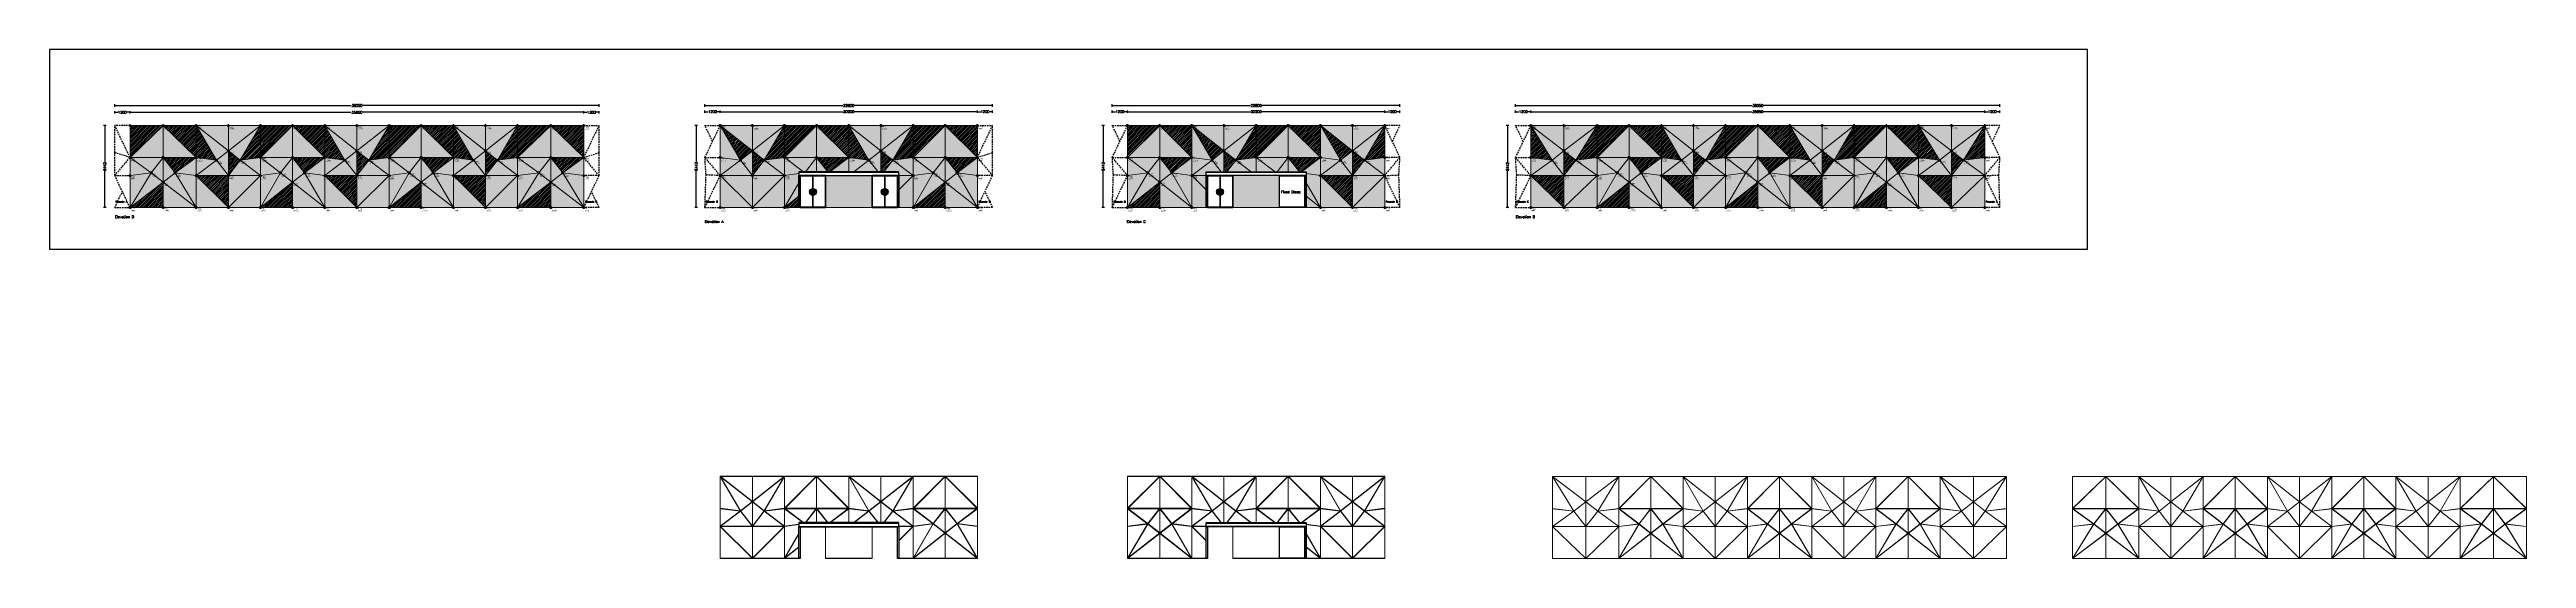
# Model space of a CAD drawing. Header units: millimetres. Extents: x -5121 to 189455, y -14753 to 25252.
import ezdxf
from ezdxf.enums import TextEntityAlignment as Align

# ---------------------------------------------------------------- set-up
doc = ezdxf.new("R2010")
doc.units = ezdxf.units.MM
doc.header["$MEASUREMENT"] = 0
doc.header["$PDMODE"] = 3
doc.header["$PDSIZE"] = -1
doc.linetypes.add('HIDDEN', pattern=[9.525, 6.35, -3.175])
for name, color, linetype in [('Ano_Tag_Coordinate', 95, 'Continuous'), ('Ano_Tag_Lvl', 95, 'Continuous'), ('Dim_Arc_100', 4, 'Continuous'), ('Hth_Elv_199', 199, 'Continuous'), ('Hth_Elv_200', 200, 'Continuous'), ('Hth_Elv_201', 201, 'Continuous'), ('Pln_Elv_02', 4, 'Continuous'), ('Pln_Elv_05', 9, 'Continuous'), ('Pln_Elv_Door & Window', 4, 'Continuous'), ('Pln_Elv_Dotted', 8, 'HIDDEN'), ('Txt_Ano', 95, 'Continuous'), ('Txt_Arc', 95, 'Continuous'), ('Txt_Tag', 95, 'Continuous')]:
    doc.layers.add(name, color=color, linetype=linetype)
doc.layers.add('Fab_Elv_Proposed', color=4, linetype='Continuous', lineweight=18)
doc.layers.add('Hth_Level Tag', color=202, linetype='Continuous', lineweight=13)
doc.layers.add('Pln_Non-Printable', color=3, linetype='Continuous', plot=False)
doc.styles.add('ARIAL', font='arial.ttf')
doc.styles.add('MSA_Standard', font='romans.shx')
doc.dimstyles.new('Msa_1_100', dxfattribs={"dimscale": 100, "dimtxt": 2, "dimasz": 1, "dimexe": 1, "dimexo": 0, "dimgap": 0, "dimtad": 0, "dimdec": 0, "dimzin": 0, "dimdsep": 46, "dimtxsty": 'MSA_Standard', "dimblk": 'ARCHTICK', "dimcen": 0.09, "dimclrd": 4, "dimclre": 4, "dimclrt": 6, "dimadec": 0, "dimazin": 0, "dimtfac": 1, "dimtdec": 0, "dimtofl": 0, "dimtmove": 0, "dimatfit": 3, "dimfxl": 1, "dimfxlon": 1, "dimtolj": 1, "dimtzin": 0, "dimlwd": -1, "dimlwe": -1, "dimarcsym": 0})

# ---------------------------------------------------------------- blocks, each defined once
blk = doc.blocks.new('D2000')
at = {"layer": 'Pln_Elv_Door & Window'}
for points in [[(67415, 0), (69415, 0), (69415, 2500), (67415, 2500)], [(67425, 10), (69405, 10), (69405, 2490), (67425, 2490)], [(67425, 2490), (68410, 2490), (68410, 10), (67425, 10)], [(68420, 2490), (69405, 2490), (69405, 10), (68420, 10)]]:
    blk.add_lwpolyline(points, close=True, dxfattribs=at)
blk = doc.blocks.new('Buildng Name')
h = blk.add_hatch(color=255)
h.dxf.hatch_style = 1
edge = h.paths.add_edge_path()
edge.add_arc((247513, 53798), 2725, 0, 360)
blk.add_circle((247513, 53798), 2725)
at = {"layer": 'Txt_Ano', "style": 'ARIAL'}
blk.add_attdef('NO', text='', height=2000, dxfattribs=at).set_placement((247513, 52843), align=Align.CENTER)
blk = doc.blocks.new('_ArchTick')
at = {"linetype": 'ByBlock', "const_width": 0.15}
blk.add_lwpolyline([(-0.5, -0.5), (0.5, 0.5)], dxfattribs=at)
blk = doc.blocks.new('*D61')
at = {"layer": 'Defpoints', "color": 0, "transparency": 16777216}
for p in [(36850, 20316), (1200, 19274), (36850, 19274)]:
    blk.add_point(p, dxfattribs=at)
at = {"layer": 'Dim_Arc_100', "color": 4, "transparency": 16777216}
for p, q in [((1200, 20216), (1200, 20416)), ((1200, 20316), (18577, 20316)), ((36850, 20316), (19473, 20316)), ((36850, 20216), (36850, 20416))]:
    blk.add_line(p, q, dxfattribs=at)
at = {"layer": 'Dim_Arc_100', "color": 4, "transparency": 16777216, "xscale": 100, "yscale": 100, "zscale": 100, "rotation": 180}
blk.add_blockref('_ArchTick', (1200, 20316), dxfattribs=at)
at = {"layer": 'Dim_Arc_100', "color": 4, "transparency": 16777216, "xscale": 100, "yscale": 100, "zscale": 100}
blk.add_blockref('_ArchTick', (36850, 20316), dxfattribs=at)
at = {"layer": 'Dim_Arc_100', "color": 6, "transparency": 16777216, "insert": (19025, 20316), "char_height": 200, "attachment_point": 5, "style": 'MSA_Standard'}
blk.add_mtext('\\A1;35650', dxfattribs=at)
blk = doc.blocks.new('*D62')
at = {"layer": 'Defpoints', "color": 0, "transparency": 16777216}
for p in [(38050, 20316), (36850, 19274), (38050, 19274)]:
    blk.add_point(p, dxfattribs=at)
at = {"layer": 'Dim_Arc_100', "color": 4, "transparency": 16777216}
for p, q in [((36850, 20216), (36850, 20416)), ((36850, 20316), (37112, 20316)), ((38050, 20316), (37788, 20316)), ((38050, 20216), (38050, 20416))]:
    blk.add_line(p, q, dxfattribs=at)
at = {"layer": 'Dim_Arc_100', "color": 4, "transparency": 16777216, "xscale": 100, "yscale": 100, "zscale": 100, "rotation": 180}
blk.add_blockref('_ArchTick', (36850, 20316), dxfattribs=at)
at = {"layer": 'Dim_Arc_100', "color": 4, "transparency": 16777216, "xscale": 100, "yscale": 100, "zscale": 100}
blk.add_blockref('_ArchTick', (38050, 20316), dxfattribs=at)
at = {"layer": 'Dim_Arc_100', "color": 6, "transparency": 16777216, "insert": (37450, 20316), "char_height": 200, "attachment_point": 5, "style": 'MSA_Standard'}
blk.add_mtext('\\A1;1200', dxfattribs=at)
blk = doc.blocks.new('*D63')
at = {"layer": 'Defpoints', "color": 0, "transparency": 16777216}
for p in [(0, 20316), (0, 19274), (1200, 19274)]:
    blk.add_point(p, dxfattribs=at)
at = {"layer": 'Dim_Arc_100', "color": 4, "transparency": 16777216}
for p, q in [((0, 20216), (0, 20416)), ((0, 20316), (262, 20316)), ((1200, 20316), (938, 20316)), ((1200, 20216), (1200, 20416))]:
    blk.add_line(p, q, dxfattribs=at)
at = {"layer": 'Dim_Arc_100', "color": 4, "transparency": 16777216, "xscale": 100, "yscale": 100, "zscale": 100, "rotation": 180}
blk.add_blockref('_ArchTick', (0, 20316), dxfattribs=at)
at = {"layer": 'Dim_Arc_100', "color": 4, "transparency": 16777216, "xscale": 100, "yscale": 100, "zscale": 100}
blk.add_blockref('_ArchTick', (1200, 20316), dxfattribs=at)
at = {"layer": 'Dim_Arc_100', "color": 6, "transparency": 16777216, "insert": (600, 20316), "char_height": 200, "attachment_point": 5, "style": 'MSA_Standard'}
blk.add_mtext('\\A1;1200', dxfattribs=at)
blk = doc.blocks.new('*D64')
at = {"layer": 'Defpoints', "color": 0, "transparency": 16777216}
for p in [(0, 19274), (-779, 12832), (0, 12832)]:
    blk.add_point(p, dxfattribs=at)
at = {"layer": 'Dim_Arc_100', "color": 4, "transparency": 16777216}
for p, q in [((-679, 19274), (-879, 19274)), ((-779, 19274), (-779, 16400)), ((-779, 12832), (-779, 15705)), ((-679, 12832), (-879, 12832))]:
    blk.add_line(p, q, dxfattribs=at)
at = {"layer": 'Dim_Arc_100', "color": 4, "transparency": 16777216, "xscale": 100, "yscale": 100, "zscale": 100}
for p, rotation in [((-779, 19274), 90), ((-779, 12832), 270)]:
    blk.add_blockref('_ArchTick', p, dxfattribs=dict(at, rotation=rotation))
at = {"layer": 'Dim_Arc_100', "color": 6, "transparency": 16777216, "insert": (-779, 16053), "char_height": 200, "attachment_point": 5, "rotation": 90, "style": 'MSA_Standard'}
blk.add_mtext('\\A1;6442', dxfattribs=at)
blk = doc.blocks.new('*D65')
at = {"layer": 'Defpoints', "color": 0, "transparency": 16777216}
for p in [(38050, 20844), (0, 19274), (38050, 19274)]:
    blk.add_point(p, dxfattribs=at)
at = {"layer": 'Dim_Arc_100', "color": 4, "transparency": 16777216}
for p, q in [((0, 20744), (0, 20944)), ((0, 20844), (18577, 20844)), ((38050, 20844), (19473, 20844)), ((38050, 20744), (38050, 20944))]:
    blk.add_line(p, q, dxfattribs=at)
at = {"layer": 'Dim_Arc_100', "color": 4, "transparency": 16777216, "xscale": 100, "yscale": 100, "zscale": 100, "rotation": 180}
blk.add_blockref('_ArchTick', (0, 20844), dxfattribs=at)
at = {"layer": 'Dim_Arc_100', "color": 4, "transparency": 16777216, "xscale": 100, "yscale": 100, "zscale": 100}
blk.add_blockref('_ArchTick', (38050, 20844), dxfattribs=at)
at = {"layer": 'Dim_Arc_100', "color": 6, "transparency": 16777216, "insert": (19025, 20844), "char_height": 200, "attachment_point": 5, "style": 'MSA_Standard'}
blk.add_mtext('\\A1;38050', dxfattribs=at)
blk = doc.blocks.new('*D66')
at = {"layer": 'Defpoints', "color": 0, "transparency": 16777216}
for p in [(45682, 19280), (46364, 19280), (46364, 12838)]:
    blk.add_point(p, dxfattribs=at)
at = {"layer": 'Dim_Arc_100', "color": 4, "transparency": 16777216}
for p, q in [((45782, 19280), (45582, 19280)), ((45682, 19280), (45682, 16407)), ((45682, 12838), (45682, 15712)), ((45782, 12838), (45582, 12838))]:
    blk.add_line(p, q, dxfattribs=at)
at = {"layer": 'Dim_Arc_100', "color": 4, "transparency": 16777216, "xscale": 100, "yscale": 100, "zscale": 100}
for p, rotation in [((45682, 19280), 90), ((45682, 12838), 270)]:
    blk.add_blockref('_ArchTick', p, dxfattribs=dict(at, rotation=rotation))
at = {"layer": 'Dim_Arc_100', "color": 6, "transparency": 16777216, "insert": (45682, 16059), "char_height": 200, "attachment_point": 5, "rotation": 90, "style": 'MSA_Standard'}
blk.add_mtext('\\A1;6442', dxfattribs=at)
blk = doc.blocks.new('*D67')
at = {"layer": 'Defpoints', "color": 0, "transparency": 16777216}
for p in [(47564, 20366), (46364, 19280), (47564, 19280)]:
    blk.add_point(p, dxfattribs=at)
at = {"layer": 'Dim_Arc_100', "color": 4, "transparency": 16777216}
for p, q in [((46364, 20266), (46364, 20466)), ((46364, 20366), (46626, 20366)), ((47564, 20366), (47302, 20366)), ((47564, 20266), (47564, 20466))]:
    blk.add_line(p, q, dxfattribs=at)
at = {"layer": 'Dim_Arc_100', "color": 4, "transparency": 16777216, "xscale": 100, "yscale": 100, "zscale": 100, "rotation": 180}
blk.add_blockref('_ArchTick', (46364, 20366), dxfattribs=at)
at = {"layer": 'Dim_Arc_100', "color": 4, "transparency": 16777216, "xscale": 100, "yscale": 100, "zscale": 100}
blk.add_blockref('_ArchTick', (47564, 20366), dxfattribs=at)
at = {"layer": 'Dim_Arc_100', "color": 6, "transparency": 16777216, "insert": (46964, 20366), "char_height": 200, "attachment_point": 5, "style": 'MSA_Standard'}
blk.add_mtext('\\A1;1200', dxfattribs=at)
blk = doc.blocks.new('*D68')
at = {"layer": 'Defpoints', "color": 0, "transparency": 16777216}
for p in [(67764, 20366), (47564, 19280), (67764, 19280)]:
    blk.add_point(p, dxfattribs=at)
at = {"layer": 'Dim_Arc_100', "color": 4, "transparency": 16777216}
for p, q in [((47564, 20266), (47564, 20466)), ((47564, 20366), (57216, 20366)), ((67764, 20366), (58111, 20366)), ((67764, 20266), (67764, 20466))]:
    blk.add_line(p, q, dxfattribs=at)
at = {"layer": 'Dim_Arc_100', "color": 4, "transparency": 16777216, "xscale": 100, "yscale": 100, "zscale": 100, "rotation": 180}
blk.add_blockref('_ArchTick', (47564, 20366), dxfattribs=at)
at = {"layer": 'Dim_Arc_100', "color": 4, "transparency": 16777216, "xscale": 100, "yscale": 100, "zscale": 100}
blk.add_blockref('_ArchTick', (67764, 20366), dxfattribs=at)
at = {"layer": 'Dim_Arc_100', "color": 6, "transparency": 16777216, "insert": (57664, 20366), "char_height": 200, "attachment_point": 5, "style": 'MSA_Standard'}
blk.add_mtext('\\A1;20200', dxfattribs=at)
blk = doc.blocks.new('*D69')
at = {"layer": 'Defpoints', "color": 0, "transparency": 16777216}
for p in [(68964, 20366), (67764, 19280), (68964, 19280)]:
    blk.add_point(p, dxfattribs=at)
at = {"layer": 'Dim_Arc_100', "color": 4, "transparency": 16777216}
for p, q in [((67764, 20266), (67764, 20466)), ((67764, 20366), (68026, 20366)), ((68964, 20366), (68702, 20366)), ((68964, 20266), (68964, 20466))]:
    blk.add_line(p, q, dxfattribs=at)
at = {"layer": 'Dim_Arc_100', "color": 4, "transparency": 16777216, "xscale": 100, "yscale": 100, "zscale": 100, "rotation": 180}
blk.add_blockref('_ArchTick', (67764, 20366), dxfattribs=at)
at = {"layer": 'Dim_Arc_100', "color": 4, "transparency": 16777216, "xscale": 100, "yscale": 100, "zscale": 100}
blk.add_blockref('_ArchTick', (68964, 20366), dxfattribs=at)
at = {"layer": 'Dim_Arc_100', "color": 6, "transparency": 16777216, "insert": (68364, 20366), "char_height": 200, "attachment_point": 5, "style": 'MSA_Standard'}
blk.add_mtext('\\A1;1200', dxfattribs=at)
blk = doc.blocks.new('*D70')
at = {"layer": 'Defpoints', "color": 0, "transparency": 16777216}
for p in [(68964, 20844), (46364, 19280), (68964, 19280)]:
    blk.add_point(p, dxfattribs=at)
at = {"layer": 'Dim_Arc_100', "color": 4, "transparency": 16777216}
for p, q in [((46364, 20744), (46364, 20944)), ((46364, 20844), (57216, 20844)), ((68964, 20844), (58111, 20844)), ((68964, 20744), (68964, 20944))]:
    blk.add_line(p, q, dxfattribs=at)
at = {"layer": 'Dim_Arc_100', "color": 4, "transparency": 16777216, "xscale": 100, "yscale": 100, "zscale": 100, "rotation": 180}
blk.add_blockref('_ArchTick', (46364, 20844), dxfattribs=at)
at = {"layer": 'Dim_Arc_100', "color": 4, "transparency": 16777216, "xscale": 100, "yscale": 100, "zscale": 100}
blk.add_blockref('_ArchTick', (68964, 20844), dxfattribs=at)
at = {"layer": 'Dim_Arc_100', "color": 6, "transparency": 16777216, "insert": (57664, 20844), "char_height": 200, "attachment_point": 5, "style": 'MSA_Standard'}
blk.add_mtext('\\A1;22600', dxfattribs=at)
blk = doc.blocks.new('*D71')
at = {"layer": 'Defpoints', "color": 0, "transparency": 16777216}
for p in [(77650, 19280), (78364, 19280), (78364, 12838)]:
    blk.add_point(p, dxfattribs=at)
at = {"layer": 'Dim_Arc_100', "color": 4, "transparency": 16777216}
for p, q in [((77750, 19280), (77550, 19280)), ((77650, 19280), (77650, 16407)), ((77650, 12838), (77650, 15712)), ((77750, 12838), (77550, 12838))]:
    blk.add_line(p, q, dxfattribs=at)
at = {"layer": 'Dim_Arc_100', "color": 4, "transparency": 16777216, "xscale": 100, "yscale": 100, "zscale": 100}
for p, rotation in [((77650, 19280), 90), ((77650, 12838), 270)]:
    blk.add_blockref('_ArchTick', p, dxfattribs=dict(at, rotation=rotation))
at = {"layer": 'Dim_Arc_100', "color": 6, "transparency": 16777216, "insert": (77650, 16059), "char_height": 200, "attachment_point": 5, "rotation": 90, "style": 'MSA_Standard'}
blk.add_mtext('\\A1;6442', dxfattribs=at)
blk = doc.blocks.new('*D72')
at = {"layer": 'Defpoints', "color": 0, "transparency": 16777216}
for p in [(100964, 20844), (78364, 19280), (100964, 19280)]:
    blk.add_point(p, dxfattribs=at)
at = {"layer": 'Dim_Arc_100', "color": 4, "transparency": 16777216}
for p, q in [((78364, 20744), (78364, 20944)), ((78364, 20844), (89216, 20844)), ((100964, 20844), (90111, 20844)), ((100964, 20744), (100964, 20944))]:
    blk.add_line(p, q, dxfattribs=at)
at = {"layer": 'Dim_Arc_100', "color": 4, "transparency": 16777216, "xscale": 100, "yscale": 100, "zscale": 100, "rotation": 180}
blk.add_blockref('_ArchTick', (78364, 20844), dxfattribs=at)
at = {"layer": 'Dim_Arc_100', "color": 4, "transparency": 16777216, "xscale": 100, "yscale": 100, "zscale": 100}
blk.add_blockref('_ArchTick', (100964, 20844), dxfattribs=at)
at = {"layer": 'Dim_Arc_100', "color": 6, "transparency": 16777216, "insert": (89664, 20844), "char_height": 200, "attachment_point": 5, "style": 'MSA_Standard'}
blk.add_mtext('\\A1;22600', dxfattribs=at)
blk = doc.blocks.new('*D73')
at = {"layer": 'Defpoints', "color": 0, "transparency": 16777216}
for p in [(79564, 20366), (78364, 19280), (79564, 19280)]:
    blk.add_point(p, dxfattribs=at)
at = {"layer": 'Dim_Arc_100', "color": 4, "transparency": 16777216}
for p, q in [((78364, 20266), (78364, 20466)), ((78364, 20366), (78626, 20366)), ((79564, 20366), (79302, 20366)), ((79564, 20266), (79564, 20466))]:
    blk.add_line(p, q, dxfattribs=at)
at = {"layer": 'Dim_Arc_100', "color": 4, "transparency": 16777216, "xscale": 100, "yscale": 100, "zscale": 100, "rotation": 180}
blk.add_blockref('_ArchTick', (78364, 20366), dxfattribs=at)
at = {"layer": 'Dim_Arc_100', "color": 4, "transparency": 16777216, "xscale": 100, "yscale": 100, "zscale": 100}
blk.add_blockref('_ArchTick', (79564, 20366), dxfattribs=at)
at = {"layer": 'Dim_Arc_100', "color": 6, "transparency": 16777216, "insert": (78964, 20366), "char_height": 200, "attachment_point": 5, "style": 'MSA_Standard'}
blk.add_mtext('\\A1;1200', dxfattribs=at)
blk = doc.blocks.new('*D74')
at = {"layer": 'Defpoints', "color": 0, "transparency": 16777216}
for p in [(99764, 20366), (79564, 19280), (99764, 19280)]:
    blk.add_point(p, dxfattribs=at)
at = {"layer": 'Dim_Arc_100', "color": 4, "transparency": 16777216}
for p, q in [((79564, 20266), (79564, 20466)), ((79564, 20366), (89216, 20366)), ((99764, 20366), (90111, 20366)), ((99764, 20266), (99764, 20466))]:
    blk.add_line(p, q, dxfattribs=at)
at = {"layer": 'Dim_Arc_100', "color": 4, "transparency": 16777216, "xscale": 100, "yscale": 100, "zscale": 100, "rotation": 180}
blk.add_blockref('_ArchTick', (79564, 20366), dxfattribs=at)
at = {"layer": 'Dim_Arc_100', "color": 4, "transparency": 16777216, "xscale": 100, "yscale": 100, "zscale": 100}
blk.add_blockref('_ArchTick', (99764, 20366), dxfattribs=at)
at = {"layer": 'Dim_Arc_100', "color": 6, "transparency": 16777216, "insert": (89664, 20366), "char_height": 200, "attachment_point": 5, "style": 'MSA_Standard'}
blk.add_mtext('\\A1;20200', dxfattribs=at)
blk = doc.blocks.new('*D75')
at = {"layer": 'Defpoints', "color": 0, "transparency": 16777216}
for p in [(100964, 20366), (99764, 19280), (100964, 19280)]:
    blk.add_point(p, dxfattribs=at)
at = {"layer": 'Dim_Arc_100', "color": 4, "transparency": 16777216}
for p, q in [((99764, 20266), (99764, 20466)), ((99764, 20366), (100026, 20366)), ((100964, 20366), (100702, 20366)), ((100964, 20266), (100964, 20466))]:
    blk.add_line(p, q, dxfattribs=at)
at = {"layer": 'Dim_Arc_100', "color": 4, "transparency": 16777216, "xscale": 100, "yscale": 100, "zscale": 100, "rotation": 180}
blk.add_blockref('_ArchTick', (99764, 20366), dxfattribs=at)
at = {"layer": 'Dim_Arc_100', "color": 4, "transparency": 16777216, "xscale": 100, "yscale": 100, "zscale": 100}
blk.add_blockref('_ArchTick', (100964, 20366), dxfattribs=at)
at = {"layer": 'Dim_Arc_100', "color": 6, "transparency": 16777216, "insert": (100364, 20366), "char_height": 200, "attachment_point": 5, "style": 'MSA_Standard'}
blk.add_mtext('\\A1;1200', dxfattribs=at)
blk = doc.blocks.new('*D76')
at = {"layer": 'Defpoints', "color": 0, "transparency": 16777216}
for p in [(109417, 19274), (110046, 19274), (110046, 12832)]:
    blk.add_point(p, dxfattribs=at)
at = {"layer": 'Dim_Arc_100', "color": 4, "transparency": 16777216}
for p, q in [((109517, 19274), (109317, 19274)), ((109417, 19274), (109417, 16400)), ((109417, 12832), (109417, 15705)), ((109517, 12832), (109317, 12832))]:
    blk.add_line(p, q, dxfattribs=at)
at = {"layer": 'Dim_Arc_100', "color": 4, "transparency": 16777216, "xscale": 100, "yscale": 100, "zscale": 100}
for p, rotation in [((109417, 19274), 90), ((109417, 12832), 270)]:
    blk.add_blockref('_ArchTick', p, dxfattribs=dict(at, rotation=rotation))
at = {"layer": 'Dim_Arc_100', "color": 6, "transparency": 16777216, "insert": (109417, 16053), "char_height": 200, "attachment_point": 5, "rotation": 90, "style": 'MSA_Standard'}
blk.add_mtext('\\A1;6442', dxfattribs=at)
blk = doc.blocks.new('*D77')
at = {"layer": 'Defpoints', "color": 0, "transparency": 16777216}
for p in [(148096, 20844), (110046, 19274), (148096, 19274)]:
    blk.add_point(p, dxfattribs=at)
at = {"layer": 'Dim_Arc_100', "color": 4, "transparency": 16777216}
for p, q in [((110046, 20744), (110046, 20944)), ((110046, 20844), (128623, 20844)), ((148096, 20844), (129518, 20844)), ((148096, 20744), (148096, 20944))]:
    blk.add_line(p, q, dxfattribs=at)
at = {"layer": 'Dim_Arc_100', "color": 4, "transparency": 16777216, "xscale": 100, "yscale": 100, "zscale": 100, "rotation": 180}
blk.add_blockref('_ArchTick', (110046, 20844), dxfattribs=at)
at = {"layer": 'Dim_Arc_100', "color": 4, "transparency": 16777216, "xscale": 100, "yscale": 100, "zscale": 100}
blk.add_blockref('_ArchTick', (148096, 20844), dxfattribs=at)
at = {"layer": 'Dim_Arc_100', "color": 6, "transparency": 16777216, "insert": (129071, 20844), "char_height": 200, "attachment_point": 5, "style": 'MSA_Standard'}
blk.add_mtext('\\A1;38050', dxfattribs=at)
blk = doc.blocks.new('*D78')
at = {"layer": 'Defpoints', "color": 0, "transparency": 16777216}
for p in [(111246, 20366), (110046, 19274), (111246, 19274)]:
    blk.add_point(p, dxfattribs=at)
at = {"layer": 'Dim_Arc_100', "color": 4, "transparency": 16777216}
for p, q in [((110046, 20266), (110046, 20466)), ((110046, 20366), (110308, 20366)), ((111246, 20366), (110984, 20366)), ((111246, 20266), (111246, 20466))]:
    blk.add_line(p, q, dxfattribs=at)
at = {"layer": 'Dim_Arc_100', "color": 4, "transparency": 16777216, "xscale": 100, "yscale": 100, "zscale": 100, "rotation": 180}
blk.add_blockref('_ArchTick', (110046, 20366), dxfattribs=at)
at = {"layer": 'Dim_Arc_100', "color": 4, "transparency": 16777216, "xscale": 100, "yscale": 100, "zscale": 100}
blk.add_blockref('_ArchTick', (111246, 20366), dxfattribs=at)
at = {"layer": 'Dim_Arc_100', "color": 6, "transparency": 16777216, "insert": (110646, 20366), "char_height": 200, "attachment_point": 5, "style": 'MSA_Standard'}
blk.add_mtext('\\A1;1200', dxfattribs=at)
blk = doc.blocks.new('*D79')
at = {"layer": 'Defpoints', "color": 0, "transparency": 16777216}
for p in [(146896, 20366), (111246, 19274), (146896, 19274)]:
    blk.add_point(p, dxfattribs=at)
at = {"layer": 'Dim_Arc_100', "color": 4, "transparency": 16777216}
for p, q in [((111246, 20266), (111246, 20466)), ((111246, 20366), (128623, 20366)), ((146896, 20366), (129518, 20366)), ((146896, 20266), (146896, 20466))]:
    blk.add_line(p, q, dxfattribs=at)
at = {"layer": 'Dim_Arc_100', "color": 4, "transparency": 16777216, "xscale": 100, "yscale": 100, "zscale": 100, "rotation": 180}
blk.add_blockref('_ArchTick', (111246, 20366), dxfattribs=at)
at = {"layer": 'Dim_Arc_100', "color": 4, "transparency": 16777216, "xscale": 100, "yscale": 100, "zscale": 100}
blk.add_blockref('_ArchTick', (146896, 20366), dxfattribs=at)
at = {"layer": 'Dim_Arc_100', "color": 6, "transparency": 16777216, "insert": (129071, 20366), "char_height": 200, "attachment_point": 5, "style": 'MSA_Standard'}
blk.add_mtext('\\A1;35650', dxfattribs=at)
blk = doc.blocks.new('*D80')
at = {"layer": 'Defpoints', "color": 0, "transparency": 16777216}
for p in [(148096, 20366), (146896, 19274), (148096, 19274)]:
    blk.add_point(p, dxfattribs=at)
at = {"layer": 'Dim_Arc_100', "color": 4, "transparency": 16777216}
for p, q in [((146896, 20266), (146896, 20466)), ((146896, 20366), (147158, 20366)), ((148096, 20366), (147834, 20366)), ((148096, 20266), (148096, 20466))]:
    blk.add_line(p, q, dxfattribs=at)
at = {"layer": 'Dim_Arc_100', "color": 4, "transparency": 16777216, "xscale": 100, "yscale": 100, "zscale": 100, "rotation": 180}
blk.add_blockref('_ArchTick', (146896, 20366), dxfattribs=at)
at = {"layer": 'Dim_Arc_100', "color": 4, "transparency": 16777216, "xscale": 100, "yscale": 100, "zscale": 100}
blk.add_blockref('_ArchTick', (148096, 20366), dxfattribs=at)
at = {"layer": 'Dim_Arc_100', "color": 6, "transparency": 16777216, "insert": (147496, 20366), "char_height": 200, "attachment_point": 5, "style": 'MSA_Standard'}
blk.add_mtext('\\A1;1200', dxfattribs=at)
blk = doc.blocks.new('Ano_Tag_Coordinate')
at = {"layer": 'Hth_Level Tag', "linetype": 'ByBlock'}
h = blk.add_hatch(color=256, dxfattribs=at)
h.dxf.hatch_style = 1
h.paths.add_polyline_path([(-1301, 0), (0, 0), (0, 1301, 0.41421356)])
h = blk.add_hatch(color=256, dxfattribs=at)
h.dxf.hatch_style = 1
h.paths.add_polyline_path([(1301, 0), (0, 0), (0, -1301, 0.41421356)])
at = {"layer": 'Ano_Tag_Lvl', "linetype": 'ByBlock'}
for points in [[(-1951, 0), (1951, 0)], [(0, -1951), (0, 1951)]]:
    blk.add_lwpolyline(points, dxfattribs=at)
blk.add_circle((0, 0), 1301, dxfattribs=at)
at = {"layer": 'Txt_Ano', "style": 'ARIAL'}
blk.add_attdef('PXXX', text='', height=2000, dxfattribs=at).set_placement((2820, 0), align=Align.MIDDLE_LEFT)
blk = doc.blocks.new('D_Tags')
at = {"layer": 'Ano_Tag_Coordinate'}
ref = blk.add_blockref('Ano_Tag_Coordinate', (1200, 19274), dxfattribs=dict(at, xscale=0.05239253852392003, yscale=0.05239253852392003, zscale=0.05239253852392003))
ref.add_attrib('PXXX', 'P222', dxfattribs={"layer": 'Txt_Ano', "height": 100, "style": 'ARIAL'}).set_placement((1275, 19170), align=Align.MIDDLE_LEFT)
ref = blk.add_blockref('Ano_Tag_Coordinate', (3800, 19274), dxfattribs=dict(at, xscale=0.05239253852392003, yscale=0.05239253852392003, zscale=0.05239253852392003))
ref.add_attrib('PXXX', 'P223', dxfattribs={"layer": 'Txt_Ano', "height": 100, "style": 'ARIAL'}).set_placement((3875, 19170), align=Align.MIDDLE_LEFT)
ref = blk.add_blockref('Ano_Tag_Coordinate', (6400, 19274), dxfattribs=dict(at, xscale=0.05239253852392003, yscale=0.05239253852392003, zscale=0.05239253852392003))
ref.add_attrib('PXXX', 'P224', dxfattribs={"layer": 'Txt_Ano', "height": 100, "style": 'ARIAL'}).set_placement((6475, 19170), align=Align.MIDDLE_LEFT)
ref = blk.add_blockref('Ano_Tag_Coordinate', (8925, 19274), dxfattribs=dict(at, xscale=0.05239253852392003, yscale=0.05239253852392003, zscale=0.05239253852392003))
ref.add_attrib('PXXX', 'P225', dxfattribs={"layer": 'Txt_Ano', "height": 100, "style": 'ARIAL'}).set_placement((9000, 19170), align=Align.MIDDLE_LEFT)
ref = blk.add_blockref('Ano_Tag_Coordinate', (11450, 19274), dxfattribs=dict(at, xscale=0.05239253852392003, yscale=0.05239253852392003, zscale=0.05239253852392003))
ref.add_attrib('PXXX', 'P226', dxfattribs={"layer": 'Txt_Ano', "height": 100, "style": 'ARIAL'}).set_placement((11525, 19170), align=Align.MIDDLE_LEFT)
ref = blk.add_blockref('Ano_Tag_Coordinate', (13975, 19274), dxfattribs=dict(at, xscale=0.05239253852392003, yscale=0.05239253852392003, zscale=0.05239253852392003))
ref.add_attrib('PXXX', 'P227', dxfattribs={"layer": 'Txt_Ano', "height": 100, "style": 'ARIAL'}).set_placement((14050, 19170), align=Align.MIDDLE_LEFT)
ref = blk.add_blockref('Ano_Tag_Coordinate', (16500, 19274), dxfattribs=dict(at, xscale=0.05239253852392003, yscale=0.05239253852392003, zscale=0.05239253852392003))
ref.add_attrib('PXXX', 'P228', dxfattribs={"layer": 'Txt_Ano', "height": 100, "style": 'ARIAL'}).set_placement((16575, 19170), align=Align.MIDDLE_LEFT)
ref = blk.add_blockref('Ano_Tag_Coordinate', (19025, 19274), dxfattribs=dict(at, xscale=0.05239253852392003, yscale=0.05239253852392003, zscale=0.05239253852392003))
ref.add_attrib('PXXX', 'P229', dxfattribs={"layer": 'Txt_Ano', "height": 100, "style": 'ARIAL'}).set_placement((19100, 19170), align=Align.MIDDLE_LEFT)
ref = blk.add_blockref('Ano_Tag_Coordinate', (21550, 19274), dxfattribs=dict(at, xscale=0.05239253852392003, yscale=0.05239253852392003, zscale=0.05239253852392003))
ref.add_attrib('PXXX', 'P230', dxfattribs={"layer": 'Txt_Ano', "height": 100, "style": 'ARIAL'}).set_placement((21625, 19170), align=Align.MIDDLE_LEFT)
ref = blk.add_blockref('Ano_Tag_Coordinate', (24075, 19274), dxfattribs=dict(at, xscale=0.05239253852392003, yscale=0.05239253852392003, zscale=0.05239253852392003))
ref.add_attrib('PXXX', 'P231', dxfattribs={"layer": 'Txt_Ano', "height": 100, "style": 'ARIAL'}).set_placement((24150, 19170), align=Align.MIDDLE_LEFT)
ref = blk.add_blockref('Ano_Tag_Coordinate', (26600, 19274), dxfattribs=dict(at, xscale=0.05239253852392003, yscale=0.05239253852392003, zscale=0.05239253852392003))
ref.add_attrib('PXXX', 'P232', dxfattribs={"layer": 'Txt_Ano', "height": 100, "style": 'ARIAL'}).set_placement((26675, 19170), align=Align.MIDDLE_LEFT)
ref = blk.add_blockref('Ano_Tag_Coordinate', (29125, 19274), dxfattribs=dict(at, xscale=0.05239253852392003, yscale=0.05239253852392003, zscale=0.05239253852392003))
ref.add_attrib('PXXX', 'P233', dxfattribs={"layer": 'Txt_Ano', "height": 100, "style": 'ARIAL'}).set_placement((29200, 19170), align=Align.MIDDLE_LEFT)
ref = blk.add_blockref('Ano_Tag_Coordinate', (31650, 19274), dxfattribs=dict(at, xscale=0.05239253852392003, yscale=0.05239253852392003, zscale=0.05239253852392003))
ref.add_attrib('PXXX', 'P234', dxfattribs={"layer": 'Txt_Ano', "height": 100, "style": 'ARIAL'}).set_placement((31725, 19170), align=Align.MIDDLE_LEFT)
ref = blk.add_blockref('Ano_Tag_Coordinate', (34250, 19274), dxfattribs=dict(at, xscale=0.05239253852392003, yscale=0.05239253852392003, zscale=0.05239253852392003))
ref.add_attrib('PXXX', 'P235', dxfattribs={"layer": 'Txt_Ano', "height": 100, "style": 'ARIAL'}).set_placement((34325, 19170), align=Align.MIDDLE_LEFT)
ref = blk.add_blockref('Ano_Tag_Coordinate', (36850, 19274), dxfattribs=dict(at, xscale=0.05239253852392003, yscale=0.05239253852392003, zscale=0.05239253852392003))
ref.add_attrib('PXXX', 'P236', dxfattribs={"layer": 'Txt_Ano', "height": 100, "style": 'ARIAL'}).set_placement((36925, 19170), align=Align.MIDDLE_LEFT)
ref = blk.add_blockref('Ano_Tag_Coordinate', (1200, 16767), dxfattribs=dict(at, xscale=0.05239253852392003, yscale=0.05239253852392003, zscale=0.05239253852392003))
ref.add_attrib('PXXX', 'P207', dxfattribs={"layer": 'Txt_Ano', "height": 100, "style": 'ARIAL'}).set_placement((1275, 16663), align=Align.MIDDLE_LEFT)
ref = blk.add_blockref('Ano_Tag_Coordinate', (2860, 15562), dxfattribs=dict(at, xscale=0.05239253852392003, yscale=0.05239253852392003, zscale=0.05239253852392003))
ref.add_attrib('PXXX', 'P193', dxfattribs={"layer": 'Txt_Ano', "height": 100, "style": 'ARIAL'}).set_placement((2935, 15458), align=Align.MIDDLE_LEFT)
ref = blk.add_blockref('Ano_Tag_Coordinate', (3800, 16767), dxfattribs=dict(at, xscale=0.05239253852392003, yscale=0.05239253852392003, zscale=0.05239253852392003))
ref.add_attrib('PXXX', 'P208', dxfattribs={"layer": 'Txt_Ano', "height": 100, "style": 'ARIAL'}).set_placement((3875, 16663), align=Align.MIDDLE_LEFT)
ref = blk.add_blockref('Ano_Tag_Coordinate', (4740, 15562), dxfattribs=dict(at, xscale=0.05239253852392003, yscale=0.05239253852392003, zscale=0.05239253852392003))
ref.add_attrib('PXXX', 'P194', dxfattribs={"layer": 'Txt_Ano', "height": 100, "style": 'ARIAL'}).set_placement((4815, 15458), align=Align.MIDDLE_LEFT)
ref = blk.add_blockref('Ano_Tag_Coordinate', (6400, 16767), dxfattribs=dict(at, xscale=0.05239253852392003, yscale=0.05239253852392003, zscale=0.05239253852392003))
ref.add_attrib('PXXX', 'P209', dxfattribs={"layer": 'Txt_Ano', "height": 100, "style": 'ARIAL'}).set_placement((6475, 16663), align=Align.MIDDLE_LEFT)
ref = blk.add_blockref('Ano_Tag_Coordinate', (7985, 16544), dxfattribs=dict(at, xscale=0.05239253852392003, yscale=0.05239253852392003, zscale=0.05239253852392003))
ref.add_attrib('PXXX', 'P201', dxfattribs={"layer": 'Txt_Ano', "height": 100, "style": 'ARIAL'}).set_placement((8060, 16440), align=Align.MIDDLE_LEFT)
ref = blk.add_blockref('Ano_Tag_Coordinate', (8925, 17284), dxfattribs=dict(at, xscale=0.05239253852392003, yscale=0.05239253852392003, zscale=0.05239253852392003))
ref.add_attrib('PXXX', 'P219', dxfattribs={"layer": 'Txt_Ano', "height": 100, "style": 'ARIAL'}).set_placement((9000, 17180), align=Align.MIDDLE_LEFT)
ref = blk.add_blockref('Ano_Tag_Coordinate', (9865, 16544), dxfattribs=dict(at, xscale=0.05239253852392003, yscale=0.05239253852392003, zscale=0.05239253852392003))
ref.add_attrib('PXXX', 'P202', dxfattribs={"layer": 'Txt_Ano', "height": 100, "style": 'ARIAL'}).set_placement((9940, 16440), align=Align.MIDDLE_LEFT)
ref = blk.add_blockref('Ano_Tag_Coordinate', (11450, 16767), dxfattribs=dict(at, xscale=0.05239253852392003, yscale=0.05239253852392003, zscale=0.05239253852392003))
ref.add_attrib('PXXX', 'P210', dxfattribs={"layer": 'Txt_Ano', "height": 100, "style": 'ARIAL'}).set_placement((11525, 16663), align=Align.MIDDLE_LEFT)
ref = blk.add_blockref('Ano_Tag_Coordinate', (13035, 15562), dxfattribs=dict(at, xscale=0.05239253852392003, yscale=0.05239253852392003, zscale=0.05239253852392003))
ref.add_attrib('PXXX', 'P195', dxfattribs={"layer": 'Txt_Ano', "height": 100, "style": 'ARIAL'}).set_placement((13110, 15458), align=Align.MIDDLE_LEFT)
ref = blk.add_blockref('Ano_Tag_Coordinate', (13975, 16767), dxfattribs=dict(at, xscale=0.05239253852392003, yscale=0.05239253852392003, zscale=0.05239253852392003))
ref.add_attrib('PXXX', 'P211', dxfattribs={"layer": 'Txt_Ano', "height": 100, "style": 'ARIAL'}).set_placement((14050, 16663), align=Align.MIDDLE_LEFT)
ref = blk.add_blockref('Ano_Tag_Coordinate', (14915, 15562), dxfattribs=dict(at, xscale=0.05239253852392003, yscale=0.05239253852392003, zscale=0.05239253852392003))
ref.add_attrib('PXXX', 'P196', dxfattribs={"layer": 'Txt_Ano', "height": 100, "style": 'ARIAL'}).set_placement((14990, 15458), align=Align.MIDDLE_LEFT)
ref = blk.add_blockref('Ano_Tag_Coordinate', (16500, 16767), dxfattribs=dict(at, xscale=0.05239253852392003, yscale=0.05239253852392003, zscale=0.05239253852392003))
ref.add_attrib('PXXX', 'P212', dxfattribs={"layer": 'Txt_Ano', "height": 100, "style": 'ARIAL'}).set_placement((16575, 16663), align=Align.MIDDLE_LEFT)
ref = blk.add_blockref('Ano_Tag_Coordinate', (18085, 16544), dxfattribs=dict(at, xscale=0.05239253852392003, yscale=0.05239253852392003, zscale=0.05239253852392003))
ref.add_attrib('PXXX', 'P203', dxfattribs={"layer": 'Txt_Ano', "height": 100, "style": 'ARIAL'}).set_placement((18160, 16440), align=Align.MIDDLE_LEFT)
ref = blk.add_blockref('Ano_Tag_Coordinate', (19025, 17284), dxfattribs=dict(at, xscale=0.05239253852392003, yscale=0.05239253852392003, zscale=0.05239253852392003))
ref.add_attrib('PXXX', 'P220', dxfattribs={"layer": 'Txt_Ano', "height": 100, "style": 'ARIAL'}).set_placement((19100, 17180), align=Align.MIDDLE_LEFT)
ref = blk.add_blockref('Ano_Tag_Coordinate', (19965, 16544), dxfattribs=dict(at, xscale=0.05239253852392003, yscale=0.05239253852392003, zscale=0.05239253852392003))
ref.add_attrib('PXXX', 'P204', dxfattribs={"layer": 'Txt_Ano', "height": 100, "style": 'ARIAL'}).set_placement((20040, 16440), align=Align.MIDDLE_LEFT)
ref = blk.add_blockref('Ano_Tag_Coordinate', (21550, 16729), dxfattribs=dict(at, xscale=0.05239253852392003, yscale=0.05239253852392003, zscale=0.05239253852392003))
ref.add_attrib('PXXX', 'P213', dxfattribs={"layer": 'Txt_Ano', "height": 100, "style": 'ARIAL'}).set_placement((21625, 16625), align=Align.MIDDLE_LEFT)
ref = blk.add_blockref('Ano_Tag_Coordinate', (23135, 15562), dxfattribs=dict(at, xscale=0.05239253852392003, yscale=0.05239253852392003, zscale=0.05239253852392003))
ref.add_attrib('PXXX', 'P197', dxfattribs={"layer": 'Txt_Ano', "height": 100, "style": 'ARIAL'}).set_placement((23210, 15458), align=Align.MIDDLE_LEFT)
ref = blk.add_blockref('Ano_Tag_Coordinate', (24075, 16767), dxfattribs=dict(at, xscale=0.05239253852392003, yscale=0.05239253852392003, zscale=0.05239253852392003))
ref.add_attrib('PXXX', 'P214', dxfattribs={"layer": 'Txt_Ano', "height": 100, "style": 'ARIAL'}).set_placement((24150, 16663), align=Align.MIDDLE_LEFT)
ref = blk.add_blockref('Ano_Tag_Coordinate', (25015, 15562), dxfattribs=dict(at, xscale=0.05239253852392003, yscale=0.05239253852392003, zscale=0.05239253852392003))
ref.add_attrib('PXXX', 'P198', dxfattribs={"layer": 'Txt_Ano', "height": 100, "style": 'ARIAL'}).set_placement((25090, 15458), align=Align.MIDDLE_LEFT)
ref = blk.add_blockref('Ano_Tag_Coordinate', (26600, 16729), dxfattribs=dict(at, xscale=0.05239253852392003, yscale=0.05239253852392003, zscale=0.05239253852392003))
ref.add_attrib('PXXX', 'P215', dxfattribs={"layer": 'Txt_Ano', "height": 100, "style": 'ARIAL'}).set_placement((26675, 16625), align=Align.MIDDLE_LEFT)
ref = blk.add_blockref('Ano_Tag_Coordinate', (28185, 16544), dxfattribs=dict(at, xscale=0.05239253852392003, yscale=0.05239253852392003, zscale=0.05239253852392003))
ref.add_attrib('PXXX', 'P205', dxfattribs={"layer": 'Txt_Ano', "height": 100, "style": 'ARIAL'}).set_placement((28260, 16440), align=Align.MIDDLE_LEFT)
ref = blk.add_blockref('Ano_Tag_Coordinate', (29125, 17284), dxfattribs=dict(at, xscale=0.05239253852392003, yscale=0.05239253852392003, zscale=0.05239253852392003))
ref.add_attrib('PXXX', 'P221', dxfattribs={"layer": 'Txt_Ano', "height": 100, "style": 'ARIAL'}).set_placement((29200, 17180), align=Align.MIDDLE_LEFT)
ref = blk.add_blockref('Ano_Tag_Coordinate', (30065, 16544), dxfattribs=dict(at, xscale=0.05239253852392003, yscale=0.05239253852392003, zscale=0.05239253852392003))
ref.add_attrib('PXXX', 'P206', dxfattribs={"layer": 'Txt_Ano', "height": 100, "style": 'ARIAL'}).set_placement((30140, 16440), align=Align.MIDDLE_LEFT)
ref = blk.add_blockref('Ano_Tag_Coordinate', (31650, 16767), dxfattribs=dict(at, xscale=0.05239253852392003, yscale=0.05239253852392003, zscale=0.05239253852392003))
ref.add_attrib('PXXX', 'P216', dxfattribs={"layer": 'Txt_Ano', "height": 100, "style": 'ARIAL'}).set_placement((31725, 16663), align=Align.MIDDLE_LEFT)
ref = blk.add_blockref('Ano_Tag_Coordinate', (33310, 15562), dxfattribs=dict(at, xscale=0.05239253852392003, yscale=0.05239253852392003, zscale=0.05239253852392003))
ref.add_attrib('PXXX', 'P199', dxfattribs={"layer": 'Txt_Ano', "height": 100, "style": 'ARIAL'}).set_placement((33385, 15458), align=Align.MIDDLE_LEFT)
ref = blk.add_blockref('Ano_Tag_Coordinate', (34250, 16767), dxfattribs=dict(at, xscale=0.05239253852392003, yscale=0.05239253852392003, zscale=0.05239253852392003))
ref.add_attrib('PXXX', 'P217', dxfattribs={"layer": 'Txt_Ano', "height": 100, "style": 'ARIAL'}).set_placement((34325, 16663), align=Align.MIDDLE_LEFT)
ref = blk.add_blockref('Ano_Tag_Coordinate', (35190, 15562), dxfattribs=dict(at, xscale=0.05239253852392003, yscale=0.05239253852392003, zscale=0.05239253852392003))
ref.add_attrib('PXXX', 'P200', dxfattribs={"layer": 'Txt_Ano', "height": 100, "style": 'ARIAL'}).set_placement((35265, 15458), align=Align.MIDDLE_LEFT)
ref = blk.add_blockref('Ano_Tag_Coordinate', (36850, 16767), dxfattribs=dict(at, xscale=0.05239253852392003, yscale=0.05239253852392003, zscale=0.05239253852392003))
ref.add_attrib('PXXX', 'P218', dxfattribs={"layer": 'Txt_Ano', "height": 100, "style": 'ARIAL'}).set_placement((36925, 16663), align=Align.MIDDLE_LEFT)
ref = blk.add_blockref('Ano_Tag_Coordinate', (1200, 15339), dxfattribs=dict(at, xscale=0.05239253852392003, yscale=0.05239253852392003, zscale=0.05239253852392003))
ref.add_attrib('PXXX', 'P182', dxfattribs={"layer": 'Txt_Ano', "height": 100, "style": 'ARIAL'}).set_placement((1275, 15235), align=Align.MIDDLE_LEFT)
ref = blk.add_blockref('Ano_Tag_Coordinate', (3800, 14822), dxfattribs=dict(at, xscale=0.05239253852392003, yscale=0.05239253852392003, zscale=0.05239253852392003))
ref.add_attrib('PXXX', 'P178', dxfattribs={"layer": 'Txt_Ano', "height": 100, "style": 'ARIAL'}).set_placement((3875, 14718), align=Align.MIDDLE_LEFT)
ref = blk.add_blockref('Ano_Tag_Coordinate', (6400, 15339), dxfattribs=dict(at, xscale=0.05239253852392003, yscale=0.05239253852392003, zscale=0.05239253852392003))
ref.add_attrib('PXXX', 'P183', dxfattribs={"layer": 'Txt_Ano', "height": 100, "style": 'ARIAL'}).set_placement((6475, 15235), align=Align.MIDDLE_LEFT)
ref = blk.add_blockref('Ano_Tag_Coordinate', (8925, 15339), dxfattribs=dict(at, xscale=0.05239253852392003, yscale=0.05239253852392003, zscale=0.05239253852392003))
ref.add_attrib('PXXX', 'P184', dxfattribs={"layer": 'Txt_Ano', "height": 100, "style": 'ARIAL'}).set_placement((9000, 15235), align=Align.MIDDLE_LEFT)
ref = blk.add_blockref('Ano_Tag_Coordinate', (11450, 15339), dxfattribs=dict(at, xscale=0.05239253852392003, yscale=0.05239253852392003, zscale=0.05239253852392003))
ref.add_attrib('PXXX', 'P185', dxfattribs={"layer": 'Txt_Ano', "height": 100, "style": 'ARIAL'}).set_placement((11525, 15235), align=Align.MIDDLE_LEFT)
ref = blk.add_blockref('Ano_Tag_Coordinate', (13975, 14822), dxfattribs=dict(at, xscale=0.05239253852392003, yscale=0.05239253852392003, zscale=0.05239253852392003))
ref.add_attrib('PXXX', 'P179', dxfattribs={"layer": 'Txt_Ano', "height": 100, "style": 'ARIAL'}).set_placement((14050, 14718), align=Align.MIDDLE_LEFT)
ref = blk.add_blockref('Ano_Tag_Coordinate', (16500, 15339), dxfattribs=dict(at, xscale=0.05239253852392003, yscale=0.05239253852392003, zscale=0.05239253852392003))
ref.add_attrib('PXXX', 'P186', dxfattribs={"layer": 'Txt_Ano', "height": 100, "style": 'ARIAL'}).set_placement((16575, 15235), align=Align.MIDDLE_LEFT)
ref = blk.add_blockref('Ano_Tag_Coordinate', (19025, 15339), dxfattribs=dict(at, xscale=0.05239253852392003, yscale=0.05239253852392003, zscale=0.05239253852392003))
ref.add_attrib('PXXX', 'P187', dxfattribs={"layer": 'Txt_Ano', "height": 100, "style": 'ARIAL'}).set_placement((19100, 15235), align=Align.MIDDLE_LEFT)
ref = blk.add_blockref('Ano_Tag_Coordinate', (21550, 15339), dxfattribs=dict(at, xscale=0.05239253852392003, yscale=0.05239253852392003, zscale=0.05239253852392003))
ref.add_attrib('PXXX', 'P188', dxfattribs={"layer": 'Txt_Ano', "height": 100, "style": 'ARIAL'}).set_placement((21625, 15235), align=Align.MIDDLE_LEFT)
ref = blk.add_blockref('Ano_Tag_Coordinate', (24075, 14822), dxfattribs=dict(at, xscale=0.05239253852392003, yscale=0.05239253852392003, zscale=0.05239253852392003))
ref.add_attrib('PXXX', 'P180', dxfattribs={"layer": 'Txt_Ano', "height": 100, "style": 'ARIAL'}).set_placement((24150, 14718), align=Align.MIDDLE_LEFT)
ref = blk.add_blockref('Ano_Tag_Coordinate', (26600, 15339), dxfattribs=dict(at, xscale=0.05239253852392003, yscale=0.05239253852392003, zscale=0.05239253852392003))
ref.add_attrib('PXXX', 'P189', dxfattribs={"layer": 'Txt_Ano', "height": 100, "style": 'ARIAL'}).set_placement((26675, 15235), align=Align.MIDDLE_LEFT)
ref = blk.add_blockref('Ano_Tag_Coordinate', (29125, 15339), dxfattribs=dict(at, xscale=0.05239253852392003, yscale=0.05239253852392003, zscale=0.05239253852392003))
ref.add_attrib('PXXX', 'P190', dxfattribs={"layer": 'Txt_Ano', "height": 100, "style": 'ARIAL'}).set_placement((29200, 15235), align=Align.MIDDLE_LEFT)
ref = blk.add_blockref('Ano_Tag_Coordinate', (31650, 15339), dxfattribs=dict(at, xscale=0.05239253852392003, yscale=0.05239253852392003, zscale=0.05239253852392003))
ref.add_attrib('PXXX', 'P191', dxfattribs={"layer": 'Txt_Ano', "height": 100, "style": 'ARIAL'}).set_placement((31725, 15235), align=Align.MIDDLE_LEFT)
ref = blk.add_blockref('Ano_Tag_Coordinate', (34250, 14822), dxfattribs=dict(at, xscale=0.05239253852392003, yscale=0.05239253852392003, zscale=0.05239253852392003))
ref.add_attrib('PXXX', 'P181', dxfattribs={"layer": 'Txt_Ano', "height": 100, "style": 'ARIAL'}).set_placement((34325, 14718), align=Align.MIDDLE_LEFT)
ref = blk.add_blockref('Ano_Tag_Coordinate', (36850, 15339), dxfattribs=dict(at, xscale=0.05239253852392003, yscale=0.05239253852392003, zscale=0.05239253852392003))
ref.add_attrib('PXXX', 'P192', dxfattribs={"layer": 'Txt_Ano', "height": 100, "style": 'ARIAL'}).set_placement((36925, 15235), align=Align.MIDDLE_LEFT)
ref = blk.add_blockref('Ano_Tag_Coordinate', (1200, 12832), dxfattribs=dict(at, xscale=0.05239253852392003, yscale=0.05239253852392003, zscale=0.05239253852392003))
ref.add_attrib('PXXX', 'P163', dxfattribs={"layer": 'Txt_Ano', "height": 100, "style": 'ARIAL'}).set_placement((1275, 12728), align=Align.MIDDLE_LEFT)
ref = blk.add_blockref('Ano_Tag_Coordinate', (3800, 12832), dxfattribs=dict(at, xscale=0.05239253852392003, yscale=0.05239253852392003, zscale=0.05239253852392003))
ref.add_attrib('PXXX', 'P164', dxfattribs={"height": 100, "style": 'ARIAL'}).set_placement((3875, 12728), align=Align.MIDDLE_LEFT)
ref = blk.add_blockref('Ano_Tag_Coordinate', (6400, 12832), dxfattribs=dict(at, xscale=0.05239253852392003, yscale=0.05239253852392003, zscale=0.05239253852392003))
ref.add_attrib('PXXX', 'P165', dxfattribs={"layer": 'Txt_Ano', "height": 100, "style": 'ARIAL'}).set_placement((6475, 12728), align=Align.MIDDLE_LEFT)
ref = blk.add_blockref('Ano_Tag_Coordinate', (8925, 12832), dxfattribs=dict(at, xscale=0.05239253852392003, yscale=0.05239253852392003, zscale=0.05239253852392003))
ref.add_attrib('PXXX', 'P0166', dxfattribs={"layer": 'Txt_Ano', "height": 100, "style": 'ARIAL'}).set_placement((9000, 12728), align=Align.MIDDLE_LEFT)
ref = blk.add_blockref('Ano_Tag_Coordinate', (11450, 12832), dxfattribs=dict(at, xscale=0.05239253852392003, yscale=0.05239253852392003, zscale=0.05239253852392003))
ref.add_attrib('PXXX', 'P167', dxfattribs={"layer": 'Txt_Ano', "height": 100, "style": 'ARIAL'}).set_placement((11525, 12728), align=Align.MIDDLE_LEFT)
ref = blk.add_blockref('Ano_Tag_Coordinate', (13975, 12832), dxfattribs=dict(at, xscale=0.05239253852392003, yscale=0.05239253852392003, zscale=0.05239253852392003))
ref.add_attrib('PXXX', 'P168', dxfattribs={"layer": 'Txt_Ano', "height": 100, "style": 'ARIAL'}).set_placement((14050, 12728), align=Align.MIDDLE_LEFT)
ref = blk.add_blockref('Ano_Tag_Coordinate', (16500, 12832), dxfattribs=dict(at, xscale=0.05239253852392003, yscale=0.05239253852392003, zscale=0.05239253852392003))
ref.add_attrib('PXXX', 'P169', dxfattribs={"layer": 'Txt_Ano', "height": 100, "style": 'ARIAL'}).set_placement((16575, 12728), align=Align.MIDDLE_LEFT)
ref = blk.add_blockref('Ano_Tag_Coordinate', (19025, 12832), dxfattribs=dict(at, xscale=0.05239253852392003, yscale=0.05239253852392003, zscale=0.05239253852392003))
ref.add_attrib('PXXX', 'P170', dxfattribs={"layer": 'Txt_Ano', "height": 100, "style": 'ARIAL'}).set_placement((19100, 12728), align=Align.MIDDLE_LEFT)
ref = blk.add_blockref('Ano_Tag_Coordinate', (21550, 12832), dxfattribs=dict(at, xscale=0.05239253852392003, yscale=0.05239253852392003, zscale=0.05239253852392003))
ref.add_attrib('PXXX', 'P171', dxfattribs={"layer": 'Txt_Ano', "height": 100, "style": 'ARIAL'}).set_placement((21625, 12728), align=Align.MIDDLE_LEFT)
ref = blk.add_blockref('Ano_Tag_Coordinate', (24075, 12832), dxfattribs=dict(at, xscale=0.05239253852392003, yscale=0.05239253852392003, zscale=0.05239253852392003))
ref.add_attrib('PXXX', 'P172', dxfattribs={"layer": 'Txt_Ano', "height": 100, "style": 'ARIAL'}).set_placement((24150, 12728), align=Align.MIDDLE_LEFT)
ref = blk.add_blockref('Ano_Tag_Coordinate', (26600, 12832), dxfattribs=dict(at, xscale=0.05239253852392003, yscale=0.05239253852392003, zscale=0.05239253852392003))
ref.add_attrib('PXXX', 'P173', dxfattribs={"layer": 'Txt_Ano', "height": 100, "style": 'ARIAL'}).set_placement((26675, 12728), align=Align.MIDDLE_LEFT)
ref = blk.add_blockref('Ano_Tag_Coordinate', (29125, 12832), dxfattribs=dict(at, xscale=0.05239253852392003, yscale=0.05239253852392003, zscale=0.05239253852392003))
ref.add_attrib('PXXX', 'P174', dxfattribs={"layer": 'Txt_Ano', "height": 100, "style": 'ARIAL'}).set_placement((29200, 12728), align=Align.MIDDLE_LEFT)
ref = blk.add_blockref('Ano_Tag_Coordinate', (31650, 12832), dxfattribs=dict(at, xscale=0.05239253852392003, yscale=0.05239253852392003, zscale=0.05239253852392003))
ref.add_attrib('PXXX', 'P175', dxfattribs={"layer": 'Txt_Ano', "height": 100, "style": 'ARIAL'}).set_placement((31725, 12728), align=Align.MIDDLE_LEFT)
ref = blk.add_blockref('Ano_Tag_Coordinate', (34250, 12832), dxfattribs=dict(at, xscale=0.05239253852392003, yscale=0.05239253852392003, zscale=0.05239253852392003))
ref.add_attrib('PXXX', 'P176', dxfattribs={"layer": 'Txt_Ano', "height": 100, "style": 'ARIAL'}).set_placement((34325, 12728), align=Align.MIDDLE_LEFT)
ref = blk.add_blockref('Ano_Tag_Coordinate', (36850, 12832), dxfattribs=dict(at, xscale=0.05239253852392003, yscale=0.05239253852392003, zscale=0.05239253852392003))
ref.add_attrib('PXXX', 'P177', dxfattribs={"layer": 'Txt_Ano', "height": 100, "style": 'ARIAL'}).set_placement((36925, 12728), align=Align.MIDDLE_LEFT)
at = {"layer": 'Txt_Arc', "char_height": 100, "width": 1755.88, "attachment_point": 1, "style": 'ARIAL'}
for s, insert in [('(000)', (1281, 19084)), ('(900)', (3881, 19075, -31)), ('(300)', (6481, 19075, -31)), ('(1200)', (9006, 19075, -31)), ('(300)', (11531, 19075, -31)), ('(900)', (14056, 19075, -31)), ('(300)', (16581, 19075, -31)), ('(1200)', (19106, 19075, -31)), ('(300)', (21631, 19075, -31)), ('(900)', (24156, 19075, -31)), ('(300)', (26681, 19075, -31)), ('(1200)', (29206, 19075, -31)), ('(300)', (31731, 19075, -31)), ('(900)', (34331, 19075, -31)), ('(000)', (36931, 19084)), ('(000)', (1281, 16568, -31)), ('(900)', (3881, 16568, -31)), ('(1200)', (6481, 16568, 31)), ('(1200)', (8066, 16345, -31)), ('(600)', (9006, 17085, -31)), ('(1200)', (9945, 16345)), ('(1200)', (11531, 16568, 31)), ('(900)', (14056, 16568, -31)), ('(1200)', (16581, 16568, 31)), ('(1200)', (18166, 16345, -31)), ('(600)', (19106, 17085, -31)), ('(1200)', (20045, 16345)), ('(1200)', (21631, 16530, 31)), ('(900)', (24156, 16568, -31)), ('(1200)', (26681, 16530, 31)), ('(1200)', (28266, 16345, -31)), ('(600)', (29206, 17085, -31)), ('(1200)', (30145, 16345)), ('(1200)', (31731, 16568, 31)), ('(900)', (34331, 16568, -31)), ('(000)', (36931, 16568, -31)), ('(000)', (1281, 15140, -31)), ('(1200)', (2941, 15363, -31)), ('(600)', (3881, 14623, -31)), ('(1200)', (4820, 15363)), ('(600)', (6481, 15140)), ('(900)', (9006, 15140)), ('(600)', (11531, 15140)), ('(1200)', (13116, 15363, -31)), ('(600)', (14056, 14623, -31)), ('(1200)', (14995, 15363)), ('(600)', (16581, 15140)), ('(900)', (19106, 15140)), ('(600)', (21631, 15140)), ('(1200)', (23216, 15363, -31)), ('(600)', (24156, 14623, -31)), ('(1200)', (25095, 15363)), ('(600)', (26681, 15140)), ('(900)', (29206, 15140)), ('(600)', (31731, 15140)), ('(1200)', (33391, 15363, -31)), ('(600)', (34331, 14623, -31)), ('(1200)', (35270, 15363)), ('(000)', (36931, 15140, -31)), ('(000)', (1281, 12633)), ('(1200)', (3881, 12633)), ('(300)', (6481, 12633)), ('(900)', (9006, 12633)), ('(300)', (11531, 12633)), ('(1200)', (14056, 12633)), ('(300)', (16581, 12633)), ('(900)', (19106, 12633)), ('(300)', (21631, 12633)), ('(1200)', (24156, 12633)), ('(300)', (26681, 12633)), ('(900)', (29206, 12633)), ('(300)', (31731, 12633)), ('(1200)', (34331, 12633)), ('(000)', (36931, 12633, -31))]:
    blk.add_mtext(s, dxfattribs=dict(at, insert=insert))
blk = doc.blocks.new('A_Tags')
at = {"layer": 'Ano_Tag_Coordinate'}
ref = blk.add_blockref('Ano_Tag_Coordinate', (47564, 19280), dxfattribs=dict(at, xscale=0.05239253852392003, yscale=0.05239253852392003, zscale=0.05239253852392003))
ref.add_attrib('PXXX', 'P036', dxfattribs={"layer": 'Txt_Ano', "height": 100, "style": 'ARIAL'}).set_placement((47638, 19177), align=Align.MIDDLE_LEFT)
ref = blk.add_blockref('Ano_Tag_Coordinate', (50089, 19280, -31), dxfattribs=dict(at, xscale=0.05239253852392003, yscale=0.05239253852392003, zscale=0.05239253852392003))
ref.add_attrib('PXXX', 'P037', dxfattribs={"layer": 'Txt_Ano', "height": 100, "style": 'ARIAL'}).set_placement((50163, 19177, -31), align=Align.MIDDLE_LEFT)
ref = blk.add_blockref('Ano_Tag_Coordinate', (52614, 19280), dxfattribs=dict(at, xscale=0.05239253852392003, yscale=0.05239253852392003, zscale=0.05239253852392003))
ref.add_attrib('PXXX', 'P038', dxfattribs={"layer": 'Txt_Ano', "height": 100, "style": 'ARIAL'}).set_placement((52688, 19177), align=Align.MIDDLE_LEFT)
ref = blk.add_blockref('Ano_Tag_Coordinate', (55139, 19280), dxfattribs=dict(at, xscale=0.05239253852392003, yscale=0.05239253852392003, zscale=0.05239253852392003))
ref.add_attrib('PXXX', 'P039', dxfattribs={"layer": 'Txt_Ano', "height": 100, "style": 'ARIAL'}).set_placement((55213, 19177), align=Align.MIDDLE_LEFT)
ref = blk.add_blockref('Ano_Tag_Coordinate', (57664, 19280), dxfattribs=dict(at, xscale=0.05239253852392003, yscale=0.05239253852392003, zscale=0.05239253852392003))
ref.add_attrib('PXXX', 'P040', dxfattribs={"layer": 'Txt_Ano', "height": 100, "style": 'ARIAL'}).set_placement((57738, 19177), align=Align.MIDDLE_LEFT)
ref = blk.add_blockref('Ano_Tag_Coordinate', (60189, 19280), dxfattribs=dict(at, xscale=0.05239253852392003, yscale=0.05239253852392003, zscale=0.05239253852392003))
ref.add_attrib('PXXX', 'P041', dxfattribs={"layer": 'Txt_Ano', "height": 100, "style": 'ARIAL'}).set_placement((60263, 19177), align=Align.MIDDLE_LEFT)
ref = blk.add_blockref('Ano_Tag_Coordinate', (62714, 19280), dxfattribs=dict(at, xscale=0.05239253852392003, yscale=0.05239253852392003, zscale=0.05239253852392003))
ref.add_attrib('PXXX', 'P042', dxfattribs={"layer": 'Txt_Ano', "height": 100, "style": 'ARIAL'}).set_placement((62788, 19177), align=Align.MIDDLE_LEFT)
ref = blk.add_blockref('Ano_Tag_Coordinate', (65239, 19280), dxfattribs=dict(at, xscale=0.05239253852392003, yscale=0.05239253852392003, zscale=0.05239253852392003))
ref.add_attrib('PXXX', 'P043', dxfattribs={"layer": 'Txt_Ano', "height": 100, "style": 'ARIAL'}).set_placement((65313, 19177), align=Align.MIDDLE_LEFT)
ref = blk.add_blockref('Ano_Tag_Coordinate', (67764, 19280), dxfattribs=dict(at, xscale=0.05239253852392003, yscale=0.05239253852392003, zscale=0.05239253852392003))
ref.add_attrib('PXXX', 'P044', dxfattribs={"layer": 'Txt_Ano', "height": 100, "style": 'ARIAL'}).set_placement((67838, 19177), align=Align.MIDDLE_LEFT)
ref = blk.add_blockref('Ano_Tag_Coordinate', (47564, 16773), dxfattribs=dict(at, xscale=0.05239253852392003, yscale=0.05239253852392003, zscale=0.05239253852392003))
ref.add_attrib('PXXX', 'P027', dxfattribs={"layer": 'Txt_Ano', "height": 100, "style": 'ARIAL'}).set_placement((47638, 16670), align=Align.MIDDLE_LEFT)
ref = blk.add_blockref('Ano_Tag_Coordinate', (49149, 16550, -31), dxfattribs=dict(at, xscale=0.05239253852392003, yscale=0.05239253852392003, zscale=0.05239253852392003))
ref.add_attrib('PXXX', 'P023', dxfattribs={"layer": 'Txt_Ano', "height": 100, "style": 'ARIAL'}).set_placement((49223, 16447, -31), align=Align.MIDDLE_LEFT)
ref = blk.add_blockref('Ano_Tag_Coordinate', (50089, 17290, -31), dxfattribs=dict(at, xscale=0.05239253852392003, yscale=0.05239253852392003, zscale=0.05239253852392003))
ref.add_attrib('PXXX', 'P034', dxfattribs={"layer": 'Txt_Ano', "height": 100, "style": 'ARIAL'}).set_placement((50163, 17187, -31), align=Align.MIDDLE_LEFT)
ref = blk.add_blockref('Ano_Tag_Coordinate', (51029, 16550, -31), dxfattribs=dict(at, xscale=0.05239253852392003, yscale=0.05239253852392003, zscale=0.05239253852392003))
ref.add_attrib('PXXX', 'P024', dxfattribs={"layer": 'Txt_Ano', "height": 100, "style": 'ARIAL'}).set_placement((51103, 16447, -31), align=Align.MIDDLE_LEFT)
ref = blk.add_blockref('Ano_Tag_Coordinate', (52614, 16774, 31), dxfattribs=dict(at, xscale=0.05239253852392003, yscale=0.05239253852392003, zscale=0.05239253852392003))
ref.add_attrib('PXXX', 'P028', dxfattribs={"layer": 'Txt_Ano', "height": 100, "style": 'ARIAL'}).set_placement((52688, 16670, 31), align=Align.MIDDLE_LEFT)
ref = blk.add_blockref('Ano_Tag_Coordinate', (55139, 16773, -31), dxfattribs=dict(at, xscale=0.05239253852392003, yscale=0.05239253852392003, zscale=0.05239253852392003))
ref.add_attrib('PXXX', 'P029', dxfattribs={"layer": 'Txt_Ano', "height": 100, "style": 'ARIAL'}).set_placement((55213, 16670, -31), align=Align.MIDDLE_LEFT)
ref = blk.add_blockref('Ano_Tag_Coordinate', (57664, 16773), dxfattribs=dict(at, xscale=0.05239253852392003, yscale=0.05239253852392003, zscale=0.05239253852392003))
ref.add_attrib('PXXX', 'P030', dxfattribs={"layer": 'Txt_Ano', "height": 100, "style": 'ARIAL'}).set_placement((57738, 16670), align=Align.MIDDLE_LEFT)
ref = blk.add_blockref('Ano_Tag_Coordinate', (59249, 16550), dxfattribs=dict(at, xscale=0.05239253852392003, yscale=0.05239253852392003, zscale=0.05239253852392003))
ref.add_attrib('PXXX', 'P025', dxfattribs={"layer": 'Txt_Ano', "height": 100, "style": 'ARIAL'}).set_placement((59323, 16447), align=Align.MIDDLE_LEFT)
ref = blk.add_blockref('Ano_Tag_Coordinate', (60189, 17290), dxfattribs=dict(at, xscale=0.05239253852392003, yscale=0.05239253852392003, zscale=0.05239253852392003))
ref.add_attrib('PXXX', 'P035', dxfattribs={"layer": 'Txt_Ano', "height": 100, "style": 'ARIAL'}).set_placement((60263, 17187), align=Align.MIDDLE_LEFT)
ref = blk.add_blockref('Ano_Tag_Coordinate', (61129, 16550), dxfattribs=dict(at, xscale=0.05239253852392003, yscale=0.05239253852392003, zscale=0.05239253852392003))
ref.add_attrib('PXXX', 'P026', dxfattribs={"layer": 'Txt_Ano', "height": 100, "style": 'ARIAL'}).set_placement((61203, 16447), align=Align.MIDDLE_LEFT)
ref = blk.add_blockref('Ano_Tag_Coordinate', (62714, 16773), dxfattribs=dict(at, xscale=0.05239253852392003, yscale=0.05239253852392003, zscale=0.05239253852392003))
ref.add_attrib('PXXX', 'P031', dxfattribs={"layer": 'Txt_Ano', "height": 100, "style": 'ARIAL'}).set_placement((62788, 16670), align=Align.MIDDLE_LEFT)
ref = blk.add_blockref('Ano_Tag_Coordinate', (64299, 15568), dxfattribs=dict(at, xscale=0.05239253852392003, yscale=0.05239253852392003, zscale=0.05239253852392003))
ref.add_attrib('PXXX', 'P021', dxfattribs={"layer": 'Txt_Ano', "height": 100, "style": 'ARIAL'}).set_placement((64373, 15465), align=Align.MIDDLE_LEFT)
ref = blk.add_blockref('Ano_Tag_Coordinate', (65239, 16773, -31), dxfattribs=dict(at, xscale=0.05239253852392003, yscale=0.05239253852392003, zscale=0.05239253852392003))
ref.add_attrib('PXXX', 'P032', dxfattribs={"layer": 'Txt_Ano', "height": 100, "style": 'ARIAL'}).set_placement((65313, 16670, -31), align=Align.MIDDLE_LEFT)
ref = blk.add_blockref('Ano_Tag_Coordinate', (66179, 15568), dxfattribs=dict(at, xscale=0.05239253852392003, yscale=0.05239253852392003, zscale=0.05239253852392003))
ref.add_attrib('PXXX', 'P022', dxfattribs={"layer": 'Txt_Ano', "height": 100, "style": 'ARIAL'}).set_placement((66253, 15465), align=Align.MIDDLE_LEFT)
ref = blk.add_blockref('Ano_Tag_Coordinate', (67764, 16773, -31), dxfattribs=dict(at, xscale=0.05239253852392003, yscale=0.05239253852392003, zscale=0.05239253852392003))
ref.add_attrib('PXXX', 'P033', dxfattribs={"layer": 'Txt_Ano', "height": 100, "style": 'ARIAL'}).set_placement((67838, 16670, -31), align=Align.MIDDLE_LEFT)
ref = blk.add_blockref('Ano_Tag_Coordinate', (47564, 15345), dxfattribs=dict(at, xscale=0.05239253852392003, yscale=0.05239253852392003, zscale=0.05239253852392003))
ref.add_attrib('PXXX', 'P012', dxfattribs={"layer": 'Txt_Ano', "height": 100, "style": 'ARIAL'}).set_placement((47638, 15242), align=Align.MIDDLE_LEFT)
ref = blk.add_blockref('Ano_Tag_Coordinate', (50089, 15345), dxfattribs=dict(at, xscale=0.05239253852392003, yscale=0.05239253852392003, zscale=0.05239253852392003))
ref.add_attrib('PXXX', 'P013', dxfattribs={"layer": 'Txt_Ano', "height": 100, "style": 'ARIAL'}).set_placement((50163, 15242), align=Align.MIDDLE_LEFT)
ref = blk.add_blockref('Ano_Tag_Coordinate', (52614, 15346), dxfattribs=dict(at, xscale=0.05239253852392003, yscale=0.05239253852392003, zscale=0.05239253852392003))
ref.add_attrib('PXXX', 'P014', dxfattribs={"layer": 'Txt_Ano', "height": 100, "style": 'ARIAL'}).set_placement((52689, 15242), align=Align.MIDDLE_LEFT)
ref = blk.add_blockref('Ano_Tag_Coordinate', (62714, 15345), dxfattribs=dict(at, xscale=0.05239253852392003, yscale=0.05239253852392003, zscale=0.05239253852392003))
ref.add_attrib('PXXX', 'P017', dxfattribs={"layer": 'Txt_Ano', "height": 100, "style": 'ARIAL'}).set_placement((62788, 15242), align=Align.MIDDLE_LEFT)
ref = blk.add_blockref('Ano_Tag_Coordinate', (65239, 14828), dxfattribs=dict(at, xscale=0.05239253852392003, yscale=0.05239253852392003, zscale=0.05239253852392003))
ref.add_attrib('PXXX', 'P011', dxfattribs={"layer": 'Txt_Ano', "height": 100, "style": 'ARIAL'}).set_placement((65313, 14725), align=Align.MIDDLE_LEFT)
ref = blk.add_blockref('Ano_Tag_Coordinate', (67764, 15345), dxfattribs=dict(at, xscale=0.05239253852392003, yscale=0.05239253852392003, zscale=0.05239253852392003))
ref.add_attrib('PXXX', 'P018', dxfattribs={"layer": 'Txt_Ano', "height": 100, "style": 'ARIAL'}).set_placement((67838, 15242), align=Align.MIDDLE_LEFT)
ref = blk.add_blockref('Ano_Tag_Coordinate', (47564, 12838), dxfattribs=dict(at, xscale=0.05239253852392003, yscale=0.05239253852392003, zscale=0.05239253852392003))
ref.add_attrib('PXXX', 'P001', dxfattribs={"layer": 'Txt_Ano', "height": 100, "style": 'ARIAL'}).set_placement((47638, 12735), align=Align.MIDDLE_LEFT)
ref = blk.add_blockref('Ano_Tag_Coordinate', (50089, 12838), dxfattribs=dict(at, xscale=0.05239253852392003, yscale=0.05239253852392003, zscale=0.05239253852392003))
ref.add_attrib('PXXX', 'P002', dxfattribs={"layer": 'Txt_Ano', "height": 100, "style": 'ARIAL'}).set_placement((50163, 12735), align=Align.MIDDLE_LEFT)
ref = blk.add_blockref('Ano_Tag_Coordinate', (52614, 12838, 31), dxfattribs=dict(at, xscale=0.05239253852392003, yscale=0.05239253852392003, zscale=0.05239253852392003))
ref.add_attrib('PXXX', 'P003', dxfattribs={"layer": 'Txt_Ano', "height": 100, "style": 'ARIAL'}).set_placement((52688, 12735, 31), align=Align.MIDDLE_LEFT)
ref = blk.add_blockref('Ano_Tag_Coordinate', (62714, 12838, 31), dxfattribs=dict(at, xscale=0.05239253852392003, yscale=0.05239253852392003, zscale=0.05239253852392003))
ref.add_attrib('PXXX', 'P007', dxfattribs={"layer": 'Txt_Ano', "height": 100, "style": 'ARIAL'}).set_placement((62788, 12735, 31), align=Align.MIDDLE_LEFT)
ref = blk.add_blockref('Ano_Tag_Coordinate', (65239, 12838), dxfattribs=dict(at, xscale=0.05239253852392003, yscale=0.05239253852392003, zscale=0.05239253852392003))
ref.add_attrib('PXXX', 'P008', dxfattribs={"layer": 'Txt_Ano', "height": 100, "style": 'ARIAL'}).set_placement((65313, 12735), align=Align.MIDDLE_LEFT)
ref = blk.add_blockref('Ano_Tag_Coordinate', (67764, 12838), dxfattribs=dict(at, xscale=0.05239253852392003, yscale=0.05239253852392003, zscale=0.05239253852392003))
ref.add_attrib('PXXX', 'P009', dxfattribs={"layer": 'Txt_Ano', "height": 100, "style": 'ARIAL'}).set_placement((67838, 12735), align=Align.MIDDLE_LEFT)
at = {"layer": 'Txt_Arc', "char_height": 100, "width": 1755.88, "attachment_point": 1, "style": 'ARIAL'}
for s, insert in [('(000)', (47644, 19090, 31)), ('(1200)', (50169, 19081, -31)), ('(300)', (52694, 19081)), ('(900)', (55219, 19081)), ('(300)', (57744, 19081)), ('(1200)', (60269, 19081)), ('(300)', (62794, 19081)), ('(900)', (65319, 19081)), ('(000)', (67844, 19090, 31)), ('(000)', (47644, 16574)), ('(1200)', (49229, 16351, -31)), ('(600)', (50169, 17091, -31)), ('(1200)', (52694, 16575, 94)), ('(900)', (55219, 16574, -31)), ('(1200)', (57744, 16574, 63)), ('(1200)', (59329, 16351)), ('(600)', (60269, 17091)), ('(1200)', (61209, 16351, 31)), ('(1200)', (62794, 16574, 63)), ('(900)', (65319, 16574, -31)), ('(000)', (67844, 16574, -31)), ('(000)', (47644, 15146)), ('(900)', (50169, 15146, 31)), ('(600)', (52695, 15147, 31)), ('(600)', (62794, 15146, 31)), ('(1200)', (64379, 15369)), ('(600)', (65319, 14629)), ('(1200)', (66259, 15369, 31)), ('(000)', (67844, 15146)), ('(000)', (47644, 12639)), ('(900)', (50169, 12639)), ('(300)', (52694, 12639, 31)), ('(300)', (62794, 12639, 31)), ('(1200)', (65319, 12639)), ('(000)', (67844, 12639))]:
    blk.add_mtext(s, dxfattribs=dict(at, insert=insert))
blk = doc.blocks.new('C_tags')
at = {"layer": 'Ano_Tag_Coordinate'}
ref = blk.add_blockref('Ano_Tag_Coordinate', (79564, 19280), dxfattribs=dict(at, xscale=0.05239253852392003, yscale=0.05239253852392003, zscale=0.05239253852392003))
ref.add_attrib('PXXX', 'P154', dxfattribs={"layer": 'Txt_Ano', "height": 100, "style": 'ARIAL'}).set_placement((79638, 19177), align=Align.MIDDLE_LEFT)
ref = blk.add_blockref('Ano_Tag_Coordinate', (82089, 19280), dxfattribs=dict(at, xscale=0.05239253852392003, yscale=0.05239253852392003, zscale=0.05239253852392003))
ref.add_attrib('PXXX', 'P155', dxfattribs={"layer": 'Txt_Ano', "height": 100, "style": 'ARIAL'}).set_placement((82163, 19177), align=Align.MIDDLE_LEFT)
ref = blk.add_blockref('Ano_Tag_Coordinate', (84614, 19280), dxfattribs=dict(at, xscale=0.05239253852392003, yscale=0.05239253852392003, zscale=0.05239253852392003))
ref.add_attrib('PXXX', 'P156', dxfattribs={"layer": 'Txt_Ano', "height": 100, "style": 'ARIAL'}).set_placement((84688, 19177), align=Align.MIDDLE_LEFT)
ref = blk.add_blockref('Ano_Tag_Coordinate', (87139, 19280), dxfattribs=dict(at, xscale=0.05239253852392003, yscale=0.05239253852392003, zscale=0.05239253852392003))
ref.add_attrib('PXXX', 'P157', dxfattribs={"layer": 'Txt_Ano', "height": 100, "style": 'ARIAL'}).set_placement((87213, 19177), align=Align.MIDDLE_LEFT)
ref = blk.add_blockref('Ano_Tag_Coordinate', (89664, 19280), dxfattribs=dict(at, xscale=0.05239253852392003, yscale=0.05239253852392003, zscale=0.05239253852392003))
ref.add_attrib('PXXX', 'P158', dxfattribs={"layer": 'Txt_Ano', "height": 100, "style": 'ARIAL'}).set_placement((89738, 19177), align=Align.MIDDLE_LEFT)
ref = blk.add_blockref('Ano_Tag_Coordinate', (92189, 19280), dxfattribs=dict(at, xscale=0.05239253852392003, yscale=0.05239253852392003, zscale=0.05239253852392003))
ref.add_attrib('PXXX', 'P159', dxfattribs={"layer": 'Txt_Ano', "height": 100, "style": 'ARIAL'}).set_placement((92263, 19177), align=Align.MIDDLE_LEFT)
ref = blk.add_blockref('Ano_Tag_Coordinate', (94714, 19280), dxfattribs=dict(at, xscale=0.05239253852392003, yscale=0.05239253852392003, zscale=0.05239253852392003))
ref.add_attrib('PXXX', 'P160', dxfattribs={"layer": 'Txt_Ano', "height": 100, "style": 'ARIAL'}).set_placement((94788, 19177), align=Align.MIDDLE_LEFT)
ref = blk.add_blockref('Ano_Tag_Coordinate', (97239, 19280), dxfattribs=dict(at, xscale=0.05239253852392003, yscale=0.05239253852392003, zscale=0.05239253852392003))
ref.add_attrib('PXXX', 'P161', dxfattribs={"layer": 'Txt_Ano', "height": 100, "style": 'ARIAL'}).set_placement((97313, 19177), align=Align.MIDDLE_LEFT)
ref = blk.add_blockref('Ano_Tag_Coordinate', (99764, 19280), dxfattribs=dict(at, xscale=0.05239253852392003, yscale=0.05239253852392003, zscale=0.05239253852392003))
ref.add_attrib('PXXX', 'P162', dxfattribs={"layer": 'Txt_Ano', "height": 100, "style": 'ARIAL'}).set_placement((99838, 19177), align=Align.MIDDLE_LEFT)
ref = blk.add_blockref('Ano_Tag_Coordinate', (79564, 16773), dxfattribs=dict(at, xscale=0.05239253852392003, yscale=0.05239253852392003, zscale=0.05239253852392003))
ref.add_attrib('PXXX', 'P145', dxfattribs={"layer": 'Txt_Ano', "height": 100, "style": 'ARIAL'}).set_placement((79638, 16670), align=Align.MIDDLE_LEFT)
ref = blk.add_blockref('Ano_Tag_Coordinate', (81149, 15568), dxfattribs=dict(at, xscale=0.05239253852392003, yscale=0.05239253852392003, zscale=0.05239253852392003))
ref.add_attrib('PXXX', 'P137', dxfattribs={"layer": 'Txt_Ano', "height": 100, "style": 'ARIAL'}).set_placement((81223, 15465), align=Align.MIDDLE_LEFT)
ref = blk.add_blockref('Ano_Tag_Coordinate', (82089, 16773), dxfattribs=dict(at, xscale=0.05239253852392003, yscale=0.05239253852392003, zscale=0.05239253852392003))
ref.add_attrib('PXXX', 'P146', dxfattribs={"layer": 'Txt_Ano', "height": 100, "style": 'ARIAL'}).set_placement((82163, 16670), align=Align.MIDDLE_LEFT)
ref = blk.add_blockref('Ano_Tag_Coordinate', (83029, 15568), dxfattribs=dict(at, xscale=0.05239253852392003, yscale=0.05239253852392003, zscale=0.05239253852392003))
ref.add_attrib('PXXX', 'P138', dxfattribs={"layer": 'Txt_Ano', "height": 100, "style": 'ARIAL'}).set_placement((83103, 15465), align=Align.MIDDLE_LEFT)
ref = blk.add_blockref('Ano_Tag_Coordinate', (84614, 16773), dxfattribs=dict(at, xscale=0.05239253852392003, yscale=0.05239253852392003, zscale=0.05239253852392003))
ref.add_attrib('PXXX', 'P147', dxfattribs={"layer": 'Txt_Ano', "height": 100, "style": 'ARIAL'}).set_placement((84688, 16670), align=Align.MIDDLE_LEFT)
ref = blk.add_blockref('Ano_Tag_Coordinate', (86199, 16550), dxfattribs=dict(at, xscale=0.05239253852392003, yscale=0.05239253852392003, zscale=0.05239253852392003))
ref.add_attrib('PXXX', 'P141', dxfattribs={"layer": 'Txt_Ano', "height": 100, "style": 'ARIAL'}).set_placement((86273, 16447), align=Align.MIDDLE_LEFT)
ref = blk.add_blockref('Ano_Tag_Coordinate', (87139, 17290), dxfattribs=dict(at, xscale=0.05239253852392003, yscale=0.05239253852392003, zscale=0.05239253852392003))
ref.add_attrib('PXXX', 'P152', dxfattribs={"layer": 'Txt_Ano', "height": 100, "style": 'ARIAL'}).set_placement((87213, 17187), align=Align.MIDDLE_LEFT)
ref = blk.add_blockref('Ano_Tag_Coordinate', (88079, 16550), dxfattribs=dict(at, xscale=0.05239253852392003, yscale=0.05239253852392003, zscale=0.05239253852392003))
ref.add_attrib('PXXX', 'P142', dxfattribs={"layer": 'Txt_Ano', "height": 100, "style": 'ARIAL'}).set_placement((88153, 16447), align=Align.MIDDLE_LEFT)
ref = blk.add_blockref('Ano_Tag_Coordinate', (89664, 16773), dxfattribs=dict(at, xscale=0.05239253852392003, yscale=0.05239253852392003, zscale=0.05239253852392003))
ref.add_attrib('PXXX', 'P148', dxfattribs={"layer": 'Txt_Ano', "height": 100, "style": 'ARIAL'}).set_placement((89738, 16670), align=Align.MIDDLE_LEFT)
ref = blk.add_blockref('Ano_Tag_Coordinate', (92189, 16773), dxfattribs=dict(at, xscale=0.05239253852392003, yscale=0.05239253852392003, zscale=0.05239253852392003))
ref.add_attrib('PXXX', 'P149', dxfattribs={"layer": 'Txt_Ano', "height": 100, "style": 'ARIAL'}).set_placement((92263, 16670), align=Align.MIDDLE_LEFT)
ref = blk.add_blockref('Ano_Tag_Coordinate', (94714, 16773), dxfattribs=dict(at, xscale=0.05239253852392003, yscale=0.05239253852392003, zscale=0.05239253852392003))
ref.add_attrib('PXXX', 'P150', dxfattribs={"layer": 'Txt_Ano', "height": 100, "style": 'ARIAL'}).set_placement((94788, 16670), align=Align.MIDDLE_LEFT)
ref = blk.add_blockref('Ano_Tag_Coordinate', (96299, 16550), dxfattribs=dict(at, xscale=0.05239253852392003, yscale=0.05239253852392003, zscale=0.05239253852392003))
ref.add_attrib('PXXX', 'P143', dxfattribs={"layer": 'Txt_Ano', "height": 100, "style": 'ARIAL'}).set_placement((96373, 16447), align=Align.MIDDLE_LEFT)
ref = blk.add_blockref('Ano_Tag_Coordinate', (97239, 17290), dxfattribs=dict(at, xscale=0.05239253852392003, yscale=0.05239253852392003, zscale=0.05239253852392003))
ref.add_attrib('PXXX', 'P153', dxfattribs={"layer": 'Txt_Ano', "height": 100, "style": 'ARIAL'}).set_placement((97313, 17187), align=Align.MIDDLE_LEFT)
ref = blk.add_blockref('Ano_Tag_Coordinate', (98179, 16550), dxfattribs=dict(at, xscale=0.05239253852392003, yscale=0.05239253852392003, zscale=0.05239253852392003))
ref.add_attrib('PXXX', 'P144', dxfattribs={"layer": 'Txt_Ano', "height": 100, "style": 'ARIAL'}).set_placement((98253, 16447), align=Align.MIDDLE_LEFT)
ref = blk.add_blockref('Ano_Tag_Coordinate', (99764, 16773), dxfattribs=dict(at, xscale=0.05239253852392003, yscale=0.05239253852392003, zscale=0.05239253852392003))
ref.add_attrib('PXXX', 'P151', dxfattribs={"layer": 'Txt_Ano', "height": 100, "style": 'ARIAL'}).set_placement((99838, 16670), align=Align.MIDDLE_LEFT)
ref = blk.add_blockref('Ano_Tag_Coordinate', (79564, 15345), dxfattribs=dict(at, xscale=0.05239253852392003, yscale=0.05239253852392003, zscale=0.05239253852392003))
ref.add_attrib('PXXX', 'P130', dxfattribs={"layer": 'Txt_Ano', "height": 100, "style": 'ARIAL'}).set_placement((79638, 15242), align=Align.MIDDLE_LEFT)
ref = blk.add_blockref('Ano_Tag_Coordinate', (82089, 14828), dxfattribs=dict(at, xscale=0.05239253852392003, yscale=0.05239253852392003, zscale=0.05239253852392003))
ref.add_attrib('PXXX', 'P128', dxfattribs={"layer": 'Txt_Ano', "height": 100, "style": 'ARIAL'}).set_placement((82163, 14725), align=Align.MIDDLE_LEFT)
ref = blk.add_blockref('Ano_Tag_Coordinate', (84614, 15345), dxfattribs=dict(at, xscale=0.05239253852392003, yscale=0.05239253852392003, zscale=0.05239253852392003))
ref.add_attrib('PXXX', 'P131', dxfattribs={"layer": 'Txt_Ano', "height": 100, "style": 'ARIAL'}).set_placement((84688, 15242), align=Align.MIDDLE_LEFT)
ref = blk.add_blockref('Ano_Tag_Coordinate', (94714, 15345), dxfattribs=dict(at, xscale=0.05239253852392003, yscale=0.05239253852392003, zscale=0.05239253852392003))
ref.add_attrib('PXXX', 'P134', dxfattribs={"layer": 'Txt_Ano', "height": 100, "style": 'ARIAL'}).set_placement((94788, 15242), align=Align.MIDDLE_LEFT)
ref = blk.add_blockref('Ano_Tag_Coordinate', (97239, 15345), dxfattribs=dict(at, xscale=0.05239253852392003, yscale=0.05239253852392003, zscale=0.05239253852392003))
ref.add_attrib('PXXX', 'P135', dxfattribs={"layer": 'Txt_Ano', "height": 100, "style": 'ARIAL'}).set_placement((97313, 15242), align=Align.MIDDLE_LEFT)
ref = blk.add_blockref('Ano_Tag_Coordinate', (99764, 15345), dxfattribs=dict(at, xscale=0.05239253852392003, yscale=0.05239253852392003, zscale=0.05239253852392003))
ref.add_attrib('PXXX', 'P136', dxfattribs={"layer": 'Txt_Ano', "height": 100, "style": 'ARIAL'}).set_placement((99838, 15242), align=Align.MIDDLE_LEFT)
ref = blk.add_blockref('Ano_Tag_Coordinate', (79564, 12838), dxfattribs=dict(at, xscale=0.05239253852392003, yscale=0.05239253852392003, zscale=0.05239253852392003))
ref.add_attrib('PXXX', 'P119', dxfattribs={"layer": 'Txt_Ano', "height": 100, "style": 'ARIAL'}).set_placement((79638, 12735), align=Align.MIDDLE_LEFT)
ref = blk.add_blockref('Ano_Tag_Coordinate', (82089, 12838), dxfattribs=dict(at, xscale=0.05239253852392003, yscale=0.05239253852392003, zscale=0.05239253852392003))
ref.add_attrib('PXXX', 'P120', dxfattribs={"layer": 'Txt_Ano', "height": 100, "style": 'ARIAL'}).set_placement((82163, 12735), align=Align.MIDDLE_LEFT)
ref = blk.add_blockref('Ano_Tag_Coordinate', (84614, 12838), dxfattribs=dict(at, xscale=0.05239253852392003, yscale=0.05239253852392003, zscale=0.05239253852392003))
ref.add_attrib('PXXX', 'P121', dxfattribs={"layer": 'Txt_Ano', "height": 100, "style": 'ARIAL'}).set_placement((84688, 12735), align=Align.MIDDLE_LEFT)
ref = blk.add_blockref('Ano_Tag_Coordinate', (94714, 12838), dxfattribs=dict(at, xscale=0.05239253852392003, yscale=0.05239253852392003, zscale=0.05239253852392003))
ref.add_attrib('PXXX', 'P125', dxfattribs={"layer": 'Txt_Ano', "height": 100, "style": 'ARIAL'}).set_placement((94788, 12735), align=Align.MIDDLE_LEFT)
ref = blk.add_blockref('Ano_Tag_Coordinate', (97239, 12838), dxfattribs=dict(at, xscale=0.05239253852392003, yscale=0.05239253852392003, zscale=0.05239253852392003))
ref.add_attrib('PXXX', 'P126', dxfattribs={"layer": 'Txt_Ano', "height": 100, "style": 'ARIAL'}).set_placement((97313, 12735), align=Align.MIDDLE_LEFT)
ref = blk.add_blockref('Ano_Tag_Coordinate', (99764, 12838), dxfattribs=dict(at, xscale=0.05239253852392003, yscale=0.05239253852392003, zscale=0.05239253852392003))
ref.add_attrib('PXXX', 'P127', dxfattribs={"layer": 'Txt_Ano', "height": 100, "style": 'ARIAL'}).set_placement((99838, 12735), align=Align.MIDDLE_LEFT)
at = {"layer": 'Txt_Arc', "char_height": 100, "width": 1755.88, "attachment_point": 1, "style": 'ARIAL'}
for s, insert in [('(000)', (79644, 19090)), ('(900)', (82169, 19081, -31)), ('(300)', (84694, 19081, -31)), ('(1200)', (87219, 19081, -31)), ('(300)', (89744, 19081, -31)), ('(900)', (92269, 19081, -31)), ('(300)', (94794, 19081, -31)), ('(1200)', (97319, 19081, -31)), ('(000)', (99844, 19090)), ('(000)', (79644, 16574, -31)), ('(900)', (82169, 16574, -31)), ('(1200)', (84694, 16574, 31)), ('(1200)', (86279, 16351, -31)), ('(600)', (87219, 17091, -31)), ('(1200)', (88159, 16351)), ('(1200)', (89744, 16574, 31)), ('(900)', (92269, 16574, -31)), ('(1200)', (94794, 16574, 31)), ('(1200)', (96379, 16351, -31)), ('(600)', (97319, 17091, -31)), ('(1200)', (98259, 16351)), ('(000)', (99844, 16574, -31)), ('(000)', (79644, 15146, -31)), ('(1200)', (81229, 15369, -31)), ('(600)', (82169, 14629, -31)), ('(1200)', (83109, 15369)), ('(600)', (84694, 15146)), ('(600)', (94794, 15146)), ('(900)', (97319, 15146)), ('(000)', (99844, 15146, -31)), ('(000)', (79644, 12639)), ('(1200)', (82169, 12639)), ('(300)', (84694, 12639)), ('(300)', (94794, 12639)), ('(900)', (97319, 12639)), ('(000)', (99844, 12639))]:
    blk.add_mtext(s, dxfattribs=dict(at, insert=insert))
blk = doc.blocks.new('B_Tags')
at = {"layer": 'Ano_Tag_Coordinate'}
blk.add_blockref('C_tags', (0, 0), dxfattribs=at)
ref = blk.add_blockref('Ano_Tag_Coordinate', (111246, 19274), dxfattribs=dict(at, xscale=0.05239253852392003, yscale=0.05239253852392003, zscale=0.05239253852392003))
ref.add_attrib('PXXX', 'P104', dxfattribs={"layer": 'Txt_Ano', "height": 100, "style": 'ARIAL'}).set_placement((111321, 19170), align=Align.MIDDLE_LEFT)
ref = blk.add_blockref('Ano_Tag_Coordinate', (113846, 19274), dxfattribs=dict(at, xscale=0.05239253852392003, yscale=0.05239253852392003, zscale=0.05239253852392003))
ref.add_attrib('PXXX', 'P105', dxfattribs={"layer": 'Txt_Ano', "height": 100, "style": 'ARIAL'}).set_placement((113921, 19170), align=Align.MIDDLE_LEFT)
ref = blk.add_blockref('Ano_Tag_Coordinate', (116446, 19274), dxfattribs=dict(at, xscale=0.05239253852392003, yscale=0.05239253852392003, zscale=0.05239253852392003))
ref.add_attrib('PXXX', 'P106', dxfattribs={"layer": 'Txt_Ano', "height": 100, "style": 'ARIAL'}).set_placement((116521, 19170), align=Align.MIDDLE_LEFT)
ref = blk.add_blockref('Ano_Tag_Coordinate', (118971, 19274), dxfattribs=dict(at, xscale=0.05239253852392003, yscale=0.05239253852392003, zscale=0.05239253852392003))
ref.add_attrib('PXXX', 'P107', dxfattribs={"layer": 'Txt_Ano', "height": 100, "style": 'ARIAL'}).set_placement((119046, 19170), align=Align.MIDDLE_LEFT)
ref = blk.add_blockref('Ano_Tag_Coordinate', (121496, 19274), dxfattribs=dict(at, xscale=0.05239253852392003, yscale=0.05239253852392003, zscale=0.05239253852392003))
ref.add_attrib('PXXX', 'P108', dxfattribs={"layer": 'Txt_Ano', "height": 100, "style": 'ARIAL'}).set_placement((121571, 19170), align=Align.MIDDLE_LEFT)
ref = blk.add_blockref('Ano_Tag_Coordinate', (124021, 19274), dxfattribs=dict(at, xscale=0.05239253852392003, yscale=0.05239253852392003, zscale=0.05239253852392003))
ref.add_attrib('PXXX', 'P109', dxfattribs={"layer": 'Txt_Ano', "height": 100, "style": 'ARIAL'}).set_placement((124096, 19170), align=Align.MIDDLE_LEFT)
ref = blk.add_blockref('Ano_Tag_Coordinate', (126546, 19274), dxfattribs=dict(at, xscale=0.05239253852392003, yscale=0.05239253852392003, zscale=0.05239253852392003))
ref.add_attrib('PXXX', 'P110', dxfattribs={"layer": 'Txt_Ano', "height": 100, "style": 'ARIAL'}).set_placement((126621, 19170), align=Align.MIDDLE_LEFT)
ref = blk.add_blockref('Ano_Tag_Coordinate', (129071, 19274), dxfattribs=dict(at, xscale=0.05239253852392003, yscale=0.05239253852392003, zscale=0.05239253852392003))
ref.add_attrib('PXXX', 'P111', dxfattribs={"layer": 'Txt_Ano', "height": 100, "style": 'ARIAL'}).set_placement((129146, 19170), align=Align.MIDDLE_LEFT)
ref = blk.add_blockref('Ano_Tag_Coordinate', (131596, 19274), dxfattribs=dict(at, xscale=0.05239253852392003, yscale=0.05239253852392003, zscale=0.05239253852392003))
ref.add_attrib('PXXX', 'P112', dxfattribs={"layer": 'Txt_Ano', "height": 100, "style": 'ARIAL'}).set_placement((131671, 19170), align=Align.MIDDLE_LEFT)
ref = blk.add_blockref('Ano_Tag_Coordinate', (134121, 19274), dxfattribs=dict(at, xscale=0.05239253852392003, yscale=0.05239253852392003, zscale=0.05239253852392003))
ref.add_attrib('PXXX', 'P113', dxfattribs={"layer": 'Txt_Ano', "height": 100, "style": 'ARIAL'}).set_placement((134196, 19170), align=Align.MIDDLE_LEFT)
ref = blk.add_blockref('Ano_Tag_Coordinate', (136646, 19274), dxfattribs=dict(at, xscale=0.05239253852392003, yscale=0.05239253852392003, zscale=0.05239253852392003))
ref.add_attrib('PXXX', 'P114', dxfattribs={"layer": 'Txt_Ano', "height": 100, "style": 'ARIAL'}).set_placement((136721, 19170), align=Align.MIDDLE_LEFT)
ref = blk.add_blockref('Ano_Tag_Coordinate', (139171, 19274), dxfattribs=dict(at, xscale=0.05239253852392003, yscale=0.05239253852392003, zscale=0.05239253852392003))
ref.add_attrib('PXXX', 'P115', dxfattribs={"layer": 'Txt_Ano', "height": 100, "style": 'ARIAL'}).set_placement((139246, 19170), align=Align.MIDDLE_LEFT)
ref = blk.add_blockref('Ano_Tag_Coordinate', (141696, 19274), dxfattribs=dict(at, xscale=0.05239253852392003, yscale=0.05239253852392003, zscale=0.05239253852392003))
ref.add_attrib('PXXX', 'P116', dxfattribs={"layer": 'Txt_Ano', "height": 100, "style": 'ARIAL'}).set_placement((141771, 19170), align=Align.MIDDLE_LEFT)
ref = blk.add_blockref('Ano_Tag_Coordinate', (144296, 19274), dxfattribs=dict(at, xscale=0.05239253852392003, yscale=0.05239253852392003, zscale=0.05239253852392003))
ref.add_attrib('PXXX', 'P117', dxfattribs={"layer": 'Txt_Ano', "height": 100, "style": 'ARIAL'}).set_placement((144371, 19170), align=Align.MIDDLE_LEFT)
ref = blk.add_blockref('Ano_Tag_Coordinate', (146896, 19274), dxfattribs=dict(at, xscale=0.05239253852392003, yscale=0.05239253852392003, zscale=0.05239253852392003))
ref.add_attrib('PXXX', 'P118', dxfattribs={"layer": 'Txt_Ano', "height": 100, "style": 'ARIAL'}).set_placement((146971, 19170), align=Align.MIDDLE_LEFT)
ref = blk.add_blockref('Ano_Tag_Coordinate', (111246, 16767), dxfattribs=dict(at, xscale=0.05239253852392003, yscale=0.05239253852392003, zscale=0.05239253852392003))
ref.add_attrib('PXXX', 'P089', dxfattribs={"layer": 'Txt_Ano', "height": 100, "style": 'ARIAL'}).set_placement((111321, 16663), align=Align.MIDDLE_LEFT)
ref = blk.add_blockref('Ano_Tag_Coordinate', (112906, 16544), dxfattribs=dict(at, xscale=0.05239253852392003, yscale=0.05239253852392003, zscale=0.05239253852392003))
ref.add_attrib('PXXX', 'P081', dxfattribs={"layer": 'Txt_Ano', "height": 100, "style": 'ARIAL'}).set_placement((112981, 16440), align=Align.MIDDLE_LEFT)
ref = blk.add_blockref('Ano_Tag_Coordinate', (113846, 17284), dxfattribs=dict(at, xscale=0.05239253852392003, yscale=0.05239253852392003, zscale=0.05239253852392003))
ref.add_attrib('PXXX', 'P100', dxfattribs={"layer": 'Txt_Ano', "height": 100, "style": 'ARIAL'}).set_placement((113921, 17180), align=Align.MIDDLE_LEFT)
ref = blk.add_blockref('Ano_Tag_Coordinate', (114786, 16544), dxfattribs=dict(at, xscale=0.05239253852392003, yscale=0.05239253852392003, zscale=0.05239253852392003))
ref.add_attrib('PXXX', 'P082', dxfattribs={"layer": 'Txt_Ano', "height": 100, "style": 'ARIAL'}).set_placement((114860, 16440), align=Align.MIDDLE_LEFT)
ref = blk.add_blockref('Ano_Tag_Coordinate', (116446, 16767), dxfattribs=dict(at, xscale=0.05239253852392003, yscale=0.05239253852392003, zscale=0.05239253852392003))
ref.add_attrib('PXXX', 'P090', dxfattribs={"layer": 'Txt_Ano', "height": 100, "style": 'ARIAL'}).set_placement((116521, 16663), align=Align.MIDDLE_LEFT)
ref = blk.add_blockref('Ano_Tag_Coordinate', (118031, 15562), dxfattribs=dict(at, xscale=0.05239253852392003, yscale=0.05239253852392003, zscale=0.05239253852392003))
ref.add_attrib('PXXX', 'P075', dxfattribs={"layer": 'Txt_Ano', "height": 100, "style": 'ARIAL'}).set_placement((118106, 15458), align=Align.MIDDLE_LEFT)
ref = blk.add_blockref('Ano_Tag_Coordinate', (118971, 16767), dxfattribs=dict(at, xscale=0.05239253852392003, yscale=0.05239253852392003, zscale=0.05239253852392003))
ref.add_attrib('PXXX', 'P091', dxfattribs={"layer": 'Txt_Ano', "height": 100, "style": 'ARIAL'}).set_placement((119046, 16663), align=Align.MIDDLE_LEFT)
ref = blk.add_blockref('Ano_Tag_Coordinate', (119911, 15562), dxfattribs=dict(at, xscale=0.05239253852392003, yscale=0.05239253852392003, zscale=0.05239253852392003))
ref.add_attrib('PXXX', 'P076', dxfattribs={"layer": 'Txt_Ano', "height": 100, "style": 'ARIAL'}).set_placement((119985, 15458), align=Align.MIDDLE_LEFT)
ref = blk.add_blockref('Ano_Tag_Coordinate', (121496, 16729), dxfattribs=dict(at, xscale=0.05239253852392003, yscale=0.05239253852392003, zscale=0.05239253852392003))
ref.add_attrib('PXXX', 'P092', dxfattribs={"layer": 'Txt_Ano', "height": 100, "style": 'ARIAL'}).set_placement((121571, 16625), align=Align.MIDDLE_LEFT)
ref = blk.add_blockref('Ano_Tag_Coordinate', (123081, 16544), dxfattribs=dict(at, xscale=0.05239253852392003, yscale=0.05239253852392003, zscale=0.05239253852392003))
ref.add_attrib('PXXX', 'P083', dxfattribs={"layer": 'Txt_Ano', "height": 100, "style": 'ARIAL'}).set_placement((123156, 16440), align=Align.MIDDLE_LEFT)
ref = blk.add_blockref('Ano_Tag_Coordinate', (124021, 17284), dxfattribs=dict(at, xscale=0.05239253852392003, yscale=0.05239253852392003, zscale=0.05239253852392003))
ref.add_attrib('PXXX', 'P101', dxfattribs={"layer": 'Txt_Ano', "height": 100, "style": 'ARIAL'}).set_placement((124096, 17180), align=Align.MIDDLE_LEFT)
ref = blk.add_blockref('Ano_Tag_Coordinate', (124961, 16544), dxfattribs=dict(at, xscale=0.05239253852392003, yscale=0.05239253852392003, zscale=0.05239253852392003))
ref.add_attrib('PXXX', 'P084', dxfattribs={"layer": 'Txt_Ano', "height": 100, "style": 'ARIAL'}).set_placement((125035, 16440), align=Align.MIDDLE_LEFT)
ref = blk.add_blockref('Ano_Tag_Coordinate', (126546, 16767), dxfattribs=dict(at, xscale=0.05239253852392003, yscale=0.05239253852392003, zscale=0.05239253852392003))
ref.add_attrib('PXXX', 'P093', dxfattribs={"layer": 'Txt_Ano', "height": 100, "style": 'ARIAL'}).set_placement((126621, 16663), align=Align.MIDDLE_LEFT)
ref = blk.add_blockref('Ano_Tag_Coordinate', (128131, 15562), dxfattribs=dict(at, xscale=0.05239253852392003, yscale=0.05239253852392003, zscale=0.05239253852392003))
ref.add_attrib('PXXX', 'P077', dxfattribs={"layer": 'Txt_Ano', "height": 100, "style": 'ARIAL'}).set_placement((128206, 15458), align=Align.MIDDLE_LEFT)
ref = blk.add_blockref('Ano_Tag_Coordinate', (129071, 16769), dxfattribs=dict(at, xscale=0.05239253852392003, yscale=0.05239253852392003, zscale=0.05239253852392003))
ref.add_attrib('PXXX', 'P094', dxfattribs={"layer": 'Txt_Ano', "height": 100, "style": 'ARIAL'}).set_placement((129146, 16665), align=Align.MIDDLE_LEFT)
ref = blk.add_blockref('Ano_Tag_Coordinate', (130011, 15562), dxfattribs=dict(at, xscale=0.05239253852392003, yscale=0.05239253852392003, zscale=0.05239253852392003))
ref.add_attrib('PXXX', 'P078', dxfattribs={"layer": 'Txt_Ano', "height": 100, "style": 'ARIAL'}).set_placement((130085, 15458), align=Align.MIDDLE_LEFT)
ref = blk.add_blockref('Ano_Tag_Coordinate', (131596, 16767), dxfattribs=dict(at, xscale=0.05239253852392003, yscale=0.05239253852392003, zscale=0.05239253852392003))
ref.add_attrib('PXXX', 'P095', dxfattribs={"layer": 'Txt_Ano', "height": 100, "style": 'ARIAL'}).set_placement((131671, 16663), align=Align.MIDDLE_LEFT)
ref = blk.add_blockref('Ano_Tag_Coordinate', (133181, 16544), dxfattribs=dict(at, xscale=0.05239253852392003, yscale=0.05239253852392003, zscale=0.05239253852392003))
ref.add_attrib('PXXX', 'P085', dxfattribs={"layer": 'Txt_Ano', "height": 100, "style": 'ARIAL'}).set_placement((133256, 16440), align=Align.MIDDLE_LEFT)
ref = blk.add_blockref('Ano_Tag_Coordinate', (134121, 17284), dxfattribs=dict(at, xscale=0.05239253852392003, yscale=0.05239253852392003, zscale=0.05239253852392003))
ref.add_attrib('PXXX', 'P102', dxfattribs={"layer": 'Txt_Ano', "height": 100, "style": 'ARIAL'}).set_placement((134196, 17180), align=Align.MIDDLE_LEFT)
ref = blk.add_blockref('Ano_Tag_Coordinate', (135061, 16544), dxfattribs=dict(at, xscale=0.05239253852392003, yscale=0.05239253852392003, zscale=0.05239253852392003))
ref.add_attrib('PXXX', 'P086', dxfattribs={"layer": 'Txt_Ano', "height": 100, "style": 'ARIAL'}).set_placement((135135, 16440), align=Align.MIDDLE_LEFT)
ref = blk.add_blockref('Ano_Tag_Coordinate', (136646, 16767), dxfattribs=dict(at, xscale=0.05239253852392003, yscale=0.05239253852392003, zscale=0.05239253852392003))
ref.add_attrib('PXXX', 'P096', dxfattribs={"layer": 'Txt_Ano', "height": 100, "style": 'ARIAL'}).set_placement((136721, 16663), align=Align.MIDDLE_LEFT)
ref = blk.add_blockref('Ano_Tag_Coordinate', (138231, 15562), dxfattribs=dict(at, xscale=0.05239253852392003, yscale=0.05239253852392003, zscale=0.05239253852392003))
ref.add_attrib('PXXX', 'P079', dxfattribs={"layer": 'Txt_Ano', "height": 100, "style": 'ARIAL'}).set_placement((138306, 15458), align=Align.MIDDLE_LEFT)
ref = blk.add_blockref('Ano_Tag_Coordinate', (139171, 16767), dxfattribs=dict(at, xscale=0.05239253852392003, yscale=0.05239253852392003, zscale=0.05239253852392003))
ref.add_attrib('PXXX', 'P097', dxfattribs={"layer": 'Txt_Ano', "height": 100, "style": 'ARIAL'}).set_placement((139246, 16663), align=Align.MIDDLE_LEFT)
ref = blk.add_blockref('Ano_Tag_Coordinate', (140111, 15562), dxfattribs=dict(at, xscale=0.05239253852392003, yscale=0.05239253852392003, zscale=0.05239253852392003))
ref.add_attrib('PXXX', 'P080', dxfattribs={"layer": 'Txt_Ano', "height": 100, "style": 'ARIAL'}).set_placement((140185, 15458), align=Align.MIDDLE_LEFT)
ref = blk.add_blockref('Ano_Tag_Coordinate', (141696, 16767), dxfattribs=dict(at, xscale=0.05239253852392003, yscale=0.05239253852392003, zscale=0.05239253852392003))
ref.add_attrib('PXXX', 'P098', dxfattribs={"layer": 'Txt_Ano', "height": 100, "style": 'ARIAL'}).set_placement((141771, 16663), align=Align.MIDDLE_LEFT)
ref = blk.add_blockref('Ano_Tag_Coordinate', (143356, 16544), dxfattribs=dict(at, xscale=0.05239253852392003, yscale=0.05239253852392003, zscale=0.05239253852392003))
ref.add_attrib('PXXX', 'P0687', dxfattribs={"layer": 'Txt_Ano', "height": 100, "style": 'ARIAL'}).set_placement((143431, 16440), align=Align.MIDDLE_LEFT)
ref = blk.add_blockref('Ano_Tag_Coordinate', (144296, 17284), dxfattribs=dict(at, xscale=0.05239253852392003, yscale=0.05239253852392003, zscale=0.05239253852392003))
ref.add_attrib('PXXX', 'P103', dxfattribs={"layer": 'Txt_Ano', "height": 100, "style": 'ARIAL'}).set_placement((144371, 17180), align=Align.MIDDLE_LEFT)
ref = blk.add_blockref('Ano_Tag_Coordinate', (145236, 16544), dxfattribs=dict(at, xscale=0.05239253852392003, yscale=0.05239253852392003, zscale=0.05239253852392003))
ref.add_attrib('PXXX', 'P088', dxfattribs={"layer": 'Txt_Ano', "height": 100, "style": 'ARIAL'}).set_placement((145310, 16440), align=Align.MIDDLE_LEFT)
ref = blk.add_blockref('Ano_Tag_Coordinate', (146896, 16767), dxfattribs=dict(at, xscale=0.05239253852392003, yscale=0.05239253852392003, zscale=0.05239253852392003))
ref.add_attrib('PXXX', 'P099', dxfattribs={"layer": 'Txt_Ano', "height": 100, "style": 'ARIAL'}).set_placement((146971, 16663), align=Align.MIDDLE_LEFT)
ref = blk.add_blockref('Ano_Tag_Coordinate', (111246, 15339), dxfattribs=dict(at, xscale=0.05239253852392003, yscale=0.05239253852392003, zscale=0.05239253852392003))
ref.add_attrib('PXXX', 'P063', dxfattribs={"layer": 'Txt_Ano', "height": 100, "style": 'ARIAL'}).set_placement((111321, 15235), align=Align.MIDDLE_LEFT)
ref = blk.add_blockref('Ano_Tag_Coordinate', (113846, 15339), dxfattribs=dict(at, xscale=0.05239253852392003, yscale=0.05239253852392003, zscale=0.05239253852392003))
ref.add_attrib('PXXX', 'P064', dxfattribs={"layer": 'Txt_Ano', "height": 100, "style": 'ARIAL'}).set_placement((113921, 15235), align=Align.MIDDLE_LEFT)
ref = blk.add_blockref('Ano_Tag_Coordinate', (116446, 15339), dxfattribs=dict(at, xscale=0.05239253852392003, yscale=0.05239253852392003, zscale=0.05239253852392003))
ref.add_attrib('PXXX', 'P065', dxfattribs={"layer": 'Txt_Ano', "height": 100, "style": 'ARIAL'}).set_placement((116521, 15235), align=Align.MIDDLE_LEFT)
ref = blk.add_blockref('Ano_Tag_Coordinate', (118971, 14822), dxfattribs=dict(at, xscale=0.05239253852392003, yscale=0.05239253852392003, zscale=0.05239253852392003))
ref.add_attrib('PXXX', 'P060', dxfattribs={"layer": 'Txt_Ano', "height": 100, "style": 'ARIAL'}).set_placement((119046, 14718), align=Align.MIDDLE_LEFT)
ref = blk.add_blockref('Ano_Tag_Coordinate', (121496, 15339), dxfattribs=dict(at, xscale=0.05239253852392003, yscale=0.05239253852392003, zscale=0.05239253852392003))
ref.add_attrib('PXXX', 'P066', dxfattribs={"layer": 'Txt_Ano', "height": 100, "style": 'ARIAL'}).set_placement((121571, 15235), align=Align.MIDDLE_LEFT)
ref = blk.add_blockref('Ano_Tag_Coordinate', (124021, 15339), dxfattribs=dict(at, xscale=0.05239253852392003, yscale=0.05239253852392003, zscale=0.05239253852392003))
ref.add_attrib('PXXX', 'P067', dxfattribs={"layer": 'Txt_Ano', "height": 100, "style": 'ARIAL'}).set_placement((124096, 15235), align=Align.MIDDLE_LEFT)
ref = blk.add_blockref('Ano_Tag_Coordinate', (126546, 15339), dxfattribs=dict(at, xscale=0.05239253852392003, yscale=0.05239253852392003, zscale=0.05239253852392003))
ref.add_attrib('PXXX', 'P068', dxfattribs={"layer": 'Txt_Ano', "height": 100, "style": 'ARIAL'}).set_placement((126621, 15235), align=Align.MIDDLE_LEFT)
ref = blk.add_blockref('Ano_Tag_Coordinate', (129071, 14822), dxfattribs=dict(at, xscale=0.05239253852392003, yscale=0.05239253852392003, zscale=0.05239253852392003))
ref.add_attrib('PXXX', 'P061', dxfattribs={"layer": 'Txt_Ano', "height": 100, "style": 'ARIAL'}).set_placement((129146, 14718), align=Align.MIDDLE_LEFT)
ref = blk.add_blockref('Ano_Tag_Coordinate', (131596, 15339), dxfattribs=dict(at, xscale=0.05239253852392003, yscale=0.05239253852392003, zscale=0.05239253852392003))
ref.add_attrib('PXXX', 'P069', dxfattribs={"layer": 'Txt_Ano', "height": 100, "style": 'ARIAL'}).set_placement((131671, 15235), align=Align.MIDDLE_LEFT)
ref = blk.add_blockref('Ano_Tag_Coordinate', (134121, 15339), dxfattribs=dict(at, xscale=0.05239253852392003, yscale=0.05239253852392003, zscale=0.05239253852392003))
ref.add_attrib('PXXX', 'P070', dxfattribs={"layer": 'Txt_Ano', "height": 100, "style": 'ARIAL'}).set_placement((134196, 15235), align=Align.MIDDLE_LEFT)
ref = blk.add_blockref('Ano_Tag_Coordinate', (136646, 15339), dxfattribs=dict(at, xscale=0.05239253852392003, yscale=0.05239253852392003, zscale=0.05239253852392003))
ref.add_attrib('PXXX', 'P071', dxfattribs={"layer": 'Txt_Ano', "height": 100, "style": 'ARIAL'}).set_placement((136721, 15235), align=Align.MIDDLE_LEFT)
ref = blk.add_blockref('Ano_Tag_Coordinate', (139171, 14822), dxfattribs=dict(at, xscale=0.05239253852392003, yscale=0.05239253852392003, zscale=0.05239253852392003))
ref.add_attrib('PXXX', 'P062', dxfattribs={"layer": 'Txt_Ano', "height": 100, "style": 'ARIAL'}).set_placement((139246, 14718), align=Align.MIDDLE_LEFT)
ref = blk.add_blockref('Ano_Tag_Coordinate', (141696, 15339), dxfattribs=dict(at, xscale=0.05239253852392003, yscale=0.05239253852392003, zscale=0.05239253852392003))
ref.add_attrib('PXXX', 'P072', dxfattribs={"layer": 'Txt_Ano', "height": 100, "style": 'ARIAL'}).set_placement((141771, 15235), align=Align.MIDDLE_LEFT)
ref = blk.add_blockref('Ano_Tag_Coordinate', (144296, 15339), dxfattribs=dict(at, xscale=0.05239253852392003, yscale=0.05239253852392003, zscale=0.05239253852392003))
ref.add_attrib('PXXX', 'P073', dxfattribs={"layer": 'Txt_Ano', "height": 100, "style": 'ARIAL'}).set_placement((144371, 15235), align=Align.MIDDLE_LEFT)
ref = blk.add_blockref('Ano_Tag_Coordinate', (146896, 15339), dxfattribs=dict(at, xscale=0.05239253852392003, yscale=0.05239253852392003, zscale=0.05239253852392003))
ref.add_attrib('PXXX', 'P074', dxfattribs={"layer": 'Txt_Ano', "height": 100, "style": 'ARIAL'}).set_placement((146971, 15235), align=Align.MIDDLE_LEFT)
ref = blk.add_blockref('Ano_Tag_Coordinate', (111246, 12832), dxfattribs=dict(at, xscale=0.05239253852392003, yscale=0.05239253852392003, zscale=0.05239253852392003))
ref.add_attrib('PXXX', 'P045', dxfattribs={"layer": 'Txt_Ano', "height": 100, "style": 'ARIAL'}).set_placement((111321, 12728), align=Align.MIDDLE_LEFT)
ref = blk.add_blockref('Ano_Tag_Coordinate', (113846, 12832), dxfattribs=dict(at, xscale=0.05239253852392003, yscale=0.05239253852392003, zscale=0.05239253852392003))
ref.add_attrib('PXXX', 'P046', dxfattribs={"layer": 'Txt_Ano', "height": 100, "style": 'ARIAL'}).set_placement((113921, 12728), align=Align.MIDDLE_LEFT)
ref = blk.add_blockref('Ano_Tag_Coordinate', (116446, 12832), dxfattribs=dict(at, xscale=0.05239253852392003, yscale=0.05239253852392003, zscale=0.05239253852392003))
ref.add_attrib('PXXX', 'P047', dxfattribs={"layer": 'Txt_Ano', "height": 100, "style": 'ARIAL'}).set_placement((116521, 12728), align=Align.MIDDLE_LEFT)
ref = blk.add_blockref('Ano_Tag_Coordinate', (118971, 12832), dxfattribs=dict(at, xscale=0.05239253852392003, yscale=0.05239253852392003, zscale=0.05239253852392003))
ref.add_attrib('PXXX', 'P048', dxfattribs={"layer": 'Txt_Ano', "height": 100, "style": 'ARIAL'}).set_placement((119046, 12728), align=Align.MIDDLE_LEFT)
ref = blk.add_blockref('Ano_Tag_Coordinate', (121496, 12832), dxfattribs=dict(at, xscale=0.05239253852392003, yscale=0.05239253852392003, zscale=0.05239253852392003))
ref.add_attrib('PXXX', 'P049', dxfattribs={"layer": 'Txt_Ano', "height": 100, "style": 'ARIAL'}).set_placement((121571, 12728), align=Align.MIDDLE_LEFT)
ref = blk.add_blockref('Ano_Tag_Coordinate', (124021, 12832), dxfattribs=dict(at, xscale=0.05239253852392003, yscale=0.05239253852392003, zscale=0.05239253852392003))
ref.add_attrib('PXXX', 'P050', dxfattribs={"layer": 'Txt_Ano', "height": 100, "style": 'ARIAL'}).set_placement((124096, 12728), align=Align.MIDDLE_LEFT)
ref = blk.add_blockref('Ano_Tag_Coordinate', (126546, 12832), dxfattribs=dict(at, xscale=0.05239253852392003, yscale=0.05239253852392003, zscale=0.05239253852392003))
ref.add_attrib('PXXX', 'P051', dxfattribs={"layer": 'Txt_Ano', "height": 100, "style": 'ARIAL'}).set_placement((126621, 12728), align=Align.MIDDLE_LEFT)
ref = blk.add_blockref('Ano_Tag_Coordinate', (129071, 12832), dxfattribs=dict(at, xscale=0.05239253852392003, yscale=0.05239253852392003, zscale=0.05239253852392003))
ref.add_attrib('PXXX', 'P052', dxfattribs={"layer": 'Txt_Ano', "height": 100, "style": 'ARIAL'}).set_placement((129146, 12728), align=Align.MIDDLE_LEFT)
ref = blk.add_blockref('Ano_Tag_Coordinate', (131596, 12832), dxfattribs=dict(at, xscale=0.05239253852392003, yscale=0.05239253852392003, zscale=0.05239253852392003))
ref.add_attrib('PXXX', 'P053', dxfattribs={"layer": 'Txt_Ano', "height": 100, "style": 'ARIAL'}).set_placement((131671, 12728), align=Align.MIDDLE_LEFT)
ref = blk.add_blockref('Ano_Tag_Coordinate', (134121, 12832), dxfattribs=dict(at, xscale=0.05239253852392003, yscale=0.05239253852392003, zscale=0.05239253852392003))
ref.add_attrib('PXXX', 'P054', dxfattribs={"layer": 'Txt_Ano', "height": 100, "style": 'ARIAL'}).set_placement((134196, 12728), align=Align.MIDDLE_LEFT)
ref = blk.add_blockref('Ano_Tag_Coordinate', (136646, 12832), dxfattribs=dict(at, xscale=0.05239253852392003, yscale=0.05239253852392003, zscale=0.05239253852392003))
ref.add_attrib('PXXX', 'P055', dxfattribs={"layer": 'Txt_Ano', "height": 100, "style": 'ARIAL'}).set_placement((136721, 12728), align=Align.MIDDLE_LEFT)
ref = blk.add_blockref('Ano_Tag_Coordinate', (139171, 12832), dxfattribs=dict(at, xscale=0.05239253852392003, yscale=0.05239253852392003, zscale=0.05239253852392003))
ref.add_attrib('PXXX', 'P056', dxfattribs={"layer": 'Txt_Ano', "height": 100, "style": 'ARIAL'}).set_placement((139246, 12728), align=Align.MIDDLE_LEFT)
ref = blk.add_blockref('Ano_Tag_Coordinate', (141696, 12832), dxfattribs=dict(at, xscale=0.05239253852392003, yscale=0.05239253852392003, zscale=0.05239253852392003))
ref.add_attrib('PXXX', 'P057', dxfattribs={"layer": 'Txt_Ano', "height": 100, "style": 'ARIAL'}).set_placement((141771, 12728), align=Align.MIDDLE_LEFT)
ref = blk.add_blockref('Ano_Tag_Coordinate', (144296, 12832), dxfattribs=dict(at, xscale=0.05239253852392003, yscale=0.05239253852392003, zscale=0.05239253852392003))
ref.add_attrib('PXXX', 'P058', dxfattribs={"layer": 'Txt_Ano', "height": 100, "style": 'ARIAL'}).set_placement((144371, 12728), align=Align.MIDDLE_LEFT)
ref = blk.add_blockref('Ano_Tag_Coordinate', (146896, 12832), dxfattribs=dict(at, xscale=0.05239253852392003, yscale=0.05239253852392003, zscale=0.05239253852392003))
ref.add_attrib('PXXX', 'P059', dxfattribs={"layer": 'Txt_Ano', "height": 100, "style": 'ARIAL'}).set_placement((146971, 12728), align=Align.MIDDLE_LEFT)
at = {"layer": 'Txt_Arc', "char_height": 100, "width": 1755.88, "attachment_point": 1, "style": 'ARIAL'}
for s, insert in [('(000)', (111326, 19084)), ('(1200)', (113926, 19075, -31)), ('(300)', (116526, 19075, -31)), ('(900)', (119051, 19075, -31)), ('(300)', (121576, 19075, -31)), ('(1200)', (124101, 19075, -31)), ('(300)', (126626, 19075, -31)), ('(900)', (129151, 19075, -31)), ('(300)', (131676, 19075, -31)), ('(1200)', (134201, 19075, -31)), ('(300)', (136726, 19075, -31)), ('(900)', (139251, 19075, -31)), ('(300)', (141776, 19075, -31)), ('(1200)', (144376, 19075, -31)), ('(000)', (146976, 19084)), ('(000)', (111326, 16568, -31)), ('(1200)', (112987, 16345, -31)), ('(600)', (113926, 17085, -31)), ('(1200)', (114866, 16345)), ('(1200)', (116526, 16568, 31)), ('(900)', (119051, 16568, -31)), ('(1200)', (121576, 16530, 31)), ('(1200)', (123162, 16345, -31)), ('(600)', (124101, 17085, -31)), ('(1200)', (125041, 16345)), ('(1200)', (126626, 16568, 31)), ('(900)', (129151, 16570, -31)), ('(1200)', (131676, 16568, 31)), ('(1200)', (133262, 16345, -31)), ('(600)', (134201, 17085, -31)), ('(1200)', (135141, 16345)), ('(1200)', (136726, 16568, 31)), ('(900)', (139251, 16568, -31)), ('(1200)', (141776, 16568, 31)), ('(1200)', (143437, 16345, -31)), ('(600)', (144376, 17085, -31)), ('(1200)', (145316, 16345)), ('(000)', (146976, 16568, -31)), ('(000)', (111326, 15140, -31)), ('(900)', (113926, 15140)), ('(600)', (116526, 15140)), ('(1200)', (118112, 15363, -31)), ('(600)', (119051, 14623, -31)), ('(1200)', (119991, 15363)), ('(600)', (121576, 15140)), ('(900)', (124101, 15140)), ('(600)', (126626, 15140)), ('(1200)', (128212, 15363, -31)), ('(600)', (129151, 14623, -31)), ('(1200)', (130091, 15363)), ('(600)', (131676, 15140)), ('(900)', (134201, 15140)), ('(600)', (136726, 15140)), ('(1200)', (138312, 15363, -31)), ('(600)', (139251, 14623, -31)), ('(1200)', (140191, 15363)), ('(600)', (141776, 15140)), ('(900)', (144376, 15140)), ('(000)', (146976, 15140, -31)), ('(000)', (111259, 12633)), ('(900)', (113926, 12633)), ('(300)', (116526, 12633)), ('(1200)', (119051, 12633)), ('(300)', (121576, 12633)), ('(900)', (124101, 12633)), ('(900)', (124101, 12633)), ('(300)', (126626, 12633)), ('(1200)', (129151, 12633)), ('(300)', (131676, 12633)), ('(900)', (134201, 12633)), ('(900)', (134201, 12633)), ('(300)', (136726, 12633)), ('(1200)', (139251, 12633)), ('(300)', (141776, 12633)), ('(900)', (144376, 12633)), ('(000)', (146976, 12633))]:
    blk.add_mtext(s, dxfattribs=dict(at, insert=insert))
blk = doc.blocks.new('Facade B')
at = {"layer": 'Fab_Elv_Proposed'}
for points in [[(112906, -9021), (113846, -8281), (111246, -6291), (111246, -6291)], [(113846, -8281), (113846, -6291), (111246, -6291)], [(111246, -6291), (112906, -9021), (111246, -8798)], [(114786, -9021), (113846, -8281), (116446, -6291), (116446, -6291)], [(113846, -8281), (113846, -6291), (116446, -6291)], [(116446, -6291), (114786, -9021), (116446, -8798)], [(118971, -6291), (118971, -8798), (116446, -8798)], [(116446, -6291), (118971, -6291), (116446, -8798)], [(118971, -6291), (118971, -8798), (121496, -8798)], [(121496, -6291), (118971, -6291), (121496, -8798)], [(123081, -9021), (124021, -8281), (121496, -6291), (121496, -6291)], [(124021, -8281), (124021, -6291), (121496, -6291)], [(121496, -6291), (123081, -9021), (121496, -8798)], [(124961, -9021), (124021, -8281), (126546, -6291), (126546, -6291)], [(124021, -8281), (124021, -6291), (126546, -6291)], [(126546, -6291), (124961, -9021), (126546, -8798)], [(129071, -6291), (129071, -8798), (126546, -8798)], [(126546, -6291), (129071, -6291), (126546, -8798)], [(129071, -6291), (129071, -8798), (131596, -8798)], [(131596, -6291), (129071, -6291), (131596, -8798)], [(133181, -9021), (134121, -8281), (131596, -6291), (131596, -6291)], [(134121, -8281), (134121, -6291), (131596, -6291)], [(131596, -6291), (133181, -9021), (131596, -8798)], [(135061, -9021), (134121, -8281), (136646, -6291), (136646, -6291)], [(134121, -8281), (134121, -6291), (136646, -6291)], [(136646, -6291), (135061, -9021), (136646, -8798)], [(139171, -6291), (139171, -8798), (136646, -8798)], [(136646, -6291), (139171, -6291), (136646, -8798)], [(139171, -6291), (139171, -8798), (141696, -8798)], [(141696, -6291), (139171, -6291), (141696, -8798)], [(143356, -9021), (144296, -8281), (141696, -6291), (141696, -6291)], [(144296, -8281), (144296, -6291), (141696, -6291)], [(141696, -6291), (143356, -9021), (141696, -8798)], [(145236, -9021), (144296, -8281), (146896, -6291), (146896, -6291)], [(144296, -8281), (144296, -6291), (146896, -6291)], [(146896, -6291), (145236, -9021), (146896, -8798)], [(111246, -8798), (112906, -9021), (111246, -10226)], [(111246, -10226), (113846, -10226), (112906, -9021)], [(113846, -10226), (112906, -9021), (113846, -8281)], [(113846, -10226), (114786, -9021), (113846, -8281)], [(116446, -10226), (113846, -10226), (114786, -9021)], [(116446, -8798), (114786, -9021), (116446, -10226)], [(116446, -8798), (118971, -8798), (118031, -10003)], [(116446, -10226), (118031, -10003), (116446, -8798)], [(118971, -8798), (118031, -10003), (118971, -10743)], [(121496, -8798), (118971, -8798), (119911, -10003)], [(118971, -8798), (119911, -10003), (118971, -10743)], [(121496, -10226), (119911, -10003), (121496, -8798)], [(121496, -8798), (123081, -9021), (121496, -10226)], [(121496, -10226), (124021, -10226), (123081, -9021)], [(124021, -10226), (123081, -9021), (124021, -8281)], [(124021, -10226), (124961, -9021), (124021, -8281)], [(126546, -10226), (124021, -10226), (124961, -9021)], [(126546, -8798), (124961, -9021), (126546, -10226)], [(126546, -8798), (129071, -8798), (128131, -10003)], [(126546, -10226), (128131, -10003), (126546, -8798)], [(129071, -8798), (128131, -10003), (129071, -10743)], [(131596, -8798), (129071, -8798), (130011, -10003)], [(129071, -8798), (130011, -10003), (129071, -10743)], [(131596, -10226), (130011, -10003), (131596, -8798)], [(131596, -8798), (133181, -9021), (131596, -10226)], [(131596, -10226), (134121, -10226), (133181, -9021)], [(134121, -10226), (133181, -9021), (134121, -8281)], [(134121, -10226), (135061, -9021), (134121, -8281)], [(136646, -10226), (134121, -10226), (135061, -9021)], [(136646, -8798), (135061, -9021), (136646, -10226)], [(136646, -8798), (139171, -8798), (138231, -10003)], [(136646, -10226), (138231, -10003), (136646, -8798)], [(139171, -8798), (138231, -10003), (139171, -10743)], [(141696, -8798), (139171, -8798), (140111, -10003)], [(139171, -8798), (140111, -10003), (139171, -10743)], [(141696, -10226), (140111, -10003), (141696, -8798)], [(141696, -8798), (143356, -9021), (141696, -10226)], [(141696, -10226), (144296, -10226), (143356, -9021)], [(144296, -10226), (143356, -9021), (144296, -8281)], [(144296, -10226), (145236, -9021), (144296, -8281)], [(146896, -10226), (144296, -10226), (145236, -9021)], [(146896, -8798), (145236, -9021), (146896, -10226)], [(113846, -12733), (113846, -10226), (111246, -10226)], [(111246, -12733), (113846, -12733), (111246, -10226)], [(113846, -12733), (113846, -10226), (116446, -10226)], [(116446, -12733), (113846, -12733), (116446, -10226)], [(118031, -10003), (118971, -10743), (116446, -12733), (116446, -12733)], [(116446, -12733), (118031, -10003), (116446, -10226)], [(118971, -10743), (118971, -12733), (116446, -12733)], [(119911, -10003), (118971, -10743), (121496, -12733), (121496, -12733)], [(118971, -10743), (118971, -12733), (121496, -12733)], [(121496, -12733), (119911, -10003), (121496, -10226)], [(124021, -12733), (124021, -10226), (121496, -10226)], [(121496, -12733), (124021, -12733), (121496, -10226)], [(124021, -12733), (124021, -10226), (126546, -10226)], [(126546, -12733), (124021, -12733), (126546, -10226)], [(128131, -10003), (129071, -10743), (126546, -12733), (126546, -12733)], [(126546, -12733), (128131, -10003), (126546, -10226)], [(129071, -10743), (129071, -12733), (126546, -12733)], [(130011, -10003), (129071, -10743), (131596, -12733), (131596, -12733)], [(129071, -10743), (129071, -12733), (131596, -12733)], [(131596, -12733), (130011, -10003), (131596, -10226)], [(134121, -12733), (134121, -10226), (131596, -10226)], [(131596, -12733), (134121, -12733), (131596, -10226)], [(134121, -12733), (134121, -10226), (136646, -10226)], [(136646, -12733), (134121, -12733), (136646, -10226)], [(138231, -10003), (139171, -10743), (136646, -12733), (136646, -12733)], [(136646, -12733), (138231, -10003), (136646, -10226)], [(139171, -10743), (139171, -12733), (136646, -12733)], [(140111, -10003), (139171, -10743), (141696, -12733), (141696, -12733)], [(139171, -10743), (139171, -12733), (141696, -12733)], [(141696, -12733), (140111, -10003), (141696, -10226)], [(144296, -12733), (144296, -10226), (141696, -10226)], [(141696, -12733), (144296, -12733), (141696, -10226)], [(144296, -12733), (144296, -10226), (146896, -10226)], [(146896, -12733), (144296, -12733), (146896, -10226)]]:
    blk.add_lwpolyline(points, close=True, dxfattribs=at)
blk = doc.blocks.new('Facade D')
at = {"layer": 'Fab_Elv_Proposed'}
for points in [[(3800, -9891), (3800, -12398), (1200, -12398)], [(1200, -9891), (3800, -9891), (1200, -12398)], [(3800, -9891), (3800, -12398), (6400, -12398)], [(6400, -9891), (3800, -9891), (6400, -12398)], [(7985, -12621), (8925, -11881), (6400, -9891), (6400, -9891)], [(8925, -11881), (8925, -9891), (6400, -9891)], [(6400, -9891), (7985, -12621), (6400, -12398)], [(9865, -12621), (8925, -11881), (11450, -9891), (11450, -9891)], [(8925, -11881), (8925, -9891), (11450, -9891)], [(11450, -9891), (9865, -12621), (11450, -12398)], [(13975, -9891), (13975, -12398), (11450, -12398)], [(11450, -9891), (13975, -9891), (11450, -12398)], [(13975, -9891), (13975, -12398), (16500, -12398)], [(16500, -9891), (13975, -9891), (16500, -12398)], [(18085, -12621), (19025, -11881), (16500, -9891), (16500, -9891)], [(19025, -11881), (19025, -9891), (16500, -9891)], [(16500, -9891), (18085, -12621), (16500, -12398)], [(19965, -12621), (19025, -11881), (21550, -9891), (21550, -9891)], [(19025, -11881), (19025, -9891), (21550, -9891)], [(21550, -9891), (19965, -12621), (21550, -12398)], [(24075, -9891), (24075, -12398), (21550, -12398)], [(21550, -9891), (24075, -9891), (21550, -12398)], [(24075, -9891), (24075, -12398), (26600, -12398)], [(26600, -9891), (24075, -9891), (26600, -12398)], [(28185, -12621), (29125, -11881), (26600, -9891), (26600, -9891)], [(29125, -11881), (29125, -9891), (26600, -9891)], [(26600, -9891), (28185, -12621), (26600, -12398)], [(30065, -12621), (29125, -11881), (31650, -9891), (31650, -9891)], [(29125, -11881), (29125, -9891), (31650, -9891)], [(31650, -9891), (30065, -12621), (31650, -12398)], [(34250, -9891), (34250, -12398), (31650, -12398)], [(31650, -9891), (34250, -9891), (31650, -12398)], [(34250, -9891), (34250, -12398), (36850, -12398)], [(36850, -9891), (34250, -9891), (36850, -12398)], [(1200, -12398), (3800, -12398), (2860, -13603)], [(1200, -13826), (2860, -13603), (1200, -12398)], [(2860, -13603), (3800, -14343), (1200, -16333), (1200, -16333)], [(1200, -16333), (2860, -13603), (1200, -13826)], [(3800, -12398), (2860, -13603), (3800, -14343)], [(6400, -12398), (3800, -12398), (4740, -13603)], [(3800, -12398), (4740, -13603), (3800, -14343)], [(4740, -13603), (3800, -14343), (6400, -16333), (6400, -16333)], [(6400, -13826), (4740, -13603), (6400, -12398)], [(6400, -16333), (4740, -13603), (6400, -13826)], [(6400, -12398), (7985, -12621), (6400, -13826)], [(6400, -13826), (8925, -13826), (7985, -12621)], [(8925, -13826), (7985, -12621), (8925, -11881)], [(8925, -13826), (9865, -12621), (8925, -11881)], [(11450, -13826), (8925, -13826), (9865, -12621)], [(11450, -12398), (9865, -12621), (11450, -13826)], [(11450, -12398), (13975, -12398), (13035, -13603)], [(11450, -13826), (13035, -13603), (11450, -12398)], [(13035, -13603), (13975, -14343), (11450, -16333), (11450, -16333)], [(11450, -16333), (13035, -13603), (11450, -13826)], [(13975, -12398), (13035, -13603), (13975, -14343)], [(16500, -12398), (13975, -12398), (14915, -13603)], [(13975, -12398), (14915, -13603), (13975, -14343)], [(14915, -13603), (13975, -14343), (16500, -16333), (16500, -16333)], [(16500, -13826), (14915, -13603), (16500, -12398)], [(16500, -16333), (14915, -13603), (16500, -13826)], [(16500, -12398), (18085, -12621), (16500, -13826)], [(16500, -13826), (19025, -13826), (18085, -12621)], [(19025, -13826), (18085, -12621), (19025, -11881)], [(19025, -13826), (19965, -12621), (19025, -11881)], [(21550, -13826), (19025, -13826), (19965, -12621)], [(21550, -12398), (19965, -12621), (21550, -13826)], [(21550, -12398), (24075, -12398), (23135, -13603)], [(21550, -13826), (23135, -13603), (21550, -12398)], [(23135, -13603), (24075, -14343), (21550, -16333), (21550, -16333)], [(21550, -16333), (23135, -13603), (21550, -13826)], [(24075, -12398), (23135, -13603), (24075, -14343)], [(26600, -12398), (24075, -12398), (25015, -13603)], [(24075, -12398), (25015, -13603), (24075, -14343)], [(25015, -13603), (24075, -14343), (26600, -16333), (26600, -16333)], [(26600, -13826), (25015, -13603), (26600, -12398)], [(26600, -16333), (25015, -13603), (26600, -13826)], [(26600, -12398), (28185, -12621), (26600, -13826)], [(26600, -13826), (29125, -13826), (28185, -12621)], [(29125, -13826), (28185, -12621), (29125, -11881)], [(29125, -13826), (30065, -12621), (29125, -11881)], [(31650, -13826), (29125, -13826), (30065, -12621)], [(31650, -12398), (30065, -12621), (31650, -13826)], [(31650, -12398), (34250, -12398), (33310, -13603)], [(31650, -13826), (33310, -13603), (31650, -12398)], [(33310, -13603), (34250, -14343), (31650, -16333), (31650, -16333)], [(31650, -16333), (33310, -13603), (31650, -13826)], [(34250, -12398), (33310, -13603), (34250, -14343)], [(36850, -12398), (34250, -12398), (35190, -13603)], [(34250, -12398), (35190, -13603), (34250, -14343)], [(35190, -13603), (34250, -14343), (36850, -16333), (36850, -16333)], [(36850, -13826), (35190, -13603), (36850, -12398)], [(36850, -16333), (35190, -13603), (36850, -13826)], [(3800, -14343), (3800, -16333), (1200, -16333)], [(3800, -14343), (3800, -16333), (6400, -16333)], [(8925, -16333), (8925, -13826), (6400, -13826)], [(6400, -16333), (8925, -16333), (6400, -13826)], [(8925, -16333), (8925, -13826), (11450, -13826)], [(11450, -16333), (8925, -16333), (11450, -13826)], [(13975, -14343), (13975, -16333), (11450, -16333)], [(13975, -14343), (13975, -16333), (16500, -16333)], [(19025, -16333), (19025, -13826), (16500, -13826)], [(16500, -16333), (19025, -16333), (16500, -13826)], [(19025, -16333), (19025, -13826), (21550, -13826)], [(21550, -16333), (19025, -16333), (21550, -13826)], [(24075, -14343), (24075, -16333), (21550, -16333)], [(24075, -14343), (24075, -16333), (26600, -16333)], [(29125, -16333), (29125, -13826), (26600, -13826)], [(26600, -16333), (29125, -16333), (26600, -13826)], [(29125, -16333), (29125, -13826), (31650, -13826)], [(31650, -16333), (29125, -16333), (31650, -13826)], [(34250, -14343), (34250, -16333), (31650, -16333)], [(34250, -14343), (34250, -16333), (36850, -16333)]]:
    blk.add_lwpolyline(points, close=True, dxfattribs=at)
blk = doc.blocks.new('elevatiob b')
at = {"layer": 'Fab_Elv_Proposed', "color": 2}
for points in [[(114615, -20609), (115555, -19869), (112955, -17879), (112955, -17879)], [(115555, -19869), (115555, -17879), (112955, -17879)], [(112955, -17879), (114615, -20609), (112955, -20424)], [(116495, -20609), (115555, -19869), (118155, -17879), (118155, -17879)], [(115555, -19869), (115555, -17879), (118155, -17879)], [(118155, -17879), (116495, -20609), (118155, -20424)], [(120680, -17879), (120680, -20424), (118155, -20424)], [(118155, -17879), (120680, -17879), (118155, -20424)], [(120680, -17879), (120680, -20424), (123205, -20424)], [(123205, -17879), (120680, -17879), (123205, -20424)], [(124790, -20609), (125730, -19869), (123205, -17879), (123205, -17879)], [(125730, -19869), (125730, -17879), (123205, -17879)], [(123205, -17879), (124790, -20609), (123205, -20424)], [(126670, -20609), (125730, -19869), (128255, -17879), (128255, -17879)], [(125730, -19869), (125730, -17879), (128255, -17879)], [(128255, -17879), (126670, -20609), (128255, -20424)], [(130780, -17879), (130780, -20424), (128255, -20424)], [(128255, -17879), (130780, -17879), (128255, -20424)], [(130780, -17879), (130780, -20424), (133305, -20424)], [(133305, -17879), (130780, -17879), (133305, -20424)], [(134890, -20609), (135830, -19869), (133305, -17879), (133305, -17879)], [(135830, -19869), (135830, -17879), (133305, -17879)], [(133305, -17879), (134890, -20609), (133305, -20424)], [(136770, -20609), (135830, -19869), (138355, -17879), (138355, -17879)], [(135830, -19869), (135830, -17879), (138355, -17879)], [(138355, -17879), (136770, -20609), (138355, -20424)], [(140880, -17879), (140880, -20424), (138355, -20424)], [(138355, -17879), (140880, -17879), (138355, -20424)], [(140880, -17879), (140880, -20424), (143405, -20424)], [(143405, -17879), (140880, -17879), (143405, -20424)], [(145065, -20609), (146005, -19869), (143405, -17879), (143405, -17879)], [(146005, -19869), (146005, -17879), (143405, -17879)], [(143405, -17879), (145065, -20609), (143405, -20424)], [(146945, -20609), (146005, -19869), (148605, -17879), (148605, -17879)], [(146005, -19869), (146005, -17879), (148605, -17879)], [(148605, -17879), (146945, -20609), (148605, -20424)], [(112955, -20424), (114615, -20609), (112955, -21814)], [(112955, -21814), (115555, -21814), (114615, -20609)], [(115555, -21814), (114615, -20609), (115555, -19869)], [(115555, -21814), (116495, -20609), (115555, -19869)], [(118155, -21814), (115555, -21814), (116495, -20609)], [(118155, -20424), (116495, -20609), (118155, -21814)], [(118155, -20424), (120680, -20424), (119740, -21629)], [(118155, -21814), (119740, -21629), (118155, -20424)], [(120680, -20424), (119740, -21629), (120680, -22369)], [(123205, -20424), (120680, -20424), (121620, -21629)], [(120680, -20424), (121620, -21629), (120680, -22369)], [(123205, -21814), (121620, -21629), (123205, -20424)], [(123205, -20424), (124790, -20609), (123205, -21814)], [(123205, -21814), (125730, -21814), (124790, -20609)], [(125730, -21814), (124790, -20609), (125730, -19869)], [(125730, -21814), (126670, -20609), (125730, -19869)], [(128255, -21814), (125730, -21814), (126670, -20609)], [(128255, -20424), (126670, -20609), (128255, -21814)], [(128255, -20424), (130780, -20424), (129840, -21629)], [(128255, -21814), (129840, -21629), (128255, -20424)], [(130780, -20424), (129840, -21629), (130780, -22369)], [(133305, -20424), (130780, -20424), (131720, -21629)], [(130780, -20424), (131720, -21629), (130780, -22369)], [(133305, -21814), (131720, -21629), (133305, -20424)], [(133305, -20424), (134890, -20609), (133305, -21814)], [(133305, -21814), (135830, -21814), (134890, -20609)], [(135830, -21814), (134890, -20609), (135830, -19869)], [(135830, -21814), (136770, -20609), (135830, -19869)], [(138355, -21814), (135830, -21814), (136770, -20609)], [(138355, -20424), (136770, -20609), (138355, -21814)], [(138355, -20424), (140880, -20424), (139940, -21629)], [(138355, -21814), (139940, -21629), (138355, -20424)], [(140880, -20424), (139940, -21629), (140880, -22369)], [(143405, -20424), (140880, -20424), (141820, -21629)], [(140880, -20424), (141820, -21629), (140880, -22369)], [(143405, -21814), (141820, -21629), (143405, -20424)], [(143405, -20424), (145065, -20609), (143405, -21814)], [(143405, -21814), (146005, -21814), (145065, -20609)], [(146005, -21814), (145065, -20609), (146005, -19869)], [(146005, -21814), (146945, -20609), (146005, -19869)], [(148605, -21814), (146005, -21814), (146945, -20609)], [(148605, -20424), (146945, -20609), (148605, -21814)], [(115555, -24321), (115555, -21814), (112955, -21814)], [(112955, -24321), (115555, -24321), (112955, -21814)], [(115555, -24321), (115555, -21814), (118155, -21814)], [(118155, -24321), (115555, -24321), (118155, -21814)], [(119740, -21629), (120680, -22369), (118155, -24321), (118155, -24321)], [(118155, -24321), (119740, -21629), (118155, -21814)], [(120680, -22369), (120680, -24321), (118155, -24321)], [(121620, -21629), (120680, -22369), (123205, -24321), (123205, -24321)], [(120680, -22369), (120680, -24321), (123205, -24321)], [(123205, -24321), (121620, -21629), (123205, -21814)], [(125730, -24321), (125730, -21814), (123205, -21814)], [(123205, -24321), (125730, -24321), (123205, -21814)], [(125730, -24321), (125730, -21814), (128255, -21814)], [(128255, -24321), (125730, -24321), (128255, -21814)], [(129840, -21629), (130780, -22369), (128255, -24321), (128255, -24321)], [(128255, -24321), (129840, -21629), (128255, -21814)], [(130780, -22369), (130780, -24321), (128255, -24321)], [(131720, -21629), (130780, -22369), (133305, -24321), (133305, -24321)], [(130780, -22369), (130780, -24321), (133305, -24321)], [(133305, -24321), (131720, -21629), (133305, -21814)], [(135830, -24321), (135830, -21814), (133305, -21814)], [(133305, -24321), (135830, -24321), (133305, -21814)], [(135830, -24321), (135830, -21814), (138355, -21814)], [(138355, -24321), (135830, -24321), (138355, -21814)], [(139940, -21629), (140880, -22369), (138355, -24321), (138355, -24321)], [(138355, -24321), (139940, -21629), (138355, -21814)], [(140880, -22369), (140880, -24321), (138355, -24321)], [(141820, -21629), (140880, -22369), (143405, -24321), (143405, -24321)], [(140880, -22369), (140880, -24321), (143405, -24321)], [(143405, -24321), (141820, -21629), (143405, -21814)], [(146005, -24321), (146005, -21814), (143405, -21814)], [(143405, -24321), (146005, -24321), (143405, -21814)], [(146005, -24321), (146005, -21814), (148605, -21814)], [(148605, -24321), (146005, -24321), (148605, -21814)]]:
    blk.add_lwpolyline(points, close=True, dxfattribs=at)
blk = doc.blocks.new('elevcation D')
at = {"layer": 'Fab_Elv_Proposed', "color": 2}
for points in [[(156405, -17879), (156405, -20424), (153805, -20424)], [(153805, -17879), (156405, -17879), (153805, -20424)], [(156405, -17879), (156405, -20424), (159005, -20424)], [(159005, -17879), (156405, -17879), (159005, -20424)], [(160590, -20609), (161530, -19869), (159005, -17879), (159005, -17879)], [(161530, -19869), (161530, -17879), (159005, -17879)], [(159005, -17879), (160590, -20609), (159005, -20424)], [(162470, -20609), (161530, -19869), (164055, -17879), (164055, -17879)], [(161530, -19869), (161530, -17879), (164055, -17879)], [(164055, -17879), (162470, -20609), (164055, -20424)], [(166580, -17879), (166580, -20424), (164055, -20424)], [(164055, -17879), (166580, -17879), (164055, -20424)], [(166580, -17879), (166580, -20424), (169105, -20424)], [(169105, -17879), (166580, -17879), (169105, -20424)], [(170690, -20609), (171630, -19869), (169105, -17879), (169105, -17879)], [(171630, -19869), (171630, -17879), (169105, -17879)], [(169105, -17879), (170690, -20609), (169105, -20424)], [(172570, -20609), (171630, -19869), (174155, -17879), (174155, -17879)], [(171630, -19869), (171630, -17879), (174155, -17879)], [(174155, -17879), (172570, -20609), (174155, -20424)], [(176680, -17879), (176680, -20424), (174155, -20424)], [(174155, -17879), (176680, -17879), (174155, -20424)], [(176680, -17879), (176680, -20424), (179205, -20424)], [(179205, -17879), (176680, -17879), (179205, -20424)], [(180790, -20609), (181730, -19869), (179205, -17879), (179205, -17879)], [(181730, -19869), (181730, -17879), (179205, -17879)], [(179205, -17879), (180790, -20609), (179205, -20424)], [(182670, -20609), (181730, -19869), (184255, -17879), (184255, -17879)], [(181730, -19869), (181730, -17879), (184255, -17879)], [(184255, -17879), (182670, -20609), (184255, -20424)], [(186855, -17879), (186855, -20424), (184255, -20424)], [(184255, -17879), (186855, -17879), (184255, -20424)], [(186855, -17879), (186855, -20424), (189455, -20424)], [(189455, -17879), (186855, -17879), (189455, -20424)], [(153805, -20424), (156405, -20424), (155465, -21629)], [(153805, -21814), (155465, -21629), (153805, -20424)], [(156405, -20424), (155465, -21629), (156405, -22369)], [(159005, -20424), (156405, -20424), (157345, -21629)], [(156405, -20424), (157345, -21629), (156405, -22369)], [(159005, -21814), (157345, -21629), (159005, -20424)], [(159005, -20424), (160590, -20609), (159005, -21814)], [(159005, -21814), (161530, -21814), (160590, -20609)], [(161530, -21814), (160590, -20609), (161530, -19869)], [(161530, -21814), (162470, -20609), (161530, -19869)], [(164055, -21814), (161530, -21814), (162470, -20609)], [(164055, -20424), (162470, -20609), (164055, -21814)], [(164055, -20424), (166580, -20424), (165640, -21629)], [(164055, -21814), (165640, -21629), (164055, -20424)], [(166580, -20424), (165640, -21629), (166580, -22369)], [(169105, -20424), (166580, -20424), (167520, -21629)], [(166580, -20424), (167520, -21629), (166580, -22369)], [(169105, -21814), (167520, -21629), (169105, -20424)], [(169105, -20424), (170690, -20609), (169105, -21814)], [(169105, -21814), (171630, -21814), (170690, -20609)], [(171630, -21814), (170690, -20609), (171630, -19869)], [(171630, -21814), (172570, -20609), (171630, -19869)], [(174155, -21814), (171630, -21814), (172570, -20609)], [(174155, -20424), (172570, -20609), (174155, -21814)], [(174155, -20424), (176680, -20424), (175740, -21629)], [(174155, -21814), (175740, -21629), (174155, -20424)], [(176680, -20424), (175740, -21629), (176680, -22369)], [(179205, -20424), (176680, -20424), (177620, -21629)], [(176680, -20424), (177620, -21629), (176680, -22369)], [(179205, -21814), (177620, -21629), (179205, -20424)], [(179205, -20424), (180790, -20609), (179205, -21814)], [(179205, -21814), (181730, -21814), (180790, -20609)], [(181730, -21814), (180790, -20609), (181730, -19869)], [(181730, -21814), (182670, -20609), (181730, -19869)], [(184255, -21814), (181730, -21814), (182670, -20609)], [(184255, -20424), (182670, -20609), (184255, -21814)], [(184255, -20424), (186855, -20424), (185915, -21629)], [(184255, -21814), (185915, -21629), (184255, -20424)], [(186855, -20424), (185915, -21629), (186855, -22369)], [(189455, -20424), (186855, -20424), (187795, -21629)], [(186855, -20424), (187795, -21629), (186855, -22369)], [(189455, -21814), (187795, -21629), (189455, -20424)], [(155465, -21629), (156405, -22369), (153805, -24321), (153805, -24321)], [(153805, -24321), (155465, -21629), (153805, -21814)], [(156405, -22369), (156405, -24321), (153805, -24321)], [(157345, -21629), (156405, -22369), (159005, -24321), (159005, -24321)], [(156405, -22369), (156405, -24321), (159005, -24321)], [(159005, -24321), (157345, -21629), (159005, -21814)], [(161530, -24321), (161530, -21814), (159005, -21814)], [(159005, -24321), (161530, -24321), (159005, -21814)], [(161530, -24321), (161530, -21814), (164055, -21814)], [(164055, -24321), (161530, -24321), (164055, -21814)], [(165640, -21629), (166580, -22369), (164055, -24321), (164055, -24321)], [(164055, -24321), (165640, -21629), (164055, -21814)], [(166580, -22369), (166580, -24321), (164055, -24321)], [(167520, -21629), (166580, -22369), (169105, -24321), (169105, -24321)], [(166580, -22369), (166580, -24321), (169105, -24321)], [(169105, -24321), (167520, -21629), (169105, -21814)], [(171630, -24321), (171630, -21814), (169105, -21814)], [(169105, -24321), (171630, -24321), (169105, -21814)], [(171630, -24321), (171630, -21814), (174155, -21814)], [(174155, -24321), (171630, -24321), (174155, -21814)], [(175740, -21629), (176680, -22369), (174155, -24321), (174155, -24321)], [(174155, -24321), (175740, -21629), (174155, -21814)], [(176680, -22369), (176680, -24321), (174155, -24321)], [(177620, -21629), (176680, -22369), (179205, -24321), (179205, -24321)], [(176680, -22369), (176680, -24321), (179205, -24321)], [(179205, -24321), (177620, -21629), (179205, -21814)], [(181730, -24321), (181730, -21814), (179205, -21814)], [(179205, -24321), (181730, -24321), (179205, -21814)], [(181730, -24321), (181730, -21814), (184255, -21814)], [(184255, -24321), (181730, -24321), (184255, -21814)], [(185915, -21629), (186855, -22369), (184255, -24321), (184255, -24321)], [(184255, -24321), (185915, -21629), (184255, -21814)], [(186855, -22369), (186855, -24321), (184255, -24321)], [(187795, -21629), (186855, -22369), (189455, -24321), (189455, -24321)], [(186855, -22369), (186855, -24321), (189455, -24321)], [(189455, -24321), (187795, -21629), (189455, -21814)]]:
    blk.add_lwpolyline(points, close=True, dxfattribs=at)
blk = doc.blocks.new('elevation c')
at = {"layer": 'Fab_Elv_Proposed', "color": 2}
for points in [[(82089, -17879), (82089, -20424), (79564, -20424)], [(79564, -17879), (82089, -17879), (79564, -20424)], [(82089, -17879), (82089, -20424), (84614, -20424)], [(84614, -17879), (82089, -17879), (84614, -20424)], [(86199, -20609), (87139, -19869), (84614, -17879), (84614, -17879)], [(87139, -19869), (87139, -17879), (84614, -17879)], [(84614, -17879), (86199, -20609), (84614, -20424)], [(88079, -20609), (87139, -19869), (89664, -17879), (89664, -17879)], [(87139, -19869), (87139, -17879), (89664, -17879)], [(89664, -17879), (88079, -20609), (89664, -20424)], [(92189, -17879), (92189, -20424), (89664, -20424)], [(89664, -17879), (92189, -17879), (89664, -20424)], [(92189, -17879), (92189, -20424), (94714, -20424)], [(94714, -17879), (92189, -17879), (94714, -20424)], [(96299, -20609), (97239, -19869), (94714, -17879), (94714, -17879)], [(97239, -19869), (97239, -17879), (94714, -17879)], [(94714, -17879), (96299, -20609), (94714, -20424)], [(98179, -20609), (97239, -19869), (99764, -17879), (99764, -17879)], [(97239, -19869), (97239, -17879), (99764, -17879)], [(99764, -17879), (98179, -20609), (99764, -20424)], [(79564, -20424), (82089, -20424), (81149, -21629)], [(79564, -21814), (81149, -21629), (79564, -20424)], [(82089, -20424), (81149, -21629), (82089, -22369)], [(84614, -20424), (82089, -20424), (83029, -21629)], [(82089, -20424), (83029, -21629), (82089, -22369)], [(84614, -21814), (83029, -21629), (84614, -20424)], [(84614, -20424), (86199, -20609), (84614, -21814)], [(94714, -20424), (96299, -20609), (94714, -21814)], [(94714, -21814), (97239, -21814), (96299, -20609)], [(97239, -21814), (96299, -20609), (97239, -19869)], [(97239, -21814), (98179, -20609), (97239, -19869)], [(99764, -21814), (97239, -21814), (98179, -20609)], [(99764, -20424), (98179, -20609), (99764, -21814)], [(81149, -21629), (82089, -22369), (79564, -24321), (79564, -24321)], [(79564, -24321), (81149, -21629), (79564, -21814)], [(82089, -22369), (82089, -24321), (79564, -24321)], [(83029, -21629), (82089, -22369), (84614, -24321), (84614, -24321)], [(82089, -22369), (82089, -24321), (84614, -24321)], [(84614, -24321), (83029, -21629), (84614, -21814)], [(87839, -24321), (91489, -24321), (91489, -21821), (87839, -21821)], [(97239, -24321), (97239, -21814), (94714, -21814)], [(94714, -24321), (97239, -24321), (94714, -21814)], [(97239, -24321), (97239, -21814), (99764, -21814)], [(99764, -24321), (97239, -24321), (99764, -21814)]]:
    blk.add_lwpolyline(points, close=True, dxfattribs=at)
for points in [[(86910, -21521), (86199, -20609), (84614, -21814), (85739, -21814)], [(86910, -21521), (86199, -20609), (87139, -19869), (87139, -21521)], [(87367, -21521), (88079, -20609), (87139, -19869), (87139, -21521)], [(87367, -21521), (88079, -20609), (89278, -21521)], [(89664, -21521), (89664, -20424), (88079, -20609), (89278, -21521)], [(91157, -21521), (89664, -20424), (92189, -20424), (91303, -21521)], [(92189, -21521), (92189, -20424), (91303, -21521)], [(93221, -21521), (94714, -20424), (92189, -20424), (93074, -21521)], [(92189, -21521), (92189, -20424), (93074, -21521)], [(93221, -21521), (94714, -20424), (94714, -21814), (93589, -21655)], [(85739, -22931), (84614, -21814), (84614, -24321), (85739, -24321), (85739, -21521), (93589, -21521), (93589, -24321)], [(85739, -21814), (84614, -21814), (85739, -22931)], [(93589, -21655), (94714, -21814), (94714, -24321), (93589, -22383)], [(93589, -23434), (94714, -24321), (94714, -24321), (93589, -22383)], [(93589, -24321), (94714, -24321), (93589, -23434)], [(94689, -24321), (94714, -24321)]]:
    blk.add_lwpolyline(points, dxfattribs=at)
at = {"layer": 'Pln_Elv_02'}
for points in [[(93589, -21541), (85739, -21541), (85739, -21521), (93589, -21521)], [(93589, -21821), (85739, -21821), (85739, -21541), (93589, -21541)], [(85739, -21821), (85839, -21821), (85839, -24321), (85739, -24321)], [(91489, -21821), (93489, -21821), (93489, -24321), (91489, -24321)], [(91499, -21831), (93479, -21831), (93479, -24311), (91499, -24311)], [(93489, -21821), (93589, -21821), (93589, -24321), (93489, -24321)]]:
    blk.add_lwpolyline(points, close=True, dxfattribs=at)
blk = doc.blocks.new('elevation a')
at = {"layer": 'Fab_Elv_Proposed', "color": 2}
for points in [[(49149, -20609), (50089, -19869), (47564, -17879), (47564, -17879)], [(50089, -19869), (50089, -17879), (47564, -17879)], [(47564, -17879), (49149, -20609), (47564, -20424)], [(51029, -20609), (50089, -19869), (52614, -17879), (52614, -17879)], [(50089, -19869), (50089, -17879), (52614, -17879)], [(52614, -17879), (51029, -20609), (52614, -20424)], [(55139, -17879), (55139, -20424), (52614, -20424)], [(52614, -17879), (55139, -17879), (52614, -20424)], [(55139, -17879), (55139, -20424), (57664, -20424)], [(57664, -17879), (55139, -17879), (57664, -20424)], [(59249, -20609), (60189, -19869), (57664, -17879), (57664, -17879)], [(60189, -19869), (60189, -17879), (57664, -17879)], [(57664, -17879), (59249, -20609), (57664, -20424)], [(61129, -20609), (60189, -19869), (62714, -17879), (62714, -17879)], [(60189, -19869), (60189, -17879), (62714, -17879)], [(62714, -17879), (61129, -20609), (62714, -20424)], [(65239, -17879), (65239, -20424), (62714, -20424)], [(62714, -17879), (65239, -17879), (62714, -20424)], [(65239, -17879), (65239, -20424), (67764, -20424)], [(67764, -17879), (65239, -17879), (67764, -20424)], [(47564, -20424), (49149, -20609), (47564, -21814)], [(47564, -21814), (50089, -21814), (49149, -20609)], [(50089, -21814), (49149, -20609), (50089, -19869)], [(50089, -21814), (51029, -20609), (50089, -19869)], [(52614, -21814), (50089, -21814), (51029, -20609)], [(52614, -20424), (51029, -20609), (52614, -21814)], [(62714, -20424), (61129, -20609), (62714, -21814)], [(62714, -20424), (65239, -20424), (64299, -21591)], [(62714, -21814), (64299, -21591), (62714, -20424)], [(65239, -20424), (64299, -21591), (65239, -22331)], [(67764, -20424), (65239, -20424), (66179, -21591)], [(65239, -20424), (66179, -21591), (65239, -22331)], [(67764, -21814), (66179, -21591), (67764, -20424)], [(50089, -24321), (50089, -21814), (47564, -21814)], [(47564, -24321), (50089, -24321), (47564, -21814)], [(50089, -24321), (50089, -21814), (52614, -21814)], [(52614, -24321), (50089, -24321), (52614, -21814)], [(55839, -24321), (59489, -24321), (59489, -21821), (55839, -21821)], [(64299, -21591), (65239, -22331), (62714, -24321), (62714, -24321)], [(62714, -24321), (64299, -21591), (62714, -21814)], [(65239, -22331), (65239, -24321), (62714, -24321)], [(66179, -21591), (65239, -22331), (67764, -24321), (67764, -24321)], [(65239, -22331), (65239, -24321), (67764, -24321)], [(67764, -24321), (66179, -21591), (67764, -21814)]]:
    blk.add_lwpolyline(points, close=True, dxfattribs=at)
for points in [[(54107, -21521), (52614, -20424), (55139, -20424), (54253, -21521)], [(54107, -21521), (52614, -20424), (52614, -21814), (53739, -21655)], [(55139, -21521), (55139, -20424), (54253, -21521)], [(56171, -21521), (57664, -20424), (55139, -20424), (56024, -21521)], [(56171, -21521), (57664, -20424), (57664, -21521)], [(57664, -21521), (57664, -20424), (59249, -20609), (58049, -21521)], [(59960, -21521), (59249, -20609), (58049, -21521)], [(59960, -21521), (59249, -20609), (60189, -19869), (60189, -21521)], [(60417, -21521), (61129, -20609), (60189, -19869), (60189, -21521)], [(60417, -21521), (61129, -20609), (62714, -21814), (61589, -21814)], [(53739, -21655), (52614, -21814), (52614, -24321), (53739, -22383)], [(53739, -23434), (52614, -24321), (52614, -24321), (53739, -22383)], [(53739, -24321), (53739, -21521), (61589, -21521), (61589, -24321)], [(61589, -21814), (62714, -21814), (61589, -22931)], [(52614, -24321), (53739, -24321)], [(62714, -24321), (61589, -24321)]]:
    blk.add_lwpolyline(points, dxfattribs=at)
at = {"layer": 'Pln_Elv_02'}
for points in [[(53739, -21541), (61589, -21541), (61589, -21521), (53739, -21521)], [(53739, -21821), (61589, -21821), (61589, -21541), (53739, -21541)], [(53739, -21821), (53839, -21821), (53839, -24321), (53739, -24321)], [(61489, -21821), (61589, -21821), (61589, -24321), (61489, -24321)]]:
    blk.add_lwpolyline(points, close=True, dxfattribs=at)

msp = doc.modelspace()

# ---------------------------------------------------------------- hatches: boundary and pattern name
at = {"layer": 'Hth_Elv_199'}
h = msp.add_hatch(color=256, dxfattribs=at)
h.dxf.hatch_style = 1
h.paths.add_polyline_path([(1200, 16766.9), (1200, 15338.9), (2860.1, 15561.9)])
h.paths.add_polyline_path([(3800, 16766.9), (1200, 16766.9), (2860.1, 15561.9)])
h.paths.add_polyline_path([(3800, 19273.9), (1200, 16766.9), (3800, 16766.9)])
h.paths.add_polyline_path([(3800, 16766.9), (2860.1, 15561.9), (3800, 14821.9)])
h.paths.add_polyline_path([(3800, 14821.9), (2860.1, 15561.9), (1200, 12831.9)])
h.paths.add_polyline_path([(3800, 14821.9), (3800, 12831.9), (6400, 12831.9)])
h.paths.add_polyline_path([(4739.9, 15561.9), (3800, 14821.9), (6400, 12831.9)])
h.paths.add_polyline_path([(6400, 15338.9), (4739.9, 15561.9), (6400, 12831.9)])
h.paths.add_polyline_path([(6400, 16766.9), (4739.9, 15561.9), (6400, 15338.9)])
h.paths.add_polyline_path([(3800, 19273.9), (3800, 16766.9), (6400, 16766.9)])
h.paths.add_polyline_path([(6400, 19273.9), (7985.1, 16543.9), (8925, 17283.9)])
h.paths.add_polyline_path([(8925, 19273.9), (6400, 19273.9), (8925, 17283.9)])
h.paths.add_polyline_path([(8925, 17283.9), (7985.1, 16543.9), (8925, 15338.9)])
h.paths.add_polyline_path([(7985.1, 16543.9), (6400, 15338.9), (8925, 15338.9)])
h.paths.add_polyline_path([(6400, 15338.9), (6400, 12831.9), (8925, 12831.9)])
h.paths.add_polyline_path([(11450, 15338.9), (8925, 15338.9), (8925, 12831.9)])
h.paths.add_polyline_path([(11450, 15338.9), (8925, 12831.9), (11450, 12831.9)])
h.paths.add_polyline_path([(11450, 16766.9), (9864.9, 16543.9), (11450, 15338.9)])
h.paths.add_polyline_path([(9864.9, 16543.9), (8925, 15338.9), (11450, 15338.9)])
h.paths.add_polyline_path([(11450, 19273.9), (8925, 17283.9), (9864.9, 16543.9)])
h.paths.add_polyline_path([(13975, 16766.9), (13035.1, 15561.9), (13975, 14821.9)])
h.paths.add_polyline_path([(13975, 16766.9), (11450, 16766.9), (13035.1, 15561.9)])
h.paths.add_polyline_path([(11450, 16766.9), (11450, 15338.9), (13035.1, 15561.9)])
h.paths.add_polyline_path([(13975, 19273.9), (11450, 16766.9), (13975, 16766.9)])
h.paths.add_polyline_path([(13975, 19273.9), (13975, 16766.9), (16500, 16766.9)])
h.paths.add_polyline_path([(16500, 16766.9), (14914.9, 15561.9), (16500, 15338.9)])
h.paths.add_polyline_path([(16500, 15338.9), (14914.9, 15561.9), (16500, 12831.9)])
h.paths.add_polyline_path([(14914.9, 15561.9), (13975, 14821.9), (16500, 12831.9)])
h.paths.add_polyline_path([(13975, 14821.9), (13975, 12831.9), (16500, 12831.9)])
h.paths.add_polyline_path([(13975, 14821.9), (13035.1, 15561.9), (11450, 12831.9)])
h.paths.add_polyline_path([(16500, 15338.9), (16500, 12831.9), (19025, 12831.9)])
h.paths.add_polyline_path([(18085.1, 16543.9), (16500, 15338.9), (19025, 15338.9)])
h.paths.add_polyline_path([(19025, 17283.9), (18085.1, 16543.9), (19025, 15338.9)])
h.paths.add_polyline_path([(16500, 19273.9), (18085.1, 16543.9), (19025, 17283.9)])
h.paths.add_polyline_path([(19025, 19273.9), (16500, 19273.9), (19025, 17283.9)])
h.paths.add_polyline_path([(21550, 19273.9), (19025, 17283.9), (19964.9, 16543.9)])
h.paths.add_polyline_path([(21550, 16766.9), (19964.9, 16543.9), (21550, 15338.9)])
h.paths.add_polyline_path([(19964.9, 16543.9), (19025, 15338.9), (21550, 15338.9)])
h.paths.add_polyline_path([(21550, 15338.9), (19025, 15338.9), (19025, 12831.9)])
h.paths.add_polyline_path([(21550, 15338.9), (19025, 12831.9), (21550, 12831.9)])
h.paths.add_polyline_path([(24075, 14821.9), (23135.1, 15561.9), (21550, 12831.9)])
h.paths.add_polyline_path([(24075, 16766.9), (23135.1, 15561.9), (24075, 14821.9)])
h.paths.add_polyline_path([(24075, 16766.9), (21550, 16766.9), (23135.1, 15561.9)])
h.paths.add_polyline_path([(21550, 16766.9), (21550, 15338.9), (23135.1, 15561.9)])
h.paths.add_polyline_path([(24075, 19273.9), (21550, 16766.9), (24075, 16766.9)])
h.paths.add_polyline_path([(24075, 19273.9), (24075, 16766.9), (26600, 16766.9)])
h.paths.add_polyline_path([(26600, 16766.9), (25014.9, 15561.9), (26600, 15338.9)])
h.paths.add_polyline_path([(26600, 15338.9), (25014.9, 15561.9), (26600, 12831.9)], flags=17)
h.paths.add_polyline_path([(25014.9, 15561.9), (24075, 14821.9), (26600, 12831.9)])
h.paths.add_polyline_path([(24075, 14821.9), (24075, 12831.9), (26600, 12831.9)])
h.paths.add_polyline_path([(26600, 15338.9), (26600, 12831.9), (29125, 12831.9)])
h.paths.add_polyline_path([(28185.1, 16543.9), (26600, 15338.9), (29125, 15338.9)])
h.paths.add_polyline_path([(29125, 17283.9), (28185.1, 16543.9), (29125, 15338.9)])
h.paths.add_polyline_path([(26600, 19273.9), (28185.1, 16543.9), (29125, 17283.9)])
h.paths.add_polyline_path([(29125, 19273.9), (26600, 19273.9), (29125, 17283.9)])
h.paths.add_polyline_path([(31650, 19273.9), (29125, 17283.9), (30064.9, 16543.9)])
h.paths.add_polyline_path([(31650, 16766.9), (30064.9, 16543.9), (31650, 15338.9)])
h.paths.add_polyline_path([(30064.9, 16543.9), (29125, 15338.9), (31650, 15338.9)])
h.paths.add_polyline_path([(31650, 15338.9), (29125, 15338.9), (29125, 12831.9)])
h.paths.add_polyline_path([(31650, 15338.9), (29125, 12831.9), (31650, 12831.9)])
h.paths.add_polyline_path([(33310.1, 15561.9), (31650, 12831.9), (34250, 14821.9)])
h.paths.add_polyline_path([(34250, 16766.9), (33310.1, 15561.9), (34250, 14821.9)])
h.paths.add_polyline_path([(34250, 16766.9), (31650, 16766.9), (33310.1, 15561.9)])
h.paths.add_polyline_path([(31650, 16766.9), (31650, 15338.9), (33310.1, 15561.9)])
h.paths.add_polyline_path([(34250, 19273.9), (31650, 16766.9), (34250, 16766.9)])
h.paths.add_polyline_path([(34250, 19273.9), (34250, 16766.9), (36850, 16766.9)])
h.paths.add_polyline_path([(36850, 16766.9), (35189.9, 15561.9), (36850, 15338.9)])
h.paths.add_polyline_path([(36850, 15338.9), (35189.9, 15561.9), (36850, 12831.9)])
h.paths.add_polyline_path([(35189.9, 15561.9), (34250, 14821.9), (36850, 12831.9)])
h.paths.add_polyline_path([(34250, 14821.9), (34250, 12831.9), (36850, 12831.9)])
h = msp.add_hatch(color=256, dxfattribs=at)
h.dxf.hatch_style = 1
h.paths.add_polyline_path([(50088.7, 19280.2), (47563.7, 19280.2), (50088.7, 17290.2)])
h.paths.add_polyline_path([(47563.7, 19280.2), (47563.7, 16773.2), (49148.8, 16550.2)])
h.paths.add_polyline_path([(52613.7, 19280.2), (50088.7, 17290.2), (51028.6, 16550.2)])
h.paths.add_polyline_path([(50088.7, 17290.2), (49148.8, 16550.2), (50088.7, 15345.2)])
h.paths.add_polyline_path([(49148.8, 16550.2), (47563.7, 15345.2), (50088.7, 15345.2)])
h.paths.add_polyline_path([(50088.7, 15345.2), (47563.7, 15345.2), (50088.7, 12838.2)])
h.paths.add_polyline_path([(47563.7, 15345.2), (47563.7, 12838.2), (50088.7, 12838.2)])
h.paths.add_polyline_path([(52613.7, 15345.2), (50088.7, 12838.2), (52613.7, 12838.2)])
h.paths.add_polyline_path([(52613.7, 15345.2), (50088.7, 15345.2), (50088.7, 12838.2)])
h.paths.add_polyline_path([(51028.6, 16550.2), (50088.7, 15345.2), (52613.7, 15345.2)])
h.paths.add_polyline_path([(52613.7, 16773.2), (51028.6, 16550.2), (52613.7, 15345.2)])
h.paths.add_polyline_path([(52613.7, 16773.2), (52613.7, 15345.2), (53738.7, 15503.4), (53738.7, 15618.2), (53738.7, 15638.2), (54106.7, 15638.2)])
h.paths.add_polyline_path([(53738.7, 14775.7), (52613.7, 12838.2), (53738.7, 13724.8)])
h.paths.add_polyline_path([(55138.7, 16773.2), (54253.4, 15638.2), (55138.7, 15638.2)])
h.paths.add_polyline_path([(55138.7, 16773.2), (52613.7, 16773.2), (54106.7, 15638.2), (54253.4, 15638.2)])
h.paths.add_polyline_path([(55138.7, 19280.2), (52613.7, 16773.2), (55138.7, 16773.2)])
h.paths.add_polyline_path([(55138.7, 19280.2), (55138.7, 16773.2), (57663.7, 16773.2)])
h.paths.add_polyline_path([(57663.7, 16773.2), (56170.6, 15638.2), (57663.7, 15638.2)])
h.paths.add_polyline_path([(57663.7, 19280.2), (59248.8, 16550.2), (60188.7, 17290.2)])
h.paths.add_polyline_path([(60188.7, 19280.2), (57663.7, 19280.2), (60188.7, 17290.2)])
h.paths.add_polyline_path([(60188.7, 17290.2), (59248.8, 16550.2), (59960.1, 15638.2), (60188.7, 15638.2)])
h.paths.add_polyline_path([(59248.8, 16550.2), (58049.1, 15638.2), (59960.1, 15638.2)])
h.paths.add_polyline_path([(62713.7, 19280.2), (60188.7, 17290.2), (61128.6, 16550.2)])
h.paths.add_polyline_path([(62713.7, 16773.2), (61128.6, 16550.2), (62713.7, 15345.2)])
h.paths.add_polyline_path([(61128.6, 16550.2), (60417.2, 15638.2), (61588.7, 15638.2), (61588.7, 15618.2), (61588.7, 15345.2), (62713.7, 15345.2)])
h.paths.add_polyline_path([(62713.7, 15345.2), (61588.7, 15345.2), (61588.7, 14228.2)])
h.paths.add_polyline_path([(62713.7, 15345.2), (61588.7, 14228.2), (61588.7, 12838.2), (62713.7, 12838.2)])
h.paths.add_polyline_path([(65238.7, 14828.2), (64298.8, 15568.2), (62713.7, 12838.2)])
h.paths.add_polyline_path([(65238.7, 16773.2), (64298.8, 15568.2), (65238.7, 14828.2)])
h.paths.add_polyline_path([(65238.7, 16773.2), (62713.7, 16773.2), (64298.8, 15568.2)])
h.paths.add_polyline_path([(62713.7, 16773.2), (62713.7, 15345.2), (64298.8, 15568.2)])
h.paths.add_polyline_path([(65238.7, 19280.2), (62713.7, 16773.2), (65238.7, 16773.2)])
h.paths.add_polyline_path([(65238.7, 19280.2), (65238.7, 16773.2), (67763.7, 16773.2)])
h.paths.add_polyline_path([(67763.7, 16773.2), (66178.6, 15568.2), (67763.7, 15345.2)])
h.paths.add_polyline_path([(67763.7, 15345.2), (66178.6, 15568.2), (67763.7, 12838.2)], flags=17)
h.paths.add_polyline_path([(66178.6, 15568.2), (65238.7, 14828.2), (67763.7, 12838.2)])
h.paths.add_polyline_path([(65238.7, 14828.2), (65238.7, 12838.2), (67763.7, 12838.2)], flags=17)
h = msp.add_hatch(color=256, dxfattribs=at)
h.dxf.hatch_style = 1
h.paths.add_polyline_path([(82088.7, 14828.2), (81148.8, 15568.2), (79563.7, 12838.2)])
h.paths.add_polyline_path([(79563.7, 16773.2), (79563.7, 15345.2), (81148.8, 15568.2)])
h.paths.add_polyline_path([(82088.7, 16773.2), (81148.8, 15568.2), (82088.7, 14828.2)])
h.paths.add_polyline_path([(82088.7, 16773.2), (79563.7, 16773.2), (81148.8, 15568.2)])
h.paths.add_polyline_path([(82088.7, 19280.2), (79563.7, 16773.2), (82088.7, 16773.2)])
h.paths.add_polyline_path([(82088.7, 19280.2), (82088.7, 16773.2), (84613.7, 16773.2)])
h.paths.add_polyline_path([(84613.7, 16773.2), (83028.6, 15568.2), (84613.7, 15345.2)])
h.paths.add_polyline_path([(84613.7, 15345.2), (83028.6, 15568.2), (84613.7, 12838.2)], flags=17)
h.paths.add_polyline_path([(83028.6, 15568.2), (82088.7, 14828.2), (84613.7, 12838.2)])
h.paths.add_polyline_path([(82088.7, 14828.2), (82088.7, 12838.2), (84613.7, 12838.2)], flags=17)
h.paths.add_polyline_path([(85738.7, 14228.2), (84613.7, 15345.2), (84613.7, 12838.2), (85738.7, 12838.2)])
h.paths.add_polyline_path([(85738.7, 15338.2), (85738.7, 15345.2), (84613.7, 15345.2), (85738.7, 14228.2)])
h.paths.add_polyline_path([(85738.7, 15618.2), (85738.7, 15638.2), (86910.2, 15638.2), (86198.8, 16550.2), (84613.7, 15345.2), (85738.7, 15345.2)])
h.paths.add_polyline_path([(84613.7, 19280.2), (84613.7, 16773.2), (86198.8, 16550.2)])
h.paths.add_polyline_path([(87138.7, 19280.2), (84613.7, 19280.2), (87138.7, 17290.2)])
h.paths.add_polyline_path([(87138.7, 17290.2), (86198.8, 16550.2), (86910.2, 15638.2), (87138.7, 15638.2)])
h.paths.add_polyline_path([(89663.7, 19280.2), (87138.7, 17290.2), (88078.6, 16550.2)])
h.paths.add_polyline_path([(89663.7, 16773.2), (88078.6, 16550.2), (89278.3, 15638.2), (89663.7, 15638.2)])
h.paths.add_polyline_path([(88078.6, 16550.2), (87367.2, 15638.2), (89278.3, 15638.2)])
h.paths.add_polyline_path([(92188.7, 16773.2), (91303.4, 15638.2), (92188.7, 15638.2)])
h.paths.add_polyline_path([(92188.7, 16773.2), (89663.7, 16773.2), (91156.7, 15638.2), (91303.4, 15638.2)])
h.paths.add_polyline_path([(92188.7, 19280.2), (89663.7, 16773.2), (92188.7, 16773.2)])
h.paths.add_polyline_path([(92188.7, 19280.2), (92188.7, 16773.2), (94713.7, 16773.2)])
h.paths.add_polyline_path([(94713.7, 16773.2), (93220.6, 15638.2), (93588.7, 15638.2), (93588.7, 15618.2), (93588.7, 15503.4), (94713.7, 15345.2)])
h.paths.add_polyline_path([(94713.7, 15345.2), (93588.7, 15503.4), (93588.7, 15338.2), (93588.7, 14775.7), (94713.7, 12838.2)])
h.paths.add_polyline_path([(93588.7, 14775.7), (93588.7, 13724.8), (94713.7, 12838.2)])
h.paths.add_polyline_path([(93588.7, 13724.8), (93588.7, 12838.2), (94713.7, 12838.2)])
h.paths.add_polyline_path([(94713.7, 15345.2), (94713.7, 12838.2), (97238.7, 12838.2)])
h.paths.add_polyline_path([(96298.8, 16550.2), (94713.7, 15345.2), (97238.7, 15345.2)])
h.paths.add_polyline_path([(94713.7, 19280.2), (94713.7, 16773.2), (96298.8, 16550.2)])
h.paths.add_polyline_path([(97238.7, 17290.2), (96298.8, 16550.2), (97238.7, 15345.2)])
h.paths.add_polyline_path([(97238.7, 19280.2), (94713.7, 19280.2), (97238.7, 17290.2)])
h.paths.add_polyline_path([(99763.7, 19280.2), (97238.7, 17290.2), (98178.6, 16550.2)])
h.paths.add_polyline_path([(99763.7, 16773.2), (98178.6, 16550.2), (99763.7, 15345.2)])
h.paths.add_polyline_path([(98178.6, 16550.2), (97238.7, 15345.2), (99763.7, 15345.2)])
h.paths.add_polyline_path([(99763.7, 15345.2), (97238.7, 12838.2), (99763.7, 12838.2)], flags=17)
h.paths.add_polyline_path([(99763.7, 15345.2), (97238.7, 15345.2), (97238.7, 12838.2)])
h = msp.add_hatch(color=256, dxfattribs=at)
h.dxf.hatch_style = 1
h.paths.add_polyline_path([(116445.9, 15338.9), (113845.9, 12831.9), (116445.9, 12831.9)])
h.paths.add_polyline_path([(116445.9, 15338.9), (113845.9, 15338.9), (113845.9, 12831.9)])
h.paths.add_polyline_path([(111245.9, 15338.9), (111245.9, 12831.9), (113845.9, 12831.9)])
h.paths.add_polyline_path([(112906, 16543.9), (111245.9, 15338.9), (113845.9, 15338.9)])
h.paths.add_polyline_path([(113845.9, 17283.9), (112906, 16543.9), (113845.9, 15338.9)])
h.paths.add_polyline_path([(111245.9, 19273.9), (112906, 16543.9), (113845.9, 17283.9)])
h.paths.add_polyline_path([(113845.9, 19273.9), (111245.9, 19273.9), (113845.9, 17283.9)])
h.paths.add_polyline_path([(116445.9, 19273.9), (113845.9, 17283.9), (114785.7, 16543.9)])
h.paths.add_polyline_path([(116445.9, 16766.9), (114785.7, 16543.9), (116445.9, 15338.9)])
h.paths.add_polyline_path([(114785.7, 16543.9), (113845.9, 15338.9), (116445.9, 15338.9)])
h.paths.add_polyline_path([(118031, 15561.9), (116445.9, 12831.9), (118970.9, 14821.9)])
h.paths.add_polyline_path([(118970.9, 16766.9), (118031, 15561.9), (118970.9, 14821.9)])
h.paths.add_polyline_path([(118970.9, 16766.9), (116445.9, 16766.9), (118031, 15561.9)])
h.paths.add_polyline_path([(116445.9, 16766.9), (116445.9, 15338.9), (118031, 15561.9)])
h.paths.add_polyline_path([(118970.9, 19273.9), (116445.9, 16766.9), (118970.9, 16766.9)])
h.paths.add_polyline_path([(118970.9, 19273.9), (118970.9, 16766.9), (121495.9, 16766.9)])
h.paths.add_polyline_path([(121495.9, 16766.9), (119910.7, 15561.9), (121495.9, 15338.9)])
h.paths.add_polyline_path([(121495.9, 15338.9), (119910.7, 15561.9), (121495.9, 12831.9)], flags=17)
h.paths.add_polyline_path([(119910.7, 15561.9), (118970.9, 14821.9), (121495.9, 12831.9)])
h.paths.add_polyline_path([(118970.9, 14821.9), (118970.9, 12831.9), (121495.9, 12831.9)])
h.paths.add_polyline_path([(121495.9, 15338.9), (121495.9, 12831.9), (124020.9, 12831.9)])
h.paths.add_polyline_path([(126545.9, 15338.9), (124020.9, 15338.9), (124020.9, 12831.9)])
h.paths.add_polyline_path([(126545.9, 15338.9), (124020.9, 12831.9), (126545.9, 12831.9)])
h.paths.add_polyline_path([(126545.9, 16766.9), (124960.7, 16543.9), (126545.9, 15338.9)])
h.paths.add_polyline_path([(124960.7, 16543.9), (124020.9, 15338.9), (126545.9, 15338.9)])
h.paths.add_polyline_path([(126545.9, 19273.9), (124020.9, 17283.9), (124960.7, 16543.9)])
h.paths.add_polyline_path([(121495.9, 19273.9), (123081, 16543.9), (124020.9, 17283.9)])
h.paths.add_polyline_path([(124020.9, 19273.9), (121495.9, 19273.9), (124020.9, 17283.9)])
h.paths.add_polyline_path([(124020.9, 17283.9), (123081, 16543.9), (124020.9, 15338.9)])
h.paths.add_polyline_path([(123081, 16543.9), (121495.9, 15338.9), (124020.9, 15338.9)])
h.paths.add_polyline_path([(128131, 15561.9), (126545.9, 12831.9), (129070.9, 14821.9)])
h.paths.add_polyline_path([(129070.9, 16766.9), (128131, 15561.9), (129070.9, 14821.9)])
h.paths.add_polyline_path([(129070.9, 16766.9), (126545.9, 16766.9), (128131, 15561.9)])
h.paths.add_polyline_path([(126545.9, 16766.9), (126545.9, 15338.9), (128131, 15561.9)])
h.paths.add_polyline_path([(129070.9, 19273.9), (126545.9, 16766.9), (129070.9, 16766.9)])
h.paths.add_polyline_path([(129070.9, 19273.9), (129070.9, 16766.9), (131595.9, 16766.9)])
h.paths.add_polyline_path([(131595.9, 16766.9), (130010.7, 15561.9), (131595.9, 15338.9)])
h.paths.add_polyline_path([(131595.9, 15338.9), (130010.7, 15561.9), (131595.9, 12831.9)])
h.paths.add_polyline_path([(130010.7, 15561.9), (129070.9, 14821.9), (131595.9, 12831.9)])
h.paths.add_polyline_path([(129070.9, 14821.9), (129070.9, 12831.9), (131595.9, 12831.9)])
h.paths.add_polyline_path([(131595.9, 15338.9), (131595.9, 12831.9), (134120.9, 12831.9)])
h.paths.add_polyline_path([(133181, 16543.9), (131595.9, 15338.9), (134120.9, 15338.9)])
h.paths.add_polyline_path([(134120.9, 17283.9), (133181, 16543.9), (134120.9, 15338.9)])
h.paths.add_polyline_path([(131595.9, 19273.9), (133181, 16543.9), (134120.9, 17283.9)])
h.paths.add_polyline_path([(134120.9, 19273.9), (131595.9, 19273.9), (134120.9, 17283.9)])
h.paths.add_polyline_path([(136645.9, 19273.9), (134120.9, 17283.9), (135060.7, 16543.9)])
h.paths.add_polyline_path([(136645.9, 16766.9), (135060.7, 16543.9), (136645.9, 15338.9)])
h.paths.add_polyline_path([(135060.7, 16543.9), (134120.9, 15338.9), (136645.9, 15338.9)])
h.paths.add_polyline_path([(136645.9, 15338.9), (134120.9, 15338.9), (134120.9, 12831.9)])
h.paths.add_polyline_path([(136645.9, 15338.9), (134120.9, 12831.9), (136645.9, 12831.9)])
h.paths.add_polyline_path([(139170.9, 14821.9), (138231, 15561.9), (136645.9, 12831.9)])
h.paths.add_polyline_path([(139170.9, 16766.9), (138231, 15561.9), (139170.9, 14821.9)])
h.paths.add_polyline_path([(139170.9, 16766.9), (136645.9, 16766.9), (138231, 15561.9)])
h.paths.add_polyline_path([(136645.9, 16766.9), (136645.9, 15338.9), (138231, 15561.9)])
h.paths.add_polyline_path([(139170.9, 19273.9), (136645.9, 16766.9), (139170.9, 16766.9)])
h.paths.add_polyline_path([(139170.9, 19273.9), (139170.9, 16766.9), (141695.9, 16766.9)])
h.paths.add_polyline_path([(141695.9, 16766.9), (140110.7, 15561.9), (141695.9, 15338.9)])
h.paths.add_polyline_path([(141695.9, 15338.9), (140110.7, 15561.9), (141695.9, 12831.9)])
h.paths.add_polyline_path([(140110.7, 15561.9), (139170.9, 14821.9), (141695.9, 12831.9)])
h.paths.add_polyline_path([(139170.9, 14821.9), (139170.9, 12831.9), (141695.9, 12831.9)])
h.paths.add_polyline_path([(141695.9, 15338.9), (141695.9, 12831.9), (144295.9, 12831.9)])
h.paths.add_polyline_path([(143356, 16543.9), (141695.9, 15338.9), (144295.9, 15338.9)])
h.paths.add_polyline_path([(144295.9, 17283.9), (143356, 16543.9), (144295.9, 15338.9)])
h.paths.add_polyline_path([(141695.9, 19273.9), (143356, 16543.9), (144295.9, 17283.9)])
h.paths.add_polyline_path([(144295.9, 19273.9), (141695.9, 19273.9), (144295.9, 17283.9)])
h.paths.add_polyline_path([(146895.9, 19273.9), (144295.9, 17283.9), (145235.7, 16543.9)])
h.paths.add_polyline_path([(146895.9, 16766.9), (145235.7, 16543.9), (146895.9, 15338.9)])
h.paths.add_polyline_path([(145235.7, 16543.9), (144295.9, 15338.9), (146895.9, 15338.9)])
h.paths.add_polyline_path([(146895.9, 15338.9), (144295.9, 15338.9), (144295.9, 12831.9)])
h = msp.add_hatch(color=256, dxfattribs=at)
h.dxf.hatch_style = 1
h.paths.add_polyline_path([(55838.7, 12838.2), (59488.7, 12838.2), (59488.7, 15338.2), (55838.7, 15338.2)])
h = msp.add_hatch(color=256, dxfattribs=at)
h.dxf.hatch_style = 1
h.paths.add_polyline_path([(87838.7, 12838.2), (91488.7, 12838.2), (91488.7, 15338.2), (87838.7, 15338.2)])
h = msp.add_hatch(color=256, dxfattribs=at)
h.dxf.hatch_style = 1
h.paths.add_polyline_path([(144295.9, 12831.9), (146895.9, 12831.9), (146895.9, 15338.9)])
at = {"layer": 'Hth_Elv_200'}
h = msp.add_hatch(dxfattribs=at)
h.set_pattern_fill('ANSI31', color=256, scale=800)
h.paths.add_polyline_path([(3800, 19273.9), (1200, 19273.9), (1200, 16766.9)])
h.paths.add_polyline_path([(3800, 14821.9), (1200, 12831.9), (3800, 12831.9)])
h.paths.add_polyline_path([(6400, 19273.9), (3800, 19273.9), (6400, 16766.9)])
h.paths.add_polyline_path([(6400, 16766.9), (3800, 16766.9), (4739.9, 15561.9)])
h.paths.add_polyline_path([(8925, 15338.9), (6400, 15338.9), (8925, 12831.9)])
h.paths.add_polyline_path([(6400, 19273.9), (6400, 16766.9), (7985.1, 16543.9)])
h.paths.add_polyline_path([(9864.9, 16543.9), (8925, 17283.9), (8925, 15338.9)])
h.paths.add_polyline_path([(11450, 19273.9), (9864.9, 16543.9), (11450, 16766.9)])
h.paths.add_polyline_path([(13975, 19273.9), (11450, 19273.9), (11450, 16766.9)])
h.paths.add_polyline_path([(13975, 14821.9), (11450, 12831.9), (13975, 12831.9)])
h.paths.add_polyline_path([(16500, 19273.9), (13975, 19273.9), (16500, 16766.9)])
h.paths.add_polyline_path([(16500, 16766.9), (13975, 16766.9), (14914.9, 15561.9)])
h.paths.add_polyline_path([(19025, 15338.9), (16500, 15338.9), (19025, 12831.9)])
h.paths.add_polyline_path([(16500, 19273.9), (16500, 16766.9), (18085.1, 16543.9)])
h.paths.add_polyline_path([(21550, 19273.9), (19964.9, 16543.9), (21550, 16766.9)])
h.paths.add_polyline_path([(19025, 17283.9), (19025, 15338.9), (19964.9, 16543.9)])
h.paths.add_polyline_path([(24075, 19273.9), (21550, 19273.9), (21550, 16766.9)])
h.paths.add_polyline_path([(24075, 14821.9), (21550, 12831.9), (24075, 12831.9)])
h.paths.add_polyline_path([(26600, 16766.9), (24075, 16766.9), (25014.9, 15561.9)])
h.paths.add_polyline_path([(26600, 19273.9), (24075, 19273.9), (26600, 16766.9)])
h.paths.add_polyline_path([(26600, 19273.9), (26600, 16766.9), (28185.1, 16543.9)])
h.paths.add_polyline_path([(29125, 15338.9), (26600, 15338.9), (29125, 12831.9)])
h.paths.add_polyline_path([(30064.9, 16543.9), (29125, 17283.9), (29125, 15338.9)])
h.paths.add_polyline_path([(31650, 19273.9), (30064.9, 16543.9), (31650, 16766.9)])
h.paths.add_polyline_path([(34250, 19273.9), (31650, 19273.9), (31650, 16766.9)])
h.paths.add_polyline_path([(36850, 19273.9), (34250, 19273.9), (36850, 16766.9)])
h.paths.add_polyline_path([(36850, 16766.9), (34250, 16766.9), (35189.9, 15561.9)])
h.paths.add_polyline_path([(34250, 14821.9), (31650, 12831.9), (34250, 12831.9)])
h = msp.add_hatch(dxfattribs=at)
h.set_pattern_fill('ANSI31', color=256, scale=800)
h.paths.add_polyline_path([(47563.7, 19280.2), (49148.8, 16550.2), (50088.7, 17290.2)])
h.paths.add_polyline_path([(51028.6, 16550.2), (50088.7, 17290.2), (50088.7, 15345.2)])
h.paths.add_polyline_path([(52613.7, 19280.2), (51028.6, 16550.2), (52613.7, 16773.2)])
h.paths.add_polyline_path([(55138.7, 19280.2), (52613.7, 19280.2), (52613.7, 16773.2)])
h.paths.add_polyline_path([(53738.7, 13724.8), (52613.7, 12838.2), (53738.7, 12838.2)])
h.paths.add_polyline_path([(57663.7, 16773.2), (55138.7, 16773.2), (56024, 15638.2), (56170.6, 15638.2)])
h.paths.add_polyline_path([(57663.7, 19280.2), (55138.7, 19280.2), (57663.7, 16773.2)])
h.paths.add_polyline_path([(57663.7, 19280.2), (57663.7, 16773.2), (59248.8, 16550.2)])
h.paths.add_polyline_path([(60188.7, 17290.2), (60188.7, 15638.2), (60417.2, 15638.2), (61128.6, 16550.2)])
h.paths.add_polyline_path([(62713.7, 19280.2), (61128.6, 16550.2), (62713.7, 16773.2)])
h.paths.add_polyline_path([(65238.7, 19280.2), (62713.7, 19280.2), (62713.7, 16773.2)])
h.paths.add_polyline_path([(65238.7, 14828.2), (62713.7, 12838.2), (65238.7, 12838.2)])
h.paths.add_polyline_path([(67763.7, 16773.2), (65238.7, 16773.2), (66178.6, 15568.2)])
h.paths.add_polyline_path([(67763.7, 19280.2), (65238.7, 19280.2), (67763.7, 16773.2)])
h = msp.add_hatch(dxfattribs=at)
h.set_pattern_fill('ANSI31', color=256, scale=800)
h.paths.add_polyline_path([(82088.7, 19280.2), (79563.7, 19280.2), (79563.7, 16773.2)])
h.paths.add_polyline_path([(82088.7, 14828.2), (79563.7, 12838.2), (82088.7, 12838.2)])
h.paths.add_polyline_path([(84613.7, 16773.2), (82088.7, 16773.2), (83028.6, 15568.2)])
h.paths.add_polyline_path([(84613.7, 19280.2), (82088.7, 19280.2), (84613.7, 16773.2)])
h.paths.add_polyline_path([(84613.7, 19280.2), (86198.8, 16550.2), (87138.7, 17290.2)])
h.paths.add_polyline_path([(88078.6, 16550.2), (87138.7, 17290.2), (87138.7, 15638.2), (87367.2, 15638.2)])
h.paths.add_polyline_path([(89663.7, 19280.2), (88078.6, 16550.2), (89663.7, 16773.2)])
h.paths.add_polyline_path([(92188.7, 19280.2), (89663.7, 19280.2), (89663.7, 16773.2)])
h.paths.add_polyline_path([(94713.7, 19280.2), (92188.7, 19280.2), (94713.7, 16773.2)])
h.paths.add_polyline_path([(94713.7, 16773.2), (92188.7, 16773.2), (93074, 15638.2), (93220.6, 15638.2)])
h.paths.add_polyline_path([(94713.7, 19280.2), (96298.8, 16550.2), (97238.7, 17290.2)])
h.paths.add_polyline_path([(98178.6, 16550.2), (97238.7, 17290.2), (97238.7, 15345.2)])
h.paths.add_polyline_path([(99763.7, 19280.2), (98178.6, 16550.2), (99763.7, 16773.2)])
h.paths.add_polyline_path([(97238.7, 15345.2), (94713.7, 15345.2), (97238.7, 12838.2)])
h = msp.add_hatch(dxfattribs=at)
h.set_pattern_fill('ANSI31', color=256, scale=800)
h.paths.add_polyline_path([(111245.9, 19273.9), (111245.9, 16766.9), (112906, 16543.9)])
h.paths.add_polyline_path([(113845.9, 15338.9), (111245.9, 15338.9), (113845.9, 12831.9)])
h.paths.add_polyline_path([(114785.7, 16543.9), (113845.9, 17283.9), (113845.9, 15338.9)])
h.paths.add_polyline_path([(116445.9, 19273.9), (114785.7, 16543.9), (116445.9, 16766.9)])
h.paths.add_polyline_path([(118970.9, 19273.9), (116445.9, 19273.9), (116445.9, 16766.9)])
h.paths.add_polyline_path([(121495.9, 19273.9), (118970.9, 19273.9), (121495.9, 16766.9)])
h.paths.add_polyline_path([(121495.9, 16766.9), (118970.9, 16766.9), (119910.7, 15561.9)])
h.paths.add_polyline_path([(118970.9, 14821.9), (116445.9, 12831.9), (118970.9, 12831.9)])
h.paths.add_polyline_path([(121495.9, 19273.9), (121495.9, 16766.9), (123081, 16543.9)])
h.paths.add_polyline_path([(124020.9, 15338.9), (121495.9, 15338.9), (124020.9, 12831.9)])
h.paths.add_polyline_path([(124960.7, 16543.9), (124020.9, 17283.9), (124020.9, 15338.9)])
h.paths.add_polyline_path([(126545.9, 19273.9), (124960.7, 16543.9), (126545.9, 16766.9)])
h.paths.add_polyline_path([(129070.9, 19273.9), (126545.9, 19273.9), (126545.9, 16766.9)])
h.paths.add_polyline_path([(131595.9, 19273.9), (129070.9, 19273.9), (131595.9, 16766.9)])
h.paths.add_polyline_path([(131595.9, 16766.9), (129070.9, 16766.9), (130010.7, 15561.9)])
h.paths.add_polyline_path([(129070.9, 14821.9), (126545.9, 12831.9), (129070.9, 12831.9)])
h.paths.add_polyline_path([(134120.9, 15338.9), (131595.9, 15338.9), (134120.9, 12831.9)])
h.paths.add_polyline_path([(134120.9, 17283.9), (134120.9, 15338.9), (135060.7, 16543.9)])
h.paths.add_polyline_path([(131595.9, 19273.9), (131595.9, 16766.9), (133181, 16543.9)])
h.paths.add_polyline_path([(136645.9, 19273.9), (135060.7, 16543.9), (136645.9, 16766.9)])
h.paths.add_polyline_path([(139170.9, 19273.9), (136645.9, 19273.9), (136645.9, 16766.9)])
h.paths.add_polyline_path([(141695.9, 19273.9), (139170.9, 19273.9), (141695.9, 16766.9)])
h.paths.add_polyline_path([(141695.9, 16766.9), (139170.9, 16766.9), (140110.7, 15561.9)])
h.paths.add_polyline_path([(139170.9, 14821.9), (136645.9, 12831.9), (139170.9, 12831.9)])
h.paths.add_polyline_path([(141695.9, 19273.9), (141695.9, 16766.9), (143356, 16543.9)])
h.paths.add_polyline_path([(146895.9, 19273.9), (145235.7, 16543.9), (146895.9, 16766.9)])
h.paths.add_polyline_path([(145235.7, 16543.9), (144295.9, 17283.9), (144295.9, 15338.9)])
h.paths.add_polyline_path([(144295.9, 15338.9), (141695.9, 15338.9), (144295.9, 12831.9)])
at = {"layer": 'Hth_Elv_201'}
h = msp.add_hatch(color=256, dxfattribs=at)
h.dxf.hatch_style = 1
h.paths.add_polyline_path([(2860.1, 15561.9), (1200, 15338.9), (1200, 12831.9)])
h.paths.add_polyline_path([(3800, 16766.9), (3800, 14821.9), (4739.9, 15561.9)])
h.paths.add_polyline_path([(7985.1, 16543.9), (6400, 16766.9), (6400, 15338.9)])
h.paths.add_polyline_path([(11450, 19273.9), (8925, 19273.9), (8925, 17283.9)])
h.paths.add_polyline_path([(13035.1, 15561.9), (11450, 15338.9), (11450, 12831.9)])
h.paths.add_polyline_path([(14914.9, 15561.9), (13975, 16766.9), (13975, 14821.9)])
h.paths.add_polyline_path([(18085.1, 16543.9), (16500, 16766.9), (16500, 15338.9)])
h.paths.add_polyline_path([(21550, 19273.9), (19025, 19273.9), (19025, 17283.9)])
h.paths.add_polyline_path([(23135.1, 15561.9), (21550, 15338.9), (21550, 12831.9)])
h.paths.add_polyline_path([(24075, 16766.9), (24075, 14821.9), (25014.9, 15561.9)])
h.paths.add_polyline_path([(28185.1, 16543.9), (26600, 16766.9), (26600, 15338.9)])
h.paths.add_polyline_path([(31650, 19273.9), (29125, 19273.9), (29125, 17283.9)])
h.paths.add_polyline_path([(33310.1, 15561.9), (31650, 15338.9), (31650, 12831.9)])
h.paths.add_polyline_path([(34250, 16766.9), (34250, 14821.9), (35189.9, 15561.9)])
h = msp.add_hatch(color=256, dxfattribs=at)
h.dxf.hatch_style = 1
h.paths.add_polyline_path([(47563.7, 16773.2), (47563.7, 15345.2), (49148.8, 16550.2)])
h.paths.add_polyline_path([(52613.7, 19280.2), (50088.7, 19280.2), (50088.7, 17290.2)])
h.paths.add_polyline_path([(52613.7, 12838.2), (53738.7, 14775.7), (53738.7, 15338.2), (53738.7, 15503.4), (52613.7, 15345.2)])
h.paths.add_polyline_path([(56024, 15638.2), (55138.7, 16773.2), (55138.7, 15638.2)])
h.paths.add_polyline_path([(57663.7, 16773.2), (57663.7, 15638.2), (58049.1, 15638.2), (59248.8, 16550.2)])
h.paths.add_polyline_path([(62713.7, 19280.2), (60188.7, 19280.2), (60188.7, 17290.2)])
h.paths.add_polyline_path([(62713.7, 12838.2), (64298.8, 15568.2), (62713.7, 15345.2)])
h.paths.add_polyline_path([(65238.7, 16773.2), (65238.7, 14828.2), (66178.6, 15568.2)])
h = msp.add_hatch(color=256, dxfattribs=at)
h.dxf.hatch_style = 1
h.paths.add_polyline_path([(81148.8, 15568.2), (79563.7, 15345.2), (79563.7, 12838.2)])
h.paths.add_polyline_path([(82088.7, 16773.2), (82088.7, 14828.2), (83028.6, 15568.2)])
h.paths.add_polyline_path([(86198.8, 16550.2), (84613.7, 16773.2), (84613.7, 15345.2)])
h.paths.add_polyline_path([(89663.7, 19280.2), (87138.7, 19280.2), (87138.7, 17290.2)])
h.paths.add_polyline_path([(89663.7, 16773.2), (89663.7, 15638.2), (91156.7, 15638.2)])
h.paths.add_polyline_path([(92188.7, 16773.2), (92188.7, 15638.2), (93074, 15638.2)])
h.paths.add_polyline_path([(96298.8, 16550.2), (94713.7, 16773.2), (94713.7, 15345.2)])
h.paths.add_polyline_path([(99763.7, 19280.2), (97238.7, 19280.2), (97238.7, 17290.2)])
h = msp.add_hatch(color=256, dxfattribs=at)
h.dxf.hatch_style = 1
h.paths.add_polyline_path([(112906, 16543.9), (111245.9, 16766.9), (111245.9, 15338.9)])
h.paths.add_polyline_path([(116445.9, 19273.9), (113845.9, 19273.9), (113845.9, 17283.9)])
h.paths.add_polyline_path([(118031, 15561.9), (116445.9, 15338.9), (116445.9, 12831.9)])
h.paths.add_polyline_path([(118970.9, 16766.9), (118970.9, 14821.9), (119910.7, 15561.9)])
h.paths.add_polyline_path([(123081, 16543.9), (121495.9, 16766.9), (121495.9, 15338.9)])
h.paths.add_polyline_path([(126545.9, 19273.9), (124020.9, 19273.9), (124020.9, 17283.9)])
h.paths.add_polyline_path([(128131, 15561.9), (126545.9, 15338.9), (126545.9, 12831.9)])
h.paths.add_polyline_path([(130010.7, 15561.9), (129070.9, 16766.9), (129070.9, 14821.9)])
h.paths.add_polyline_path([(133181, 16543.9), (131595.9, 16766.9), (131595.9, 15338.9)])
h.paths.add_polyline_path([(136645.9, 19273.9), (134120.9, 19273.9), (134120.9, 17283.9)])
h.paths.add_polyline_path([(138231, 15561.9), (136645.9, 15338.9), (136645.9, 12831.9)])
h.paths.add_polyline_path([(140110.7, 15561.9), (139170.9, 16766.9), (139170.9, 14821.9)])
h.paths.add_polyline_path([(143356, 16543.9), (141695.9, 16766.9), (141695.9, 15338.9)])
h.paths.add_polyline_path([(146895.9, 19273.9), (144295.9, 19273.9), (144295.9, 17283.9)])

# ---------------------------------------------------------------- linework, layer by layer
at = {"layer": 'Fab_Elv_Proposed'}
for points in [[(3800, 19273.9), (3800, 16766.9), (1200, 16766.9)], [(1200, 19273.9), (3800, 19273.9), (1200, 16766.9)], [(3800, 19273.9), (3800, 16766.9), (6400, 16766.9)], [(6400, 19273.9), (3800, 19273.9), (6400, 16766.9)], [(7985.1, 16543.9), (8925, 17283.9), (6400, 19273.9), (6400, 19273.9)], [(8925, 17283.9), (8925, 19273.9), (6400, 19273.9)], [(6400, 19273.9), (7985.1, 16543.9), (6400, 16766.9)], [(9864.9, 16543.9), (8925, 17283.9), (11450, 19273.9), (11450, 19273.9)], [(8925, 17283.9), (8925, 19273.9), (11450, 19273.9)], [(11450, 19273.9), (9864.9, 16543.9), (11450, 16766.9)], [(13975, 19273.9), (13975, 16766.9), (11450, 16766.9)], [(11450, 19273.9), (13975, 19273.9), (11450, 16766.9)], [(13975, 19273.9), (13975, 16766.9), (16500, 16766.9)], [(16500, 19273.9), (13975, 19273.9), (16500, 16766.9)], [(18085.1, 16543.9), (19025, 17283.9), (16500, 19273.9), (16500, 19273.9)], [(19025, 17283.9), (19025, 19273.9), (16500, 19273.9)], [(16500, 19273.9), (18085.1, 16543.9), (16500, 16766.9)], [(19964.9, 16543.9), (19025, 17283.9), (21550, 19273.9), (21550, 19273.9)], [(19025, 17283.9), (19025, 19273.9), (21550, 19273.9)], [(21550, 19273.9), (19964.9, 16543.9), (21550, 16766.9)], [(24075, 19273.9), (24075, 16766.9), (21550, 16766.9)], [(21550, 19273.9), (24075, 19273.9), (21550, 16766.9)], [(24075, 19273.9), (24075, 16766.9), (26600, 16766.9)], [(26600, 19273.9), (24075, 19273.9), (26600, 16766.9)], [(28185.1, 16543.9), (29125, 17283.9), (26600, 19273.9), (26600, 19273.9)], [(29125, 17283.9), (29125, 19273.9), (26600, 19273.9)], [(26600, 19273.9), (28185.1, 16543.9), (26600, 16766.9)], [(30064.9, 16543.9), (29125, 17283.9), (31650, 19273.9), (31650, 19273.9)], [(29125, 17283.9), (29125, 19273.9), (31650, 19273.9)], [(31650, 19273.9), (30064.9, 16543.9), (31650, 16766.9)], [(34250, 19273.9), (34250, 16766.9), (31650, 16766.9)], [(31650, 19273.9), (34250, 19273.9), (31650, 16766.9)], [(34250, 19273.9), (34250, 16766.9), (36850, 16766.9)], [(36850, 19273.9), (34250, 19273.9), (36850, 16766.9)], [(49148.8, 16550.2), (50088.7, 17290.2), (47563.7, 19280.2), (47563.7, 19280.2)], [(50088.7, 17290.2), (50088.7, 19280.2), (47563.7, 19280.2)], [(47563.7, 19280.2), (49148.8, 16550.2), (47563.7, 16773.2)], [(51028.6, 16550.2), (50088.7, 17290.2), (52613.7, 19280.2), (52613.7, 19280.2)], [(50088.7, 17290.2), (50088.7, 19280.2), (52613.7, 19280.2)], [(52613.7, 19280.2), (51028.6, 16550.2), (52613.7, 16773.2)], [(55138.7, 19280.2), (55138.7, 16773.2), (52613.7, 16773.2)], [(52613.7, 19280.2), (55138.7, 19280.2), (52613.7, 16773.2)], [(55138.7, 19280.2), (55138.7, 16773.2), (57663.7, 16773.2)], [(57663.7, 19280.2), (55138.7, 19280.2), (57663.7, 16773.2)], [(59248.8, 16550.2), (60188.7, 17290.2), (57663.7, 19280.2), (57663.7, 19280.2)], [(60188.7, 17290.2), (60188.7, 19280.2), (57663.7, 19280.2)], [(57663.7, 19280.2), (59248.8, 16550.2), (57663.7, 16773.2)], [(61128.6, 16550.2), (60188.7, 17290.2), (62713.7, 19280.2), (62713.7, 19280.2)], [(60188.7, 17290.2), (60188.7, 19280.2), (62713.7, 19280.2)], [(62713.7, 19280.2), (61128.6, 16550.2), (62713.7, 16773.2)], [(65238.7, 19280.2), (65238.7, 16773.2), (62713.7, 16773.2)], [(62713.7, 19280.2), (65238.7, 19280.2), (62713.7, 16773.2)], [(65238.7, 19280.2), (65238.7, 16773.2), (67763.7, 16773.2)], [(67763.7, 19280.2), (65238.7, 19280.2), (67763.7, 16773.2)], [(82088.7, 19280.2), (82088.7, 16773.2), (79563.7, 16773.2)], [(79563.7, 19280.2), (82088.7, 19280.2), (79563.7, 16773.2)], [(82088.7, 19280.2), (82088.7, 16773.2), (84613.7, 16773.2)], [(84613.7, 19280.2), (82088.7, 19280.2), (84613.7, 16773.2)], [(86198.8, 16550.2), (87138.7, 17290.2), (84613.7, 19280.2), (84613.7, 19280.2)], [(87138.7, 17290.2), (87138.7, 19280.2), (84613.7, 19280.2)], [(84613.7, 19280.2), (86198.8, 16550.2), (84613.7, 16773.2)], [(88078.6, 16550.2), (87138.7, 17290.2), (89663.7, 19280.2), (89663.7, 19280.2)], [(87138.7, 17290.2), (87138.7, 19280.2), (89663.7, 19280.2)], [(89663.7, 19280.2), (88078.6, 16550.2), (89663.7, 16773.2)], [(92188.7, 19280.2), (92188.7, 16773.2), (89663.7, 16773.2)], [(89663.7, 19280.2), (92188.7, 19280.2), (89663.7, 16773.2)], [(92188.7, 19280.2), (92188.7, 16773.2), (94713.7, 16773.2)], [(94713.7, 19280.2), (92188.7, 19280.2), (94713.7, 16773.2)], [(96298.8, 16550.2), (97238.7, 17290.2), (94713.7, 19280.2), (94713.7, 19280.2)], [(97238.7, 17290.2), (97238.7, 19280.2), (94713.7, 19280.2)], [(94713.7, 19280.2), (96298.8, 16550.2), (94713.7, 16773.2)], [(98178.6, 16550.2), (97238.7, 17290.2), (99763.7, 19280.2), (99763.7, 19280.2)], [(97238.7, 17290.2), (97238.7, 19280.2), (99763.7, 19280.2)], [(99763.7, 19280.2), (98178.6, 16550.2), (99763.7, 16773.2)], [(112906, 16543.9), (113845.9, 17283.9), (111245.9, 19273.9), (111245.9, 19273.9)], [(113845.9, 17283.9), (113845.9, 19273.9), (111245.9, 19273.9)], [(111245.9, 19273.9), (112906, 16543.9), (111245.9, 16766.9)], [(114785.7, 16543.9), (113845.9, 17283.9), (116445.9, 19273.9), (116445.9, 19273.9)], [(113845.9, 17283.9), (113845.9, 19273.9), (116445.9, 19273.9)], [(116445.9, 19273.9), (114785.7, 16543.9), (116445.9, 16766.9)], [(118970.9, 19273.9), (118970.9, 16766.9), (116445.9, 16766.9)], [(116445.9, 19273.9), (118970.9, 19273.9), (116445.9, 16766.9)], [(118970.9, 19273.9), (118970.9, 16766.9), (121495.9, 16766.9)], [(121495.9, 19273.9), (118970.9, 19273.9), (121495.9, 16766.9)], [(123081, 16543.9), (124020.9, 17283.9), (121495.9, 19273.9), (121495.9, 19273.9)], [(124020.9, 17283.9), (124020.9, 19273.9), (121495.9, 19273.9)], [(121495.9, 19273.9), (123081, 16543.9), (121495.9, 16766.9)], [(124960.7, 16543.9), (124020.9, 17283.9), (126545.9, 19273.9), (126545.9, 19273.9)], [(124020.9, 17283.9), (124020.9, 19273.9), (126545.9, 19273.9)], [(126545.9, 19273.9), (124960.7, 16543.9), (126545.9, 16766.9)], [(129070.9, 19273.9), (129070.9, 16766.9), (126545.9, 16766.9)], [(126545.9, 19273.9), (129070.9, 19273.9), (126545.9, 16766.9)], [(129070.9, 19273.9), (129070.9, 16766.9), (131595.9, 16766.9)], [(131595.9, 19273.9), (129070.9, 19273.9), (131595.9, 16766.9)], [(133181, 16543.9), (134120.9, 17283.9), (131595.9, 19273.9), (131595.9, 19273.9)], [(134120.9, 17283.9), (134120.9, 19273.9), (131595.9, 19273.9)], [(131595.9, 19273.9), (133181, 16543.9), (131595.9, 16766.9)], [(135060.7, 16543.9), (134120.9, 17283.9), (136645.9, 19273.9), (136645.9, 19273.9)], [(134120.9, 17283.9), (134120.9, 19273.9), (136645.9, 19273.9)], [(136645.9, 19273.9), (135060.7, 16543.9), (136645.9, 16766.9)], [(139170.9, 19273.9), (139170.9, 16766.9), (136645.9, 16766.9)], [(136645.9, 19273.9), (139170.9, 19273.9), (136645.9, 16766.9)], [(139170.9, 19273.9), (139170.9, 16766.9), (141695.9, 16766.9)], [(141695.9, 19273.9), (139170.9, 19273.9), (141695.9, 16766.9)], [(143356, 16543.9), (144295.9, 17283.9), (141695.9, 19273.9), (141695.9, 19273.9)], [(144295.9, 17283.9), (144295.9, 19273.9), (141695.9, 19273.9)], [(141695.9, 19273.9), (143356, 16543.9), (141695.9, 16766.9)], [(145235.7, 16543.9), (144295.9, 17283.9), (146895.9, 19273.9), (146895.9, 19273.9)], [(144295.9, 17283.9), (144295.9, 19273.9), (146895.9, 19273.9)], [(146895.9, 19273.9), (145235.7, 16543.9), (146895.9, 16766.9)], [(1200, 16766.9), (3800, 16766.9), (2860.1, 15561.9)], [(1200, 15338.9), (2860.1, 15561.9), (1200, 16766.9)], [(3800, 16766.9), (2860.1, 15561.9), (3800, 14821.9)], [(6400, 16766.9), (3800, 16766.9), (4739.9, 15561.9)], [(3800, 16766.9), (4739.9, 15561.9), (3800, 14821.9)], [(6400, 15338.9), (4739.9, 15561.9), (6400, 16766.9)], [(6400, 16766.9), (7985.1, 16543.9), (6400, 15338.9)], [(6400, 15338.9), (8925, 15338.9), (7985.1, 16543.9)], [(8925, 15338.9), (7985.1, 16543.9), (8925, 17283.9)], [(8925, 15338.9), (9864.9, 16543.9), (8925, 17283.9)], [(11450, 15338.9), (8925, 15338.9), (9864.9, 16543.9)], [(11450, 16766.9), (9864.9, 16543.9), (11450, 15338.9)], [(11450, 16766.9), (13975, 16766.9), (13035.1, 15561.9)], [(11450, 15338.9), (13035.1, 15561.9), (11450, 16766.9)], [(13975, 16766.9), (13035.1, 15561.9), (13975, 14821.9)], [(16500, 16766.9), (13975, 16766.9), (14914.9, 15561.9)], [(13975, 16766.9), (14914.9, 15561.9), (13975, 14821.9)], [(16500, 15338.9), (14914.9, 15561.9), (16500, 16766.9)], [(16500, 16766.9), (18085.1, 16543.9), (16500, 15338.9)], [(16500, 15338.9), (19025, 15338.9), (18085.1, 16543.9)], [(19025, 15338.9), (18085.1, 16543.9), (19025, 17283.9)], [(19025, 15338.9), (19964.9, 16543.9), (19025, 17283.9)], [(21550, 15338.9), (19025, 15338.9), (19964.9, 16543.9)], [(21550, 16766.9), (19964.9, 16543.9), (21550, 15338.9)], [(21550, 16766.9), (24075, 16766.9), (23135.1, 15561.9)], [(21550, 15338.9), (23135.1, 15561.9), (21550, 16766.9)], [(24075, 16766.9), (23135.1, 15561.9), (24075, 14821.9)], [(26600, 16766.9), (24075, 16766.9), (25014.9, 15561.9)], [(24075, 16766.9), (25014.9, 15561.9), (24075, 14821.9)], [(26600, 15338.9), (25014.9, 15561.9), (26600, 16766.9)], [(26600, 16766.9), (28185.1, 16543.9), (26600, 15338.9)], [(26600, 15338.9), (29125, 15338.9), (28185.1, 16543.9)], [(29125, 15338.9), (28185.1, 16543.9), (29125, 17283.9)], [(29125, 15338.9), (30064.9, 16543.9), (29125, 17283.9)], [(31650, 15338.9), (29125, 15338.9), (30064.9, 16543.9)], [(31650, 16766.9), (30064.9, 16543.9), (31650, 15338.9)], [(31650, 16766.9), (34250, 16766.9), (33310.1, 15561.9)], [(31650, 15338.9), (33310.1, 15561.9), (31650, 16766.9)], [(34250, 16766.9), (33310.1, 15561.9), (34250, 14821.9)], [(36850, 16766.9), (34250, 16766.9), (35189.9, 15561.9)], [(34250, 16766.9), (35189.9, 15561.9), (34250, 14821.9)], [(36850, 15338.9), (35189.9, 15561.9), (36850, 16766.9)], [(47563.7, 16773.2), (49148.8, 16550.2), (47563.7, 15345.2)], [(47563.7, 15345.2), (50088.7, 15345.2), (49148.8, 16550.2)], [(50088.7, 15345.2), (49148.8, 16550.2), (50088.7, 17290.2)], [(50088.7, 15345.2), (51028.6, 16550.2), (50088.7, 17290.2)], [(52613.7, 15345.2), (50088.7, 15345.2), (51028.6, 16550.2)], [(52613.7, 16773.2), (51028.6, 16550.2), (52613.7, 15345.2)], [(62713.7, 16773.2), (61128.6, 16550.2), (62713.7, 15345.2)], [(62713.7, 16773.2), (65238.7, 16773.2), (64298.8, 15568.2)], [(62713.7, 15345.2), (64298.8, 15568.2), (62713.7, 16773.2)], [(64298.8, 15568.2), (65238.7, 14828.2), (62713.7, 12838.2), (62713.7, 12838.2)], [(62713.7, 12838.2), (64298.8, 15568.2), (62713.7, 15345.2)], [(65238.7, 16773.2), (64298.8, 15568.2), (65238.7, 14828.2)], [(67763.7, 16773.2), (65238.7, 16773.2), (66178.6, 15568.2)], [(65238.7, 16773.2), (66178.6, 15568.2), (65238.7, 14828.2)], [(66178.6, 15568.2), (65238.7, 14828.2), (67763.7, 12838.2), (67763.7, 12838.2)], [(67763.7, 15345.2), (66178.6, 15568.2), (67763.7, 16773.2)], [(67763.7, 12838.2), (66178.6, 15568.2), (67763.7, 15345.2)], [(79563.7, 16773.2), (82088.7, 16773.2), (81148.8, 15568.2)], [(79563.7, 15345.2), (81148.8, 15568.2), (79563.7, 16773.2)], [(81148.8, 15568.2), (82088.7, 14828.2), (79563.7, 12838.2), (79563.7, 12838.2)], [(79563.7, 12838.2), (81148.8, 15568.2), (79563.7, 15345.2)], [(82088.7, 16773.2), (81148.8, 15568.2), (82088.7, 14828.2)], [(84613.7, 16773.2), (82088.7, 16773.2), (83028.6, 15568.2)], [(82088.7, 16773.2), (83028.6, 15568.2), (82088.7, 14828.2)], [(83028.6, 15568.2), (82088.7, 14828.2), (84613.7, 12838.2), (84613.7, 12838.2)], [(84613.7, 15345.2), (83028.6, 15568.2), (84613.7, 16773.2)], [(84613.7, 12838.2), (83028.6, 15568.2), (84613.7, 15345.2)], [(84613.7, 16773.2), (86198.8, 16550.2), (84613.7, 15345.2)], [(94713.7, 16773.2), (96298.8, 16550.2), (94713.7, 15345.2)], [(94713.7, 15345.2), (97238.7, 15345.2), (96298.8, 16550.2)], [(97238.7, 15345.2), (96298.8, 16550.2), (97238.7, 17290.2)], [(97238.7, 15345.2), (98178.6, 16550.2), (97238.7, 17290.2)], [(99763.7, 15345.2), (97238.7, 15345.2), (98178.6, 16550.2)], [(99763.7, 16773.2), (98178.6, 16550.2), (99763.7, 15345.2)], [(111245.9, 16766.9), (112906, 16543.9), (111245.9, 15338.9)], [(111245.9, 15338.9), (113845.9, 15338.9), (112906, 16543.9)], [(113845.9, 15338.9), (112906, 16543.9), (113845.9, 17283.9)], [(113845.9, 15338.9), (114785.7, 16543.9), (113845.9, 17283.9)], [(116445.9, 15338.9), (113845.9, 15338.9), (114785.7, 16543.9)], [(116445.9, 16766.9), (114785.7, 16543.9), (116445.9, 15338.9)], [(116445.9, 16766.9), (118970.9, 16766.9), (118031, 15561.9)], [(116445.9, 15338.9), (118031, 15561.9), (116445.9, 16766.9)], [(118970.9, 16766.9), (118031, 15561.9), (118970.9, 14821.9)], [(121495.9, 16766.9), (118970.9, 16766.9), (119910.7, 15561.9)], [(118970.9, 16766.9), (119910.7, 15561.9), (118970.9, 14821.9)], [(121495.9, 15338.9), (119910.7, 15561.9), (121495.9, 16766.9)], [(121495.9, 16766.9), (123081, 16543.9), (121495.9, 15338.9)], [(121495.9, 15338.9), (124020.9, 15338.9), (123081, 16543.9)], [(124020.9, 15338.9), (123081, 16543.9), (124020.9, 17283.9)], [(124020.9, 15338.9), (124960.7, 16543.9), (124020.9, 17283.9)], [(126545.9, 15338.9), (124020.9, 15338.9), (124960.7, 16543.9)], [(126545.9, 16766.9), (124960.7, 16543.9), (126545.9, 15338.9)], [(126545.9, 16766.9), (129070.9, 16766.9), (128131, 15561.9)], [(126545.9, 15338.9), (128131, 15561.9), (126545.9, 16766.9)], [(129070.9, 16766.9), (128131, 15561.9), (129070.9, 14821.9)], [(131595.9, 16766.9), (129070.9, 16766.9), (130010.7, 15561.9)], [(129070.9, 16766.9), (130010.7, 15561.9), (129070.9, 14821.9)], [(131595.9, 15338.9), (130010.7, 15561.9), (131595.9, 16766.9)], [(131595.9, 16766.9), (133181, 16543.9), (131595.9, 15338.9)], [(131595.9, 15338.9), (134120.9, 15338.9), (133181, 16543.9)], [(134120.9, 15338.9), (133181, 16543.9), (134120.9, 17283.9)], [(134120.9, 15338.9), (135060.7, 16543.9), (134120.9, 17283.9)], [(136645.9, 15338.9), (134120.9, 15338.9), (135060.7, 16543.9)], [(136645.9, 16766.9), (135060.7, 16543.9), (136645.9, 15338.9)], [(136645.9, 16766.9), (139170.9, 16766.9), (138231, 15561.9)], [(136645.9, 15338.9), (138231, 15561.9), (136645.9, 16766.9)], [(139170.9, 16766.9), (138231, 15561.9), (139170.9, 14821.9)], [(141695.9, 16766.9), (139170.9, 16766.9), (140110.7, 15561.9)], [(139170.9, 16766.9), (140110.7, 15561.9), (139170.9, 14821.9)], [(141695.9, 15338.9), (140110.7, 15561.9), (141695.9, 16766.9)], [(141695.9, 16766.9), (143356, 16543.9), (141695.9, 15338.9)], [(141695.9, 15338.9), (144295.9, 15338.9), (143356, 16543.9)], [(144295.9, 15338.9), (143356, 16543.9), (144295.9, 17283.9)], [(144295.9, 15338.9), (145235.7, 16543.9), (144295.9, 17283.9)], [(146895.9, 15338.9), (144295.9, 15338.9), (145235.7, 16543.9)], [(146895.9, 16766.9), (145235.7, 16543.9), (146895.9, 15338.9)], [(2860.1, 15561.9), (3800, 14821.9), (1200, 12831.9), (1200, 12831.9)], [(1200, 12831.9), (2860.1, 15561.9), (1200, 15338.9)], [(3800, 14821.9), (3800, 12831.9), (1200, 12831.9)], [(4739.9, 15561.9), (3800, 14821.9), (6400, 12831.9), (6400, 12831.9)], [(3800, 14821.9), (3800, 12831.9), (6400, 12831.9)], [(6400, 12831.9), (4739.9, 15561.9), (6400, 15338.9)], [(8925, 12831.9), (8925, 15338.9), (6400, 15338.9)], [(6400, 12831.9), (8925, 12831.9), (6400, 15338.9)], [(8925, 12831.9), (8925, 15338.9), (11450, 15338.9)], [(11450, 12831.9), (8925, 12831.9), (11450, 15338.9)], [(13035.1, 15561.9), (13975, 14821.9), (11450, 12831.9), (11450, 12831.9)], [(11450, 12831.9), (13035.1, 15561.9), (11450, 15338.9)], [(13975, 14821.9), (13975, 12831.9), (11450, 12831.9)], [(14914.9, 15561.9), (13975, 14821.9), (16500, 12831.9), (16500, 12831.9)], [(13975, 14821.9), (13975, 12831.9), (16500, 12831.9)], [(16500, 12831.9), (14914.9, 15561.9), (16500, 15338.9)], [(19025, 12831.9), (19025, 15338.9), (16500, 15338.9)], [(16500, 12831.9), (19025, 12831.9), (16500, 15338.9)], [(19025, 12831.9), (19025, 15338.9), (21550, 15338.9)], [(21550, 12831.9), (19025, 12831.9), (21550, 15338.9)], [(23135.1, 15561.9), (24075, 14821.9), (21550, 12831.9), (21550, 12831.9)], [(21550, 12831.9), (23135.1, 15561.9), (21550, 15338.9)], [(24075, 14821.9), (24075, 12831.9), (21550, 12831.9)], [(25014.9, 15561.9), (24075, 14821.9), (26600, 12831.9), (26600, 12831.9)], [(24075, 14821.9), (24075, 12831.9), (26600, 12831.9)], [(26600, 12831.9), (25014.9, 15561.9), (26600, 15338.9)], [(29125, 12831.9), (29125, 15338.9), (26600, 15338.9)], [(26600, 12831.9), (29125, 12831.9), (26600, 15338.9)], [(29125, 12831.9), (29125, 15338.9), (31650, 15338.9)], [(31650, 12831.9), (29125, 12831.9), (31650, 15338.9)], [(33310.1, 15561.9), (34250, 14821.9), (31650, 12831.9), (31650, 12831.9)], [(31650, 12831.9), (33310.1, 15561.9), (31650, 15338.9)], [(34250, 14821.9), (34250, 12831.9), (31650, 12831.9)], [(35189.9, 15561.9), (34250, 14821.9), (36850, 12831.9), (36850, 12831.9)], [(34250, 14821.9), (34250, 12831.9), (36850, 12831.9)], [(36850, 12831.9), (35189.9, 15561.9), (36850, 15338.9)], [(50088.7, 12838.2), (50088.7, 15345.2), (47563.7, 15345.2)], [(47563.7, 12838.2), (50088.7, 12838.2), (47563.7, 15345.2)], [(50088.7, 12838.2), (50088.7, 15345.2), (52613.7, 15345.2)], [(52613.7, 12838.2), (50088.7, 12838.2), (52613.7, 15345.2)], [(55838.7, 12838.2), (59488.7, 12838.2), (59488.7, 15338.2), (55838.7, 15338.2)], [(65238.7, 14828.2), (65238.7, 12838.2), (62713.7, 12838.2)], [(65238.7, 14828.2), (65238.7, 12838.2), (67763.7, 12838.2)], [(82088.7, 14828.2), (82088.7, 12838.2), (79563.7, 12838.2)], [(82088.7, 14828.2), (82088.7, 12838.2), (84613.7, 12838.2)], [(87838.7, 12838.2), (91488.7, 12838.2), (91488.7, 15338.2), (87838.7, 15338.2)], [(97238.7, 12838.2), (97238.7, 15345.2), (94713.7, 15345.2)], [(94713.7, 12838.2), (97238.7, 12838.2), (94713.7, 15345.2)], [(97238.7, 12838.2), (97238.7, 15345.2), (99763.7, 15345.2)], [(99763.7, 12838.2), (97238.7, 12838.2), (99763.7, 15345.2)], [(113845.9, 12831.9), (113845.9, 15338.9), (111245.9, 15338.9)], [(111245.9, 12831.9), (113845.9, 12831.9), (111245.9, 15338.9)], [(113845.9, 12831.9), (113845.9, 15338.9), (116445.9, 15338.9)], [(116445.9, 12831.9), (113845.9, 12831.9), (116445.9, 15338.9)], [(118031, 15561.9), (118970.9, 14821.9), (116445.9, 12831.9), (116445.9, 12831.9)], [(116445.9, 12831.9), (118031, 15561.9), (116445.9, 15338.9)], [(118970.9, 14821.9), (118970.9, 12831.9), (116445.9, 12831.9)], [(119910.7, 15561.9), (118970.9, 14821.9), (121495.9, 12831.9), (121495.9, 12831.9)], [(118970.9, 14821.9), (118970.9, 12831.9), (121495.9, 12831.9)], [(121495.9, 12831.9), (119910.7, 15561.9), (121495.9, 15338.9)], [(124020.9, 12831.9), (124020.9, 15338.9), (121495.9, 15338.9)], [(121495.9, 12831.9), (124020.9, 12831.9), (121495.9, 15338.9)], [(124020.9, 12831.9), (124020.9, 15338.9), (126545.9, 15338.9)], [(126545.9, 12831.9), (124020.9, 12831.9), (126545.9, 15338.9)], [(128131, 15561.9), (129070.9, 14821.9), (126545.9, 12831.9), (126545.9, 12831.9)], [(126545.9, 12831.9), (128131, 15561.9), (126545.9, 15338.9)], [(129070.9, 14821.9), (129070.9, 12831.9), (126545.9, 12831.9)], [(130010.7, 15561.9), (129070.9, 14821.9), (131595.9, 12831.9), (131595.9, 12831.9)], [(129070.9, 14821.9), (129070.9, 12831.9), (131595.9, 12831.9)], [(131595.9, 12831.9), (130010.7, 15561.9), (131595.9, 15338.9)], [(134120.9, 12831.9), (134120.9, 15338.9), (131595.9, 15338.9)], [(131595.9, 12831.9), (134120.9, 12831.9), (131595.9, 15338.9)], [(134120.9, 12831.9), (134120.9, 15338.9), (136645.9, 15338.9)], [(136645.9, 12831.9), (134120.9, 12831.9), (136645.9, 15338.9)], [(138231, 15561.9), (139170.9, 14821.9), (136645.9, 12831.9), (136645.9, 12831.9)], [(136645.9, 12831.9), (138231, 15561.9), (136645.9, 15338.9)], [(139170.9, 14821.9), (139170.9, 12831.9), (136645.9, 12831.9)], [(140110.7, 15561.9), (139170.9, 14821.9), (141695.9, 12831.9), (141695.9, 12831.9)], [(139170.9, 14821.9), (139170.9, 12831.9), (141695.9, 12831.9)], [(141695.9, 12831.9), (140110.7, 15561.9), (141695.9, 15338.9)], [(144295.9, 12831.9), (144295.9, 15338.9), (141695.9, 15338.9)], [(141695.9, 12831.9), (144295.9, 12831.9), (141695.9, 15338.9)], [(144295.9, 12831.9), (144295.9, 15338.9), (146895.9, 15338.9)], [(146895.9, 12831.9), (144295.9, 12831.9), (146895.9, 15338.9)], [(49148.8, -11018.3), (50088.7, -10278.3), (47563.7, -8288.3), (47563.7, -8288.3)], [(50088.7, -10278.3), (50088.7, -8288.3), (47563.7, -8288.3)], [(47563.7, -8288.3), (49148.8, -11018.3), (47563.7, -10795.3)], [(51028.6, -11018.3), (50088.7, -10278.3), (52613.7, -8288.3), (52613.7, -8288.3)], [(50088.7, -10278.3), (50088.7, -8288.3), (52613.7, -8288.3)], [(52613.7, -8288.3), (51028.6, -11018.3), (52613.7, -10795.3)], [(55138.7, -8288.3), (55138.7, -10795.3), (52613.7, -10795.3)], [(52613.7, -8288.3), (55138.7, -8288.3), (52613.7, -10795.3)], [(55138.7, -8288.3), (55138.7, -10795.3), (57663.7, -10795.3)], [(57663.7, -8288.3), (55138.7, -8288.3), (57663.7, -10795.3)], [(59248.8, -11018.3), (60188.7, -10278.3), (57663.7, -8288.3), (57663.7, -8288.3)], [(60188.7, -10278.3), (60188.7, -8288.3), (57663.7, -8288.3)], [(57663.7, -8288.3), (59248.8, -11018.3), (57663.7, -10795.3)], [(61128.6, -11018.3), (60188.7, -10278.3), (62713.7, -8288.3), (62713.7, -8288.3)], [(60188.7, -10278.3), (60188.7, -8288.3), (62713.7, -8288.3)], [(62713.7, -8288.3), (61128.6, -11018.3), (62713.7, -10795.3)], [(65238.7, -8288.3), (65238.7, -10795.3), (62713.7, -10795.3)], [(62713.7, -8288.3), (65238.7, -8288.3), (62713.7, -10795.3)], [(65238.7, -8288.3), (65238.7, -10795.3), (67763.7, -10795.3)], [(67763.7, -8288.3), (65238.7, -8288.3), (67763.7, -10795.3)], [(82088.7, -8288.3), (82088.7, -10795.3), (79563.7, -10795.3)], [(79563.7, -8288.3), (82088.7, -8288.3), (79563.7, -10795.3)], [(82088.7, -8288.3), (82088.7, -10795.3), (84613.7, -10795.3)], [(84613.7, -8288.3), (82088.7, -8288.3), (84613.7, -10795.3)], [(86198.8, -11018.3), (87138.7, -10278.3), (84613.7, -8288.3), (84613.7, -8288.3)], [(87138.7, -10278.3), (87138.7, -8288.3), (84613.7, -8288.3)], [(84613.7, -8288.3), (86198.8, -11018.3), (84613.7, -10795.3)], [(88078.6, -11018.3), (87138.7, -10278.3), (89663.7, -8288.3), (89663.7, -8288.3)], [(87138.7, -10278.3), (87138.7, -8288.3), (89663.7, -8288.3)], [(89663.7, -8288.3), (88078.6, -11018.3), (89663.7, -10795.3)], [(92188.7, -8288.3), (92188.7, -10795.3), (89663.7, -10795.3)], [(89663.7, -8288.3), (92188.7, -8288.3), (89663.7, -10795.3)], [(92188.7, -8288.3), (92188.7, -10795.3), (94713.7, -10795.3)], [(94713.7, -8288.3), (92188.7, -8288.3), (94713.7, -10795.3)], [(96298.8, -11018.3), (97238.7, -10278.3), (94713.7, -8288.3), (94713.7, -8288.3)], [(97238.7, -10278.3), (97238.7, -8288.3), (94713.7, -8288.3)], [(94713.7, -8288.3), (96298.8, -11018.3), (94713.7, -10795.3)], [(98178.6, -11018.3), (97238.7, -10278.3), (99763.7, -8288.3), (99763.7, -8288.3)], [(97238.7, -10278.3), (97238.7, -8288.3), (99763.7, -8288.3)], [(99763.7, -8288.3), (98178.6, -11018.3), (99763.7, -10795.3)], [(47563.7, -10795.3), (49148.8, -11018.3), (47563.7, -12223.3)], [(47563.7, -12223.3), (50088.7, -12223.3), (49148.8, -11018.3)], [(50088.7, -12223.3), (49148.8, -11018.3), (50088.7, -10278.3)], [(50088.7, -12223.3), (51028.6, -11018.3), (50088.7, -10278.3)], [(52613.7, -12223.3), (50088.7, -12223.3), (51028.6, -11018.3)], [(52613.7, -10795.3), (51028.6, -11018.3), (52613.7, -12223.3)], [(62713.7, -10795.3), (61128.6, -11018.3), (62713.7, -12223.3)], [(62713.7, -10795.3), (65238.7, -10795.3), (64298.8, -12000.3)], [(62713.7, -12223.3), (64298.8, -12000.3), (62713.7, -10795.3)], [(65238.7, -10795.3), (64298.8, -12000.3), (65238.7, -12740.3)], [(67763.7, -10795.3), (65238.7, -10795.3), (66178.6, -12000.3)], [(65238.7, -10795.3), (66178.6, -12000.3), (65238.7, -12740.3)], [(67763.7, -12223.3), (66178.6, -12000.3), (67763.7, -10795.3)], [(79563.7, -10795.3), (82088.7, -10795.3), (81148.8, -12000.3)], [(79563.7, -12223.3), (81148.8, -12000.3), (79563.7, -10795.3)], [(82088.7, -10795.3), (81148.8, -12000.3), (82088.7, -12740.3)], [(84613.7, -10795.3), (82088.7, -10795.3), (83028.6, -12000.3)], [(82088.7, -10795.3), (83028.6, -12000.3), (82088.7, -12740.3)], [(84613.7, -12223.3), (83028.6, -12000.3), (84613.7, -10795.3)], [(84613.7, -10795.3), (86198.8, -11018.3), (84613.7, -12223.3)], [(94713.7, -10795.3), (96298.8, -11018.3), (94713.7, -12223.3)], [(94713.7, -12223.3), (97238.7, -12223.3), (96298.8, -11018.3)], [(97238.7, -12223.3), (96298.8, -11018.3), (97238.7, -10278.3)], [(97238.7, -12223.3), (98178.6, -11018.3), (97238.7, -10278.3)], [(99763.7, -12223.3), (97238.7, -12223.3), (98178.6, -11018.3)], [(99763.7, -10795.3), (98178.6, -11018.3), (99763.7, -12223.3)], [(50088.7, -14730.3), (50088.7, -12223.3), (47563.7, -12223.3)], [(47563.7, -14730.3), (50088.7, -14730.3), (47563.7, -12223.3)], [(50088.7, -14730.3), (50088.7, -12223.3), (52613.7, -12223.3)], [(52613.7, -14730.3), (50088.7, -14730.3), (52613.7, -12223.3)], [(55838.7, -14730.3), (59488.7, -14730.3), (59488.7, -12230.3), (55838.7, -12230.3)], [(64298.8, -12000.3), (65238.7, -12740.3), (62713.7, -14730.3), (62713.7, -14730.3)], [(62713.7, -14730.3), (64298.8, -12000.3), (62713.7, -12223.3)], [(65238.7, -12740.3), (65238.7, -14730.3), (62713.7, -14730.3)], [(66178.6, -12000.3), (65238.7, -12740.3), (67763.7, -14730.3), (67763.7, -14730.3)], [(65238.7, -12740.3), (65238.7, -14730.3), (67763.7, -14730.3)], [(67763.7, -14730.3), (66178.6, -12000.3), (67763.7, -12223.3)], [(81148.8, -12000.3), (82088.7, -12740.3), (79563.7, -14730.3), (79563.7, -14730.3)], [(79563.7, -14730.3), (81148.8, -12000.3), (79563.7, -12223.3)], [(82088.7, -12740.3), (82088.7, -14730.3), (79563.7, -14730.3)], [(83028.6, -12000.3), (82088.7, -12740.3), (84613.7, -14730.3), (84613.7, -14730.3)], [(82088.7, -12740.3), (82088.7, -14730.3), (84613.7, -14730.3)], [(84613.7, -14730.3), (83028.6, -12000.3), (84613.7, -12223.3)], [(87838.7, -14730.3), (91488.7, -14730.3), (91488.7, -12230.3), (87838.7, -12230.3)], [(97238.7, -14730.3), (97238.7, -12223.3), (94713.7, -12223.3)], [(94713.7, -14730.3), (97238.7, -14730.3), (94713.7, -12223.3)], [(97238.7, -14730.3), (97238.7, -12223.3), (99763.7, -12223.3)], [(99763.7, -14730.3), (97238.7, -14730.3), (99763.7, -12223.3)]]:
    msp.add_lwpolyline(points, close=True, dxfattribs=at)
for points in [[(54106.7, 15638.2), (52613.7, 16773.2), (55138.7, 16773.2), (54253.4, 15638.2)], [(54106.7, 15638.2), (52613.7, 16773.2), (52613.7, 15345.2), (53738.7, 15503.4)], [(53738.7, 12838.2), (53738.7, 15638.2), (61588.7, 15638.2), (61588.7, 12838.2)], [(55138.7, 15638.2), (55138.7, 16773.2), (54253.4, 15638.2)], [(56170.6, 15638.2), (57663.7, 16773.2), (55138.7, 16773.2), (56024, 15638.2)], [(56170.6, 15638.2), (57663.7, 16773.2), (57663.7, 15638.2)], [(57663.7, 15638.2), (57663.7, 16773.2), (59248.8, 16550.2), (58049.1, 15638.2)], [(59960.1, 15638.2), (59248.8, 16550.2), (58049.1, 15638.2)], [(59960.1, 15638.2), (59248.8, 16550.2), (60188.7, 17290.2), (60188.7, 15638.2)], [(60417.2, 15638.2), (61128.6, 16550.2), (60188.7, 17290.2), (60188.7, 15638.2)], [(60417.2, 15638.2), (61128.6, 16550.2), (62713.7, 15345.2), (61588.7, 15345.2)], [(86910.2, 15638.2), (86198.8, 16550.2), (84613.7, 15345.2), (85738.7, 15345.2)], [(85738.7, 14228.2), (84613.7, 15345.2), (84613.7, 12838.2), (85738.7, 12838.2), (85738.7, 15638.2), (93588.7, 15638.2), (93588.7, 12838.2)], [(86910.2, 15638.2), (86198.8, 16550.2), (87138.7, 17290.2), (87138.7, 15638.2)], [(87367.2, 15638.2), (88078.6, 16550.2), (87138.7, 17290.2), (87138.7, 15638.2)], [(87367.2, 15638.2), (88078.6, 16550.2), (89278.3, 15638.2)], [(89663.7, 15638.2), (89663.7, 16773.2), (88078.6, 16550.2), (89278.3, 15638.2)], [(91156.7, 15638.2), (89663.7, 16773.2), (92188.7, 16773.2), (91303.4, 15638.2)], [(92188.7, 15638.2), (92188.7, 16773.2), (91303.4, 15638.2)], [(93220.6, 15638.2), (94713.7, 16773.2), (92188.7, 16773.2), (93074, 15638.2)], [(92188.7, 15638.2), (92188.7, 16773.2), (93074, 15638.2)], [(93220.6, 15638.2), (94713.7, 16773.2), (94713.7, 15345.2), (93588.7, 15503.4)], [(53738.7, 15503.4), (52613.7, 15345.2), (52613.7, 12838.2), (53738.7, 14775.7)], [(53738.7, 13724.8), (52613.7, 12838.2), (52613.7, 12838.2), (53738.7, 14775.7)], [(61588.7, 15345.2), (62713.7, 15345.2), (61588.7, 14228.2)], [(85738.7, 15345.2), (84613.7, 15345.2), (85738.7, 14228.2)], [(93588.7, 15503.4), (94713.7, 15345.2), (94713.7, 12838.2), (93588.7, 14775.7)], [(93588.7, 13724.8), (94713.7, 12838.2), (94713.7, 12838.2), (93588.7, 14775.7)], [(93588.7, 12838.2), (94713.7, 12838.2), (93588.7, 13724.8)], [(52613.7, 12838.2), (53738.7, 12838.2)], [(62713.7, 12838.2), (61588.7, 12838.2)], [(94688.7, 12838.2), (94713.7, 12838.2)], [(54106.7, -11930.3), (52613.7, -10795.3), (55138.7, -10795.3), (54253.4, -11930.3)], [(54106.7, -11930.3), (52613.7, -10795.3), (52613.7, -12223.3), (53738.7, -12065)], [(55138.7, -11930.3), (55138.7, -10795.3), (54253.4, -11930.3)], [(56170.6, -11930.3), (57663.7, -10795.3), (55138.7, -10795.3), (56024, -11930.3)], [(56170.6, -11930.3), (57663.7, -10795.3), (57663.7, -11930.3)], [(57663.7, -11930.3), (57663.7, -10795.3), (59248.8, -11018.3), (58049.1, -11930.3)], [(59960.1, -11930.3), (59248.8, -11018.3), (58049.1, -11930.3)], [(59960.1, -11930.3), (59248.8, -11018.3), (60188.7, -10278.3), (60188.7, -11930.3)], [(60417.2, -11930.3), (61128.6, -11018.3), (60188.7, -10278.3), (60188.7, -11930.3)], [(60417.2, -11930.3), (61128.6, -11018.3), (62713.7, -12223.3), (61588.7, -12223.3)], [(86910.2, -11930.3), (86198.8, -11018.3), (84613.7, -12223.3), (85738.7, -12223.3)], [(86910.2, -11930.3), (86198.8, -11018.3), (87138.7, -10278.3), (87138.7, -11930.3)], [(87367.2, -11930.3), (88078.6, -11018.3), (87138.7, -10278.3), (87138.7, -11930.3)], [(87367.2, -11930.3), (88078.6, -11018.3), (89278.3, -11930.3)], [(89663.7, -11930.3), (89663.7, -10795.3), (88078.6, -11018.3), (89278.3, -11930.3)], [(91156.7, -11930.3), (89663.7, -10795.3), (92188.7, -10795.3), (91303.4, -11930.3)], [(92188.7, -11930.3), (92188.7, -10795.3), (91303.4, -11930.3)], [(93220.6, -11930.3), (94713.7, -10795.3), (92188.7, -10795.3), (93074, -11930.3)], [(92188.7, -11930.3), (92188.7, -10795.3), (93074, -11930.3)], [(93220.6, -11930.3), (94713.7, -10795.3), (94713.7, -12223.3), (93588.7, -12065)], [(53738.7, -12065), (52613.7, -12223.3), (52613.7, -14730.3), (53738.7, -12792.8)], [(53738.7, -13843.7), (52613.7, -14730.3), (52613.7, -14730.3), (53738.7, -12792.8)], [(53738.7, -14730.3), (53738.7, -11930.3), (61588.7, -11930.3), (61588.7, -14730.3)], [(61588.7, -12223.3), (62713.7, -12223.3), (61588.7, -13340.3)], [(85738.7, -13340.3), (84613.7, -12223.3), (84613.7, -14730.3), (85738.7, -14730.3), (85738.7, -11930.3), (93588.7, -11930.3), (93588.7, -14730.3)], [(85738.7, -12223.3), (84613.7, -12223.3), (85738.7, -13340.3)], [(93588.7, -12065), (94713.7, -12223.3), (94713.7, -14730.3), (93588.7, -12792.8)], [(93588.7, -13843.7), (94713.7, -14730.3), (94713.7, -14730.3), (93588.7, -12792.8)], [(52613.7, -14730.3), (53738.7, -14730.3)], [(62713.7, -14730.3), (61588.7, -14730.3)], [(93588.7, -14730.3), (94713.7, -14730.3), (93588.7, -13843.7)], [(94688.7, -14730.3), (94713.7, -14730.3)]]:
    msp.add_lwpolyline(points, dxfattribs=at)
at = {"layer": 'Pln_Elv_02'}
for points in [[(53738.7, 15618.2), (61588.7, 15618.2), (61588.7, 15638.2), (53738.7, 15638.2)], [(53738.7, 15338.2), (61588.7, 15338.2), (61588.7, 15618.2), (53738.7, 15618.2)], [(93588.7, 15618.2), (85738.7, 15618.2), (85738.7, 15638.2), (93588.7, 15638.2)], [(93588.7, 15338.2), (85738.7, 15338.2), (85738.7, 15618.2), (93588.7, 15618.2)], [(53738.7, 15338.2), (53838.7, 15338.2), (53838.7, 12838.2), (53738.7, 12838.2)], [(61488.7, 15338.2), (61588.7, 15338.2), (61588.7, 12838.2), (61488.7, 12838.2)], [(85738.7, 15338.2), (85838.7, 15338.2), (85838.7, 12838.2), (85738.7, 12838.2)], [(91488.7, 15338.2), (93488.7, 15338.2), (93488.7, 12838.2), (91488.7, 12838.2)], [(91498.7, 15328.2), (93478.7, 15328.2), (93478.7, 12848.2), (91498.7, 12848.2)], [(93488.7, 15338.2), (93588.7, 15338.2), (93588.7, 12838.2), (93488.7, 12838.2)], [(53738.7, -11950.3), (61588.7, -11950.3), (61588.7, -11930.3), (53738.7, -11930.3)], [(53738.7, -12230.3), (61588.7, -12230.3), (61588.7, -11950.3), (53738.7, -11950.3)], [(53738.7, -12230.3), (53838.7, -12230.3), (53838.7, -14730.3), (53738.7, -14730.3)], [(61488.7, -12230.3), (61588.7, -12230.3), (61588.7, -14730.3), (61488.7, -14730.3)], [(93588.7, -11950.3), (85738.7, -11950.3), (85738.7, -11930.3), (93588.7, -11930.3)], [(93588.7, -12230.3), (85738.7, -12230.3), (85738.7, -11950.3), (93588.7, -11950.3)], [(85738.7, -12230.3), (85838.7, -12230.3), (85838.7, -14730.3), (85738.7, -14730.3)], [(91488.7, -12230.3), (93488.7, -12230.3), (93488.7, -14730.3), (91488.7, -14730.3)], [(91498.7, -12240.3), (93478.7, -12240.3), (93478.7, -14720.3), (91498.7, -14720.3)], [(93488.7, -12230.3), (93588.7, -12230.3), (93588.7, -14730.3), (93488.7, -14730.3)]]:
    msp.add_lwpolyline(points, close=True, dxfattribs=at)
at = {"layer": 'Pln_Elv_05', "linetype": 'HIDDEN', "ltscale": 20}
for points in [[(1200, 16766.9), (0, 19273.9)], [(1200, 19273.9), (0, 19273.9)], [(0, 17151.9), (0, 19273.9)], [(36850, 16766.9), (38050, 19273.9)], [(36850, 19273.9), (38050, 19273.9)], [(38050, 17151.9), (38050, 19273.9)], [(47563.7, 15345.2), (46363.7, 16773.2), (47563.7, 19280.2)], [(46963.7, 18026.7), (46363.7, 19280.2), (47563.7, 19280.2)], [(67763.7, 16773.2), (68963.7, 19280.2)], [(67763.7, 19280.2), (68963.7, 19280.2)], [(68963.7, 17158.2), (68963.7, 19280.2)], [(79563.7, 15345.2), (78363.7, 16773.2), (79563.7, 19280.2)], [(78963.7, 18026.7), (78363.7, 19280.2), (79563.7, 19280.2)], [(99763.7, 15345.2), (100963.7, 16773.2), (99763.7, 19280.2)], [(100363.7, 18026.7), (100963.7, 19280.2), (99763.7, 19280.2)], [(111245.9, 15338.9), (110045.9, 16766.9), (111245.9, 19273.9)], [(110645.9, 18020.4), (110045.9, 19273.9), (111245.9, 19273.9)], [(146895.9, 15338.9), (148095.9, 16766.9), (146895.9, 19273.9)], [(147495.9, 18020.4), (148095.9, 19273.9), (146895.9, 19273.9)], [(1200, 16766.9), (0, 17151.9)], [(0, 15338.9), (0, 17151.9)], [(1200, 12831.9), (0, 15338.9), (1200, 16766.9)], [(36850, 16766.9), (38050, 17151.9)], [(36850, 12831.9), (38050, 15338.9), (36850, 16766.9)], [(38050, 15338.9), (38050, 17151.9)], [(46363.7, 16773.2), (47563.7, 16773.2)], [(47563.7, 15345.2), (46450.6, 15395.2), (46363.7, 16773.2)], [(67763.7, 16773.2), (68963.7, 17158.2)], [(67763.7, 12838.2), (68963.7, 15345.2), (67763.7, 16773.2)], [(68963.7, 15345.2), (68963.7, 17158.2)], [(78363.7, 16773.2), (79563.7, 16773.2)], [(79563.7, 15345.2), (78450.6, 15395.2), (78363.7, 16773.2)], [(100963.7, 16773.2), (99763.7, 16773.2)], [(99763.7, 15345.2), (100876.7, 15395.2), (100963.7, 16773.2)], [(110045.9, 16766.9), (111245.9, 16766.9)], [(111245.9, 15338.9), (110132.8, 15388.9), (110045.9, 16766.9)], [(148095.9, 16766.9), (146895.9, 16766.9)], [(146895.9, 15338.9), (148008.9, 15388.9), (148095.9, 16766.9)], [(0, 15338.9), (1200, 15338.9)], [(0, 12831.9), (600, 14085.4)], [(38050, 15338.9), (36850, 15338.9)], [(38050, 12831.9), (37450, 14085.4)], [(46363.7, 12838.2), (46450.6, 15395.2)], [(46363.7, 12838.2), (47563.7, 15345.2)], [(68963.7, 15345.2), (67763.7, 15345.2)], [(68963.7, 12838.2), (68363.7, 14091.7)], [(78363.7, 12838.2), (78450.6, 15395.2)], [(78363.7, 12838.2), (79563.7, 15345.2)], [(100963.7, 12838.2), (99763.7, 15345.2)], [(100963.7, 12838.2), (100876.7, 15395.2)], [(110045.9, 12831.9), (110132.8, 15388.9)], [(110045.9, 12831.9), (111245.9, 15338.9)], [(148095.9, 12831.9), (146895.9, 15338.9)], [(148095.9, 12831.9), (148008.9, 15388.9)], [(0, 12831.9), (1200, 12831.9)], [(38050, 12831.9), (36850, 12831.9)], [(46363.7, 12838.2), (47563.7, 12838.2)], [(68963.7, 12838.2), (67763.7, 12838.2)], [(78363.7, 12838.2), (79563.7, 12838.2)], [(100963.7, 12838.2), (99763.7, 12838.2)], [(110045.9, 12831.9), (111245.9, 12831.9)], [(148095.9, 12831.9), (146895.9, 12831.9)]]:
    msp.add_lwpolyline(points, dxfattribs=at)
at = {"layer": 'Pln_Elv_Dotted', "ltscale": 50}
msp.add_lwpolyline([(55138.7, 16773.2), (55138.7, 16773.2), (56063.4, 15587.6)], dxfattribs=at)
at = {"layer": 'Pln_Non-Printable'}
msp.add_lwpolyline([(-5121, 9572), (154963.3, 9572), (154963.3, 25251.8), (-5121, 25251.8)], close=True, dxfattribs=at)

# ---------------------------------------------------------------- block references
for name in ['elevation a', 'elevation c', 'elevatiob b', 'elevcation D']:
    msp.add_blockref(name, (0, 9568))
at = {"layer": 'Ano_Tag_Coordinate'}
for name in ['D_Tags', 'A_Tags', 'B_Tags']:
    msp.add_blockref(name, (0, 0), dxfattribs=at)
at = {"layer": 'Fab_Elv_Proposed'}
for name, p in [('Facade B', (1709.3, -2019.7)), ('Facade D', (152605.2, 1580.3))]:
    msp.add_blockref(name, p, dxfattribs=at)
at = {"layer": 'Pln_Elv_Door & Window'}
for p in [(-13575.9, 12838.2), (-7925.9, 12838.2), (18424.2, 12838.2)]:
    msp.add_blockref('D2000', p, dxfattribs=at)
at = {"layer": 'Txt_Tag', "color": 3, "xscale": 0.09908256880733975, "yscale": 0.09908256880733975, "zscale": 0.09908256880733975}
for p in [(30328.5, 8730.9), (35963.1, 8730.9), (62306.9, 8730.9)]:
    msp.add_blockref('Buildng Name', p, dxfattribs=at).add_auto_attribs({'NO': 'D1'})

# ---------------------------------------------------------------- texts
at = {"layer": 'Txt_Arc', "attachment_point": 1, "style": 'MSA_Standard'}
for s, insert, char_height, width in [('Fixed Glass', (91615.4, 14155.1), 200, 3492.006), ('Elevation D', (15.6, 12205.8), 200, 3492.006), ('Facade A', (59.9, 13364.9), 150, 1431.886), ('Facade C', (36959.4, 13364.9), 150, 1431.886), ('Elevation A', (46345.6, 11821.3), 200, 3492.006), ('Facade B', (46428.1, 13364.9), 150, 1431.886), ('Facade D', (67852.6, 13364.9), 150, 1431.886), ('Facade D', (78464.9, 13364.9), 150, 1431.886), ('Elevation C', (79487.8, 11821.3), 200, 3492.006), ('Facade B', (99850.3, 13364.9), 150, 1431.886), ('Elevation B', (110061.5, 12205.8), 200, 3492.006), ('Facade C', (110127.7, 13364.9), 150, 1431.886), ('Facade A', (146981.1, 13364.9), 150, 1431.886)]:
    msp.add_mtext(s, dxfattribs=dict(at, insert=insert, char_height=char_height, width=width))

# ---------------------------------------------------------------- dimensions: what is measured, and where the dimension line sits
at = {"layer": 'Dim_Arc_100'}
for base, p1, p2, picture, middle in [((38050, 20843.6), (0, 19273.9), (38050, 19273.9), '*D65', (19025, 20843.6)), ((0, 20316.1), (1200, 19273.9), (0, 19273.9), '*D63', (600, 20316.1)), ((36850, 20316.1), (1200, 19273.9), (36850, 19273.9), '*D61', (19025, 20316.1)), ((38050, 20316.1), (36850, 19273.9), (38050, 19273.9), '*D62', (37450, 20316.1)), ((68963.7, 20843.6), (46363.7, 19280.2), (68963.7, 19280.2), '*D70', (57663.7, 20843.6)), ((47563.7, 20366.1), (46363.7, 19280.2), (47563.7, 19280.2), '*D67', (46963.7, 20366.1)), ((67763.7, 20366.1), (47563.7, 19280.2), (67763.7, 19280.2), '*D68', (57663.7, 20366.1)), ((68963.7, 20366.1), (67763.7, 19280.2), (68963.7, 19280.2), '*D69', (68363.7, 20366.1)), ((100963.7, 20843.6), (78363.7, 19280.2), (100963.7, 19280.2), '*D72', (89663.7, 20843.6)), ((79563.7, 20366.1), (78363.7, 19280.2), (79563.7, 19280.2), '*D73', (78963.7, 20366.1)), ((99763.7, 20366.1), (79563.7, 19280.2), (99763.7, 19280.2), '*D74', (89663.7, 20366.1)), ((100963.7, 20366.1), (99763.7, 19280.2), (100963.7, 19280.2), '*D75', (100363.7, 20366.1)), ((148095.9, 20843.6), (110045.9, 19273.9), (148095.9, 19273.9), '*D77', (129070.9, 20843.6)), ((111245.9, 20366.1), (110045.9, 19273.9), (111245.9, 19273.9), '*D78', (110645.9, 20366.1)), ((146895.9, 20366.1), (111245.9, 19273.9), (146895.9, 19273.9), '*D79', (129070.9, 20366.1)), ((148095.9, 20366.1), (146895.9, 19273.9), (148095.9, 19273.9), '*D80', (147495.9, 20366.1))]:
    dim = msp.add_linear_dim(base=base, p1=p1, p2=p2, dimstyle='Msa_1_100', dxfattribs=at)
    dim.commit()
    dim.dimension.update_dxf_attribs({"geometry": picture, "text_midpoint": middle})
for base, p1, p2, picture, middle in [((-779.1, 12831.9), (0, 19273.9), (0, 12831.9), '*D64', (-779.1, 16052.9)), ((45681.6, 19280.2), (46363.7, 12838.2), (46363.7, 19280.2), '*D66', (45681.6, 16059.2)), ((77650.1, 19280.2), (78363.7, 12838.2), (78363.7, 19280.2), '*D71', (77650.1, 16059.2)), ((109417.5, 19273.9), (110045.9, 12831.9), (110045.9, 19273.9), '*D76', (109417.5, 16052.9))]:
    dim = msp.add_linear_dim(base=base, p1=p1, p2=p2, angle=90, dimstyle='Msa_1_100', dxfattribs=at)
    dim.commit()
    dim.dimension.update_dxf_attribs({"geometry": picture, "text_midpoint": middle})

doc.saveas('drawing.dxf')
